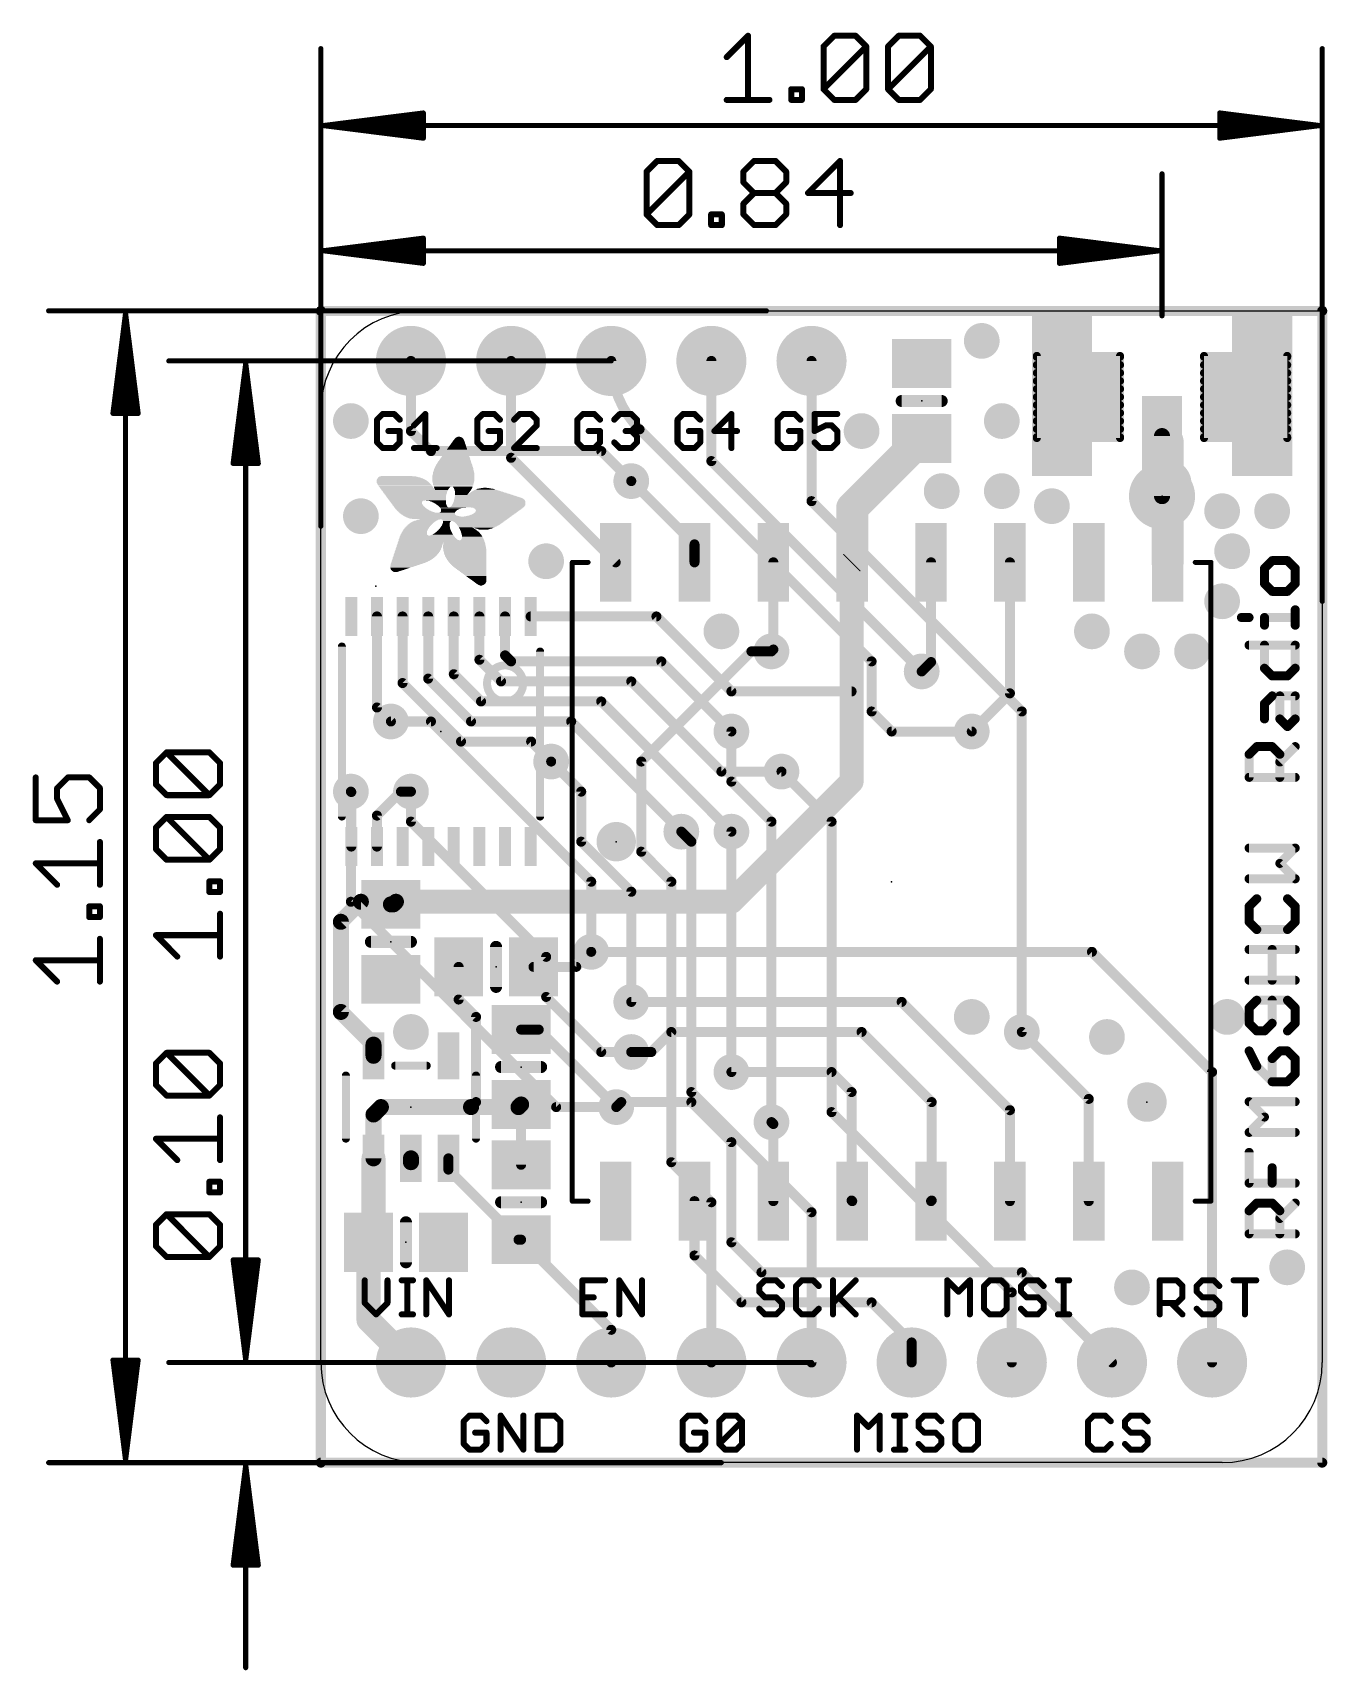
# Model space of a CAD drawing. Extents: x -7.1 to 25.8, y -5.3 to 36.3.
import ezdxf

# ---------------------------------------------------------------- set-up
doc = ezdxf.new("R2010")
doc.units = 0
for name, color, linetype in [('1', 12, 'CONTINUOUS'), ('16', 132, 'CONTINUOUS'), ('17', 110, 'CONTINUOUS'), ('18', 110, 'CONTINUOUS'), ('20', 53, 'CONTINUOUS'), ('21', 40, 'CONTINUOUS'), ('23', 53, 'CONTINUOUS'), ('47', 253, 'CONTINUOUS')]:
    doc.layers.add(name, color=color, linetype=linetype)

# ---------------------------------------------------------------- blocks, each defined once
blk = doc.blocks.new('RECT')
blk.add_solid([(-0.5, -0.5), (0.5, -0.5), (-0.5, 0.5), (0.5, 0.5)])
blk = doc.blocks.new('PIE')
at = {"const_width": 0.5}
blk.add_lwpolyline([(0, -0.25, 1), (0, 0.25, 1), (0, -0.25)], format="xyb", dxfattribs=at)
blk = doc.blocks.new('ROUNDP')
at = {"const_width": 0.5}
blk.add_lwpolyline([(0, -0.25, 1), (0, 0.25, 1), (0, -0.25)], format="xyb", dxfattribs=at)
blk = doc.blocks.new('ROUNDV')
at = {"const_width": 0.5}
blk.add_lwpolyline([(0, -0.25, 1), (0, 0.25, 1), (0, -0.25)], format="xyb", dxfattribs=at)

msp = doc.modelspace()

# ---------------------------------------------------------------- linework, layer by layer
at = {"layer": '1'}
for points, const_width in [([(0.254, 0), (0.254, 29.21)], 0.254), ([(0.254, 29.21), (25.654, 29.21)], 0.254), ([(25.654, 29.21), (25.654, 0)], 0.254), ([(5.08, 27.94), (5.08, 25.484)], 0.254), ([(18.415, 25.9842), (18.415, 28.067)], 0.2032), ([(18.415, 28.067), (20.5248, 28.067)], 0.2032), ([(18.415, 28.0416), (20.5248, 28.0416)], 0.2032), ([(18.415, 27.8384), (20.5248, 27.8384)], 0.2032), ([(20.5248, 28.067), (20.5248, 25.9842)], 0.2032), ([(22.6552, 28.067), (24.765, 28.067)], 0.2032), ([(22.6552, 25.9842), (22.6552, 28.067)], 0.2032), ([(22.6552, 28.0416), (24.765, 28.0416)], 0.2032), ([(22.6552, 27.8384), (24.765, 27.8384)], 0.2032), ([(24.765, 28.067), (24.765, 25.9842)], 0.2032), ([(18.415, 27.6352), (20.5248, 27.6352)], 0.2032), ([(18.415, 27.432), (20.5248, 27.432)], 0.2032), ([(22.6552, 27.6352), (24.765, 27.6352)], 0.2032), ([(22.6552, 27.432), (24.765, 27.432)], 0.2032), ([(18.415, 27.2288), (20.5248, 27.2288)], 0.2032), ([(18.415, 27.0256), (20.5248, 27.0256)], 0.2032), ([(22.6552, 27.2288), (24.765, 27.2288)], 0.2032), ([(22.6552, 27.0256), (24.765, 27.0256)], 0.2032), ([(18.415, 26.8224), (20.5248, 26.8224)], 0.2032), ([(18.415, 26.6192), (20.5248, 26.6192)], 0.2032), ([(22.6552, 26.8224), (24.765, 26.8224)], 0.2032), ([(22.6552, 26.6192), (24.765, 26.6192)], 0.2032), ([(13.732, 24.212), (15.494, 25.974)], 0.8128), ([(18.415, 26.416), (20.5248, 26.416)], 0.2032), ([(18.415, 26.2128), (20.5248, 26.2128)], 0.2032), ([(21.732, 25.893), (21.59, 26.035)], 0.8128), ([(21.732, 22.832), (21.732, 25.893)], 0.8128), ([(21.59, 24.511), (21.59, 26.035)], 0.4064), ([(22.6552, 26.416), (24.765, 26.416)], 0.2032), ([(22.6552, 26.2128), (24.765, 26.2128)], 0.2032), ([(18.415, 26.0096), (20.5248, 26.0096)], 0.2032), ([(20.5248, 25.9842), (18.415, 25.9842)], 0.2032), ([(22.6552, 26.0096), (24.765, 26.0096)], 0.2032), ([(24.765, 25.9842), (22.6552, 25.9842)], 0.2032), ([(5.08, 25.484), (7.732, 22.832)], 0.254), ([(8.128, 24.892), (9.732, 23.288)], 0.254), ([(13.732, 22.832), (13.732, 24.212)], 0.8128), ([(9.732, 23.288), (9.732, 22.832)], 0.254), ([(11.732, 20.622), (11.732, 22.832)], 0.254), ([(13.716, 22.816), (13.732, 22.832)], 0.6096), ([(13.716, 19.558), (13.716, 22.816)], 0.6096), ([(13.732, 21.606), (13.732, 22.832)], 0.6096), ([(15.732, 20.304), (15.732, 22.832)], 0.254), ([(17.732, 19.51), (17.732, 22.832)], 0.254), ([(1.677, 21.4598), (1.677, 19.151)], 0.254), ([(2.327, 21.4598), (2.327, 19.771)], 0.254), ([(2.977, 21.4598), (2.977, 19.883)], 0.254), ([(3.627, 21.4598), (3.627, 19.995)], 0.254), ([(4.277, 21.4598), (4.277, 20.361)], 0.254), ([(4.927, 21.4598), (4.927, 20.473)], 0.254), ([(5.577, 21.4598), (8.7662, 21.4598)], 0.254), ([(8.7662, 21.4598), (10.668, 19.558)], 0.254), ([(4.277, 20.361), (4.826, 19.812)], 0.254), ([(4.927, 20.473), (5.08, 20.32)], 0.254), ([(5.08, 20.32), (8.89, 20.32)], 0.254), ([(8.89, 20.32), (10.668, 18.542)], 0.254), ([(11.684, 20.574), (11.732, 20.622)], 0.254), ([(15.494, 20.066), (15.732, 20.304)], 0.254), ([(2.977, 19.883), (4.064, 18.796)], 0.254), ([(3.627, 19.995), (4.318, 19.304)], 0.254), ([(4.826, 19.812), (8.128, 19.812)], 0.254), ([(8.128, 19.812), (10.414, 17.526)], 0.254), ([(2.327, 19.771), (3.81, 18.288)], 0.254), ([(10.668, 19.558), (13.716, 19.558)], 0.254), ([(13.716, 17.272), (13.716, 19.558)], 0.6096), ([(16.764, 18.542), (17.732, 19.51)], 0.254), ([(1.677, 19.151), (2.032, 18.796)], 0.254), ([(4.318, 19.304), (7.366, 19.304)], 0.254), ([(7.366, 19.304), (10.668, 16.002)], 0.254), ([(4.064, 18.796), (6.604, 18.796)], 0.254), ([(6.604, 18.796), (9.398, 16.002)], 0.254), ([(3.81, 18.288), (5.588, 18.288)], 0.254), ([(5.588, 18.288), (6.096, 17.78)], 0.254), ([(10.414, 17.526), (11.938, 17.526)], 0.254), ([(10.668, 14.224), (13.716, 17.272)], 0.6096), ([(1.027, 17.007), (1.016, 17.018)], 0.254), ([(1.027, 15.6242), (1.027, 17.007)], 0.254), ([(1.677, 16.409), (2.286, 17.018)], 0.254), ([(2.286, 17.018), (2.54, 17.018)], 0.254), ([(1.677, 15.6242), (1.677, 16.409)], 0.254), ([(0.762, 13.716), (1.27, 14.224)], 0.4064), ([(1.27, 14.224), (2.159, 14.224)], 0.4064), ([(1.778, 14.224), (2.159, 14.224)], 0.6096), ([(2.032, 14.158), (2.093, 14.158)], 0.4064), ([(2.159, 14.224), (2.54, 14.224)], 0.6096), ([(2.093, 14.158), (2.159, 14.224)], 0.4064), ([(2.54, 14.224), (10.668, 14.224)], 0.6096), ([(0.762, 11.43), (0.762, 13.716)], 0.4064), ([(6.731, 12.573), (7.112, 12.954)], 0.254), ([(7.112, 12.954), (19.812, 12.954)], 0.254), ([(19.812, 12.954), (22.86, 9.906)], 0.254), ([(3.749, 12.573), (3.749, 11.745)], 0.254), ([(5.649, 12.573), (6.731, 12.573)], 0.254), ([(1.59, 10.602), (0.762, 11.43)], 0.4064), ([(3.749, 11.745), (4.191, 11.303)], 0.254), ([(14.986, 11.684), (8.128, 11.684)], 0.254), ([(17.732, 8.938), (14.986, 11.684)], 0.254), ([(4.191, 11.303), (4.191, 9.144)], 0.254), ([(1.59, 10.3171), (1.59, 10.602)], 0.4064), ([(5.781, 10.983), (5.334, 10.983)], 0.254), ([(7.747, 9.017), (5.781, 10.983)], 0.254), ([(8.636, 10.414), (9.144, 10.922)], 0.254), ([(9.144, 10.922), (13.97, 10.922)], 0.254), ([(13.97, 10.922), (15.748, 9.144)], 0.254), ([(18.034, 10.922), (19.732, 9.224)], 0.254), ([(8.128, 10.414), (8.636, 10.414)], 0.254), ([(10.668, 9.906), (13.208, 9.906)], 0.254), ([(13.208, 9.906), (13.716, 9.398)], 0.254), ([(22.86, 9.906), (22.86, 2.54)], 0.254), ([(1.59, 8.829), (1.778, 9.017)], 0.4064), ([(1.778, 9.017), (4.064, 9.017)], 0.4064), ([(4.064, 9.017), (5.268, 9.017)], 0.4064), ([(4.191, 9.144), (4.064, 9.017)], 0.254), ([(5.268, 9.017), (5.334, 9.083)], 0.4064), ([(5.334, 9.083), (5.334, 7.554)], 0.254), ([(7.747, 9.017), (7.874, 9.144)], 0.254), ([(9.652, 9.144), (7.874, 9.144)], 0.254), ([(10.668, 8.128), (9.652, 9.144)], 0.254), ([(13.716, 9.398), (13.716, 6.648)], 0.254), ([(15.748, 9.144), (15.748, 6.648)], 0.254), ([(19.732, 9.224), (19.732, 6.632)], 0.254), ([(1.59, 7.7169), (1.59, 8.829)], 0.4064), ([(11.684, 8.636), (11.732, 8.588)], 0.254), ([(17.732, 6.632), (17.732, 8.938)], 0.254), ([(11.732, 8.588), (11.732, 6.632)], 0.254), ([(1.59, 5.715), (1.59, 7.7169)], 0.6096), ([(2.54, 7.7169), (2.54, 7.62)], 0.4064), ([(10.668, 5.588), (10.668, 8.128)], 0.254), ([(3.49, 7.432), (3.49, 7.7169)], 0.254), ([(5.268, 5.654), (3.49, 7.432)], 0.254), ([(9.732, 6.632), (9.732, 5.254)], 0.254), ([(13.716, 6.648), (13.732, 6.632)], 0.254), ([(15.748, 6.648), (15.732, 6.632)], 0.254), ([(1.463, 5.588), (1.59, 5.715)], 0.6096), ([(1.463, 3.617), (1.463, 5.588)], 0.6096), ([(5.334, 5.654), (5.268, 5.654)], 0.254), ([(7.62, 3.368), (5.334, 5.654)], 0.254), ([(11.43, 4.826), (10.668, 5.588)], 0.254), ([(9.732, 5.254), (10.922, 4.064)], 0.254), ([(18.034, 4.826), (11.43, 4.826)], 0.254), ([(20.32, 2.54), (18.034, 4.826)], 0.254), ([(10.922, 4.064), (14.224, 4.064)], 0.254), ([(14.224, 4.064), (15.24, 3.048)], 0.254), ([(2.54, 2.54), (1.463, 3.617)], 0.6096), ([(7.62, 2.54), (7.62, 3.368)], 0.254), ([(15.24, 3.048), (15.24, 2.54)], 0.254), ([(25.654, 0), (0.254, 0)], 0.254)]:
    msp.add_lwpolyline(points, dxfattribs=dict(at, const_width=const_width))
for points, const_width in [([(0.3175, 29.21, 1), (0.1905, 29.21)], 0.127), ([(0.254, 29.2735, 1), (0.254, 29.1465)], 0.127), ([(25.7175, 29.21, 1), (25.5905, 29.21)], 0.127), ([(25.654, 29.1465, 1), (25.654, 29.2735)], 0.127), ([(5.1435, 27.94, 1), (5.0165, 27.94)], 0.127), ([(18.4658, 28.067, 1), (18.3642, 28.067)], 0.1016), ([(18.415, 28.1178, 1), (18.415, 28.0162)], 0.1016), ([(18.415, 28.0924, 1), (18.415, 27.9908)], 0.1016), ([(18.415, 27.8892, 1), (18.415, 27.7876)], 0.1016), ([(20.5756, 28.067, 1), (20.474, 28.067)], 0.1016), ([(20.5248, 28.0162, 1), (20.5248, 28.1178)], 0.1016), ([(20.5248, 27.9908, 1), (20.5248, 28.0924)], 0.1016), ([(20.5248, 27.7876, 1), (20.5248, 27.8892)], 0.1016), ([(22.6552, 28.1178, 1), (22.6552, 28.0162)], 0.1016), ([(22.706, 28.067, 1), (22.6044, 28.067)], 0.1016), ([(22.6552, 28.0924, 1), (22.6552, 27.9908)], 0.1016), ([(22.6552, 27.8892, 1), (22.6552, 27.7876)], 0.1016), ([(24.8158, 28.067, 1), (24.7142, 28.067)], 0.1016), ([(24.765, 28.0162, 1), (24.765, 28.1178)], 0.1016), ([(24.765, 27.9908, 1), (24.765, 28.0924)], 0.1016), ([(24.765, 27.7876, 1), (24.765, 27.8892)], 0.1016), ([(18.415, 27.686, 1), (18.415, 27.5844)], 0.1016), ([(18.415, 27.4828, 1), (18.415, 27.3812)], 0.1016), ([(20.5248, 27.5844, 1), (20.5248, 27.686)], 0.1016), ([(20.5248, 27.3812, 1), (20.5248, 27.4828)], 0.1016), ([(22.6552, 27.686, 1), (22.6552, 27.5844)], 0.1016), ([(22.6552, 27.4828, 1), (22.6552, 27.3812)], 0.1016), ([(24.765, 27.5844, 1), (24.765, 27.686)], 0.1016), ([(24.765, 27.3812, 1), (24.765, 27.4828)], 0.1016), ([(18.415, 27.2796, 1), (18.415, 27.178)], 0.1016), ([(18.415, 27.0764, 1), (18.415, 26.9748)], 0.1016), ([(20.5248, 27.178, 1), (20.5248, 27.2796)], 0.1016), ([(20.5248, 26.9748, 1), (20.5248, 27.0764)], 0.1016), ([(22.6552, 27.2796, 1), (22.6552, 27.178)], 0.1016), ([(22.6552, 27.0764, 1), (22.6552, 26.9748)], 0.1016), ([(24.765, 27.178, 1), (24.765, 27.2796)], 0.1016), ([(24.765, 26.9748, 1), (24.765, 27.0764)], 0.1016), ([(18.415, 26.8732, 1), (18.415, 26.7716)], 0.1016), ([(18.415, 26.67, 1), (18.415, 26.5684)], 0.1016), ([(20.5248, 26.7716, 1), (20.5248, 26.8732)], 0.1016), ([(20.5248, 26.5684, 1), (20.5248, 26.67)], 0.1016), ([(22.6552, 26.8732, 1), (22.6552, 26.7716)], 0.1016), ([(22.6552, 26.67, 1), (22.6552, 26.5684)], 0.1016), ([(24.765, 26.7716, 1), (24.765, 26.8732)], 0.1016), ([(24.765, 26.5684, 1), (24.765, 26.67)], 0.1016), ([(15.6377, 25.8303, 1), (15.3503, 26.1177)], 0.4064), ([(18.415, 26.4668, 1), (18.415, 26.3652)], 0.1016), ([(18.415, 26.2636, 1), (18.415, 26.162)], 0.1016), ([(20.5248, 26.3652, 1), (20.5248, 26.4668)], 0.1016), ([(20.5248, 26.162, 1), (20.5248, 26.2636)], 0.1016), ([(21.7337, 26.1787, 1), (21.4463, 25.8913)], 0.4064), ([(21.9352, 25.893, 1), (21.5288, 25.893)], 0.4064), ([(21.5883, 25.7493, 1), (21.8757, 26.0367)], 0.4064), ([(21.6916, 26.035, 1), (21.4884, 26.035)], 0.2032), ([(22.6552, 26.4668, 1), (22.6552, 26.3652)], 0.1016), ([(22.6552, 26.2636, 1), (22.6552, 26.162)], 0.1016), ([(24.765, 26.3652, 1), (24.765, 26.4668)], 0.1016), ([(24.765, 26.162, 1), (24.765, 26.2636)], 0.1016), ([(18.415, 26.0604, 1), (18.415, 25.9588)], 0.1016), ([(18.415, 26.035, 1), (18.415, 25.9334)], 0.1016), ([(18.3642, 25.9842, 1), (18.4658, 25.9842)], 0.1016), ([(20.474, 25.9842, 1), (20.5756, 25.9842)], 0.1016), ([(20.5248, 25.9588, 1), (20.5248, 26.0604)], 0.1016), ([(20.5248, 25.9334, 1), (20.5248, 26.035)], 0.1016), ([(22.6552, 26.0604, 1), (22.6552, 25.9588)], 0.1016), ([(22.6552, 26.035, 1), (22.6552, 25.9334)], 0.1016), ([(22.6044, 25.9842, 1), (22.706, 25.9842)], 0.1016), ([(24.7142, 25.9842, 1), (24.8158, 25.9842)], 0.1016), ([(24.765, 25.9588, 1), (24.765, 26.0604)], 0.1016), ([(24.765, 25.9334, 1), (24.765, 26.035)], 0.1016), ([(5.1249, 25.5289, 1), (5.0351, 25.4391)], 0.127), ([(5.0165, 25.484, 1), (5.1435, 25.484)], 0.127), ([(8.1729, 24.9369, 1), (8.0831, 24.8471)], 0.127), ([(13.9352, 24.212, 1), (13.5288, 24.212)], 0.4064), ([(13.5883, 24.3557, 1), (13.8757, 24.0683)], 0.4064), ([(21.4884, 24.511, 1), (21.6916, 24.511)], 0.2032), ([(9.7955, 23.288, 1), (9.6685, 23.288)], 0.127), ([(9.6871, 23.2431, 1), (9.7769, 23.3329)], 0.127), ([(7.6871, 22.7871, 1), (7.7769, 22.8769)], 0.127), ([(9.6685, 22.832, 1), (9.7955, 22.832)], 0.127), ([(11.7955, 22.832, 1), (11.6685, 22.832)], 0.127), ([(13.5288, 22.832, 1), (13.9352, 22.832)], 0.4064), ([(13.6082, 22.9238, 1), (13.8238, 22.7082)], 0.3048), ([(13.8684, 22.816, 1), (13.5636, 22.816)], 0.3048), ([(13.8844, 22.832, 1), (13.5796, 22.832)], 0.3048), ([(13.8398, 22.7242, 1), (13.6242, 22.9398)], 0.3048), ([(15.7955, 22.832, 1), (15.6685, 22.832)], 0.127), ([(17.7955, 22.832, 1), (17.6685, 22.832)], 0.127), ([(21.5288, 22.832, 1), (21.9352, 22.832)], 0.4064), ([(13.5796, 21.606, 1), (13.8844, 21.606)], 0.3048), ([(1.7405, 21.4598, 1), (1.6135, 21.4598)], 0.127), ([(2.3905, 21.4598, 1), (2.2635, 21.4598)], 0.127), ([(3.0405, 21.4598, 1), (2.9135, 21.4598)], 0.127), ([(3.6905, 21.4598, 1), (3.5635, 21.4598)], 0.127), ([(4.3405, 21.4598, 1), (4.2135, 21.4598)], 0.127), ([(4.9905, 21.4598, 1), (4.8635, 21.4598)], 0.127), ([(5.577, 21.5233, 1), (5.577, 21.3963)], 0.127), ([(8.8111, 21.5047, 1), (8.7213, 21.4149)], 0.127), ([(8.7662, 21.3963, 1), (8.7662, 21.5233)], 0.127), ([(4.3219, 20.4059, 1), (4.2321, 20.3161)], 0.127), ([(4.2135, 20.361, 1), (4.3405, 20.361)], 0.127), ([(4.9719, 20.5179, 1), (4.8821, 20.4281)], 0.127), ([(4.8635, 20.473, 1), (4.9905, 20.473)], 0.127), ([(5.08, 20.3835, 1), (5.08, 20.2565)], 0.127), ([(5.0351, 20.2751, 1), (5.1249, 20.3649)], 0.127), ([(8.9349, 20.3649, 1), (8.8451, 20.2751)], 0.127), ([(8.89, 20.2565, 1), (8.89, 20.3835)], 0.127), ([(11.6391, 20.6189, 1), (11.7289, 20.5291)], 0.127), ([(11.6685, 20.622, 1), (11.7955, 20.622)], 0.127), ([(11.7769, 20.5771, 1), (11.6871, 20.6669)], 0.127), ([(15.6685, 20.304, 1), (15.7955, 20.304)], 0.127), ([(15.7769, 20.2591, 1), (15.6871, 20.3489)], 0.127), ([(3.0219, 19.9279, 1), (2.9321, 19.8381)], 0.127), ([(2.9135, 19.883, 1), (3.0405, 19.883)], 0.127), ([(3.6719, 20.0399, 1), (3.5821, 19.9501)], 0.127), ([(3.5635, 19.995, 1), (3.6905, 19.995)], 0.127), ([(4.826, 19.8755, 1), (4.826, 19.7485)], 0.127), ([(8.1729, 19.8569, 1), (8.0831, 19.7671)], 0.127), ([(8.128, 19.7485, 1), (8.128, 19.8755)], 0.127), ([(15.4491, 20.1109, 1), (15.5389, 20.0211)], 0.127), ([(2.3719, 19.8159, 1), (2.2821, 19.7261)], 0.127), ([(2.2635, 19.771, 1), (2.3905, 19.771)], 0.127), ([(4.7811, 19.7671, 1), (4.8709, 19.8569)], 0.127), ([(10.668, 19.6215, 1), (10.668, 19.4945)], 0.127), ([(10.6231, 19.5131, 1), (10.7129, 19.6029)], 0.127), ([(13.8684, 19.558, 1), (13.5636, 19.558)], 0.3048), ([(13.5636, 19.558, 1), (13.8684, 19.558)], 0.3048), ([(13.716, 19.4945, 1), (13.716, 19.6215)], 0.127), ([(17.6685, 19.51, 1), (17.7955, 19.51)], 0.127), ([(17.7769, 19.4651, 1), (17.6871, 19.5549)], 0.127), ([(1.7219, 19.1959, 1), (1.6321, 19.1061)], 0.127), ([(1.6135, 19.151, 1), (1.7405, 19.151)], 0.127), ([(4.318, 19.3675, 1), (4.318, 19.2405)], 0.127), ([(4.2731, 19.2591, 1), (4.3629, 19.3489)], 0.127), ([(7.4109, 19.3489, 1), (7.3211, 19.2591)], 0.127), ([(7.366, 19.2405, 1), (7.366, 19.3675)], 0.127), ([(1.9871, 18.7511, 1), (2.0769, 18.8409)], 0.127), ([(4.064, 18.8595, 1), (4.064, 18.7325)], 0.127), ([(4.0191, 18.7511, 1), (4.1089, 18.8409)], 0.127), ([(6.6489, 18.8409, 1), (6.5591, 18.7511)], 0.127), ([(6.604, 18.7325, 1), (6.604, 18.8595)], 0.127), ([(3.81, 18.3515, 1), (3.81, 18.2245)], 0.127), ([(3.7651, 18.2431, 1), (3.8549, 18.3329)], 0.127), ([(5.6329, 18.3329, 1), (5.5431, 18.2431)], 0.127), ([(5.588, 18.2245, 1), (5.588, 18.3515)], 0.127), ([(10.6231, 18.4971, 1), (10.7129, 18.5869)], 0.127), ([(16.7191, 18.5869, 1), (16.8089, 18.4971)], 0.127), ([(6.0511, 17.7351, 1), (6.1409, 17.8249)], 0.127), ([(10.414, 17.5895, 1), (10.414, 17.4625)], 0.127), ([(10.3691, 17.4811, 1), (10.4589, 17.5709)], 0.127), ([(11.938, 17.4625, 1), (11.938, 17.5895)], 0.127), ([(13.8238, 17.1642, 1), (13.6082, 17.3798)], 0.3048), ([(1.0609, 17.0629, 1), (0.9711, 16.9731)], 0.127), ([(1.0905, 17.007, 1), (0.9635, 17.007)], 0.127), ([(0.9821, 16.9621, 1), (1.0719, 17.0519)], 0.127), ([(2.286, 17.0815, 1), (2.286, 16.9545)], 0.127), ([(2.3309, 16.9731, 1), (2.2411, 17.0629)], 0.127), ([(2.54, 16.9545, 1), (2.54, 17.0815)], 0.127), ([(13.5636, 17.272, 1), (13.8684, 17.272)], 0.3048), ([(1.7405, 16.409, 1), (1.6135, 16.409)], 0.127), ([(1.6321, 16.4539, 1), (1.7219, 16.3641)], 0.127), ([(9.3531, 15.9571, 1), (9.4429, 16.0469)], 0.127), ([(10.6231, 15.9571, 1), (10.7129, 16.0469)], 0.127), ([(0.9635, 15.6242, 1), (1.0905, 15.6242)], 0.127), ([(1.6135, 15.6242, 1), (1.7405, 15.6242)], 0.127), ([(1.27, 14.3256, 1), (1.27, 14.1224)], 0.2032), ([(1.3418, 14.1522, 1), (1.1982, 14.2958)], 0.2032), ([(1.778, 14.3764, 1), (1.778, 14.0716)], 0.3048), ([(2.032, 14.2596, 1), (2.032, 14.0564)], 0.2032), ([(2.159, 14.3764, 1), (2.159, 14.0716)], 0.3048), ([(2.0212, 14.2298, 1), (2.1648, 14.0862)], 0.2032), ([(2.2308, 14.1522, 1), (2.0872, 14.2958)], 0.2032), ([(2.093, 14.0564, 1), (2.093, 14.2596)], 0.2032), ([(2.159, 14.0716, 1), (2.159, 14.3764)], 0.3048), ([(2.159, 14.1224, 1), (2.159, 14.3256)], 0.2032), ([(2.54, 14.3764, 1), (2.54, 14.0716)], 0.3048), ([(2.54, 14.0716, 1), (2.54, 14.3764)], 0.3048), ([(10.5602, 14.3318, 1), (10.7758, 14.1162)], 0.3048), ([(10.668, 14.0716, 1), (10.668, 14.3764)], 0.3048), ([(0.8636, 13.716, 1), (0.6604, 13.716)], 0.2032), ([(0.6902, 13.7878, 1), (0.8338, 13.6442)], 0.2032), ([(7.112, 13.0175, 1), (7.112, 12.8905)], 0.127), ([(7.1569, 12.9091, 1), (7.0671, 12.9989)], 0.127), ([(19.8569, 12.9989, 1), (19.7671, 12.9091)], 0.127), ([(19.812, 12.8905, 1), (19.812, 13.0175)], 0.127), ([(3.8125, 12.573, 1), (3.6855, 12.573)], 0.127), ([(5.649, 12.6365, 1), (5.649, 12.5095)], 0.127), ([(6.6861, 12.6179, 1), (6.7759, 12.5281)], 0.127), ([(6.731, 12.5095, 1), (6.731, 12.6365)], 0.127), ([(0.8338, 11.5018, 1), (0.6902, 11.3582)], 0.2032), ([(3.7939, 11.7899, 1), (3.7041, 11.7001)], 0.127), ([(3.6855, 11.745, 1), (3.8125, 11.745)], 0.127), ([(8.128, 11.7475, 1), (8.128, 11.6205)], 0.127), ([(15.0309, 11.7289, 1), (14.9411, 11.6391)], 0.127), ([(14.986, 11.6205, 1), (14.986, 11.7475)], 0.127), ([(0.6604, 11.43, 1), (0.8636, 11.43)], 0.2032), ([(4.2545, 11.303, 1), (4.1275, 11.303)], 0.127), ([(4.1461, 11.2581, 1), (4.2359, 11.3479)], 0.127), ([(1.6916, 10.602, 1), (1.4884, 10.602)], 0.2032), ([(5.334, 11.0465, 1), (5.334, 10.9195)], 0.127), ([(5.8259, 11.0279, 1), (5.7361, 10.9381)], 0.127), ([(5.781, 10.9195, 1), (5.781, 11.0465)], 0.127), ([(9.144, 10.9855, 1), (9.144, 10.8585)], 0.127), ([(9.1889, 10.8771, 1), (9.0991, 10.9669)], 0.127), ([(14.0149, 10.9669, 1), (13.9251, 10.8771)], 0.127), ([(13.97, 10.8585, 1), (13.97, 10.9855)], 0.127), ([(18.0789, 10.9669, 1), (17.9891, 10.8771)], 0.127), ([(1.4884, 10.3171, 1), (1.6916, 10.3171)], 0.2032), ([(1.5182, 10.5302, 1), (1.6618, 10.6738)], 0.2032), ([(8.128, 10.4775, 1), (8.128, 10.3505)], 0.127), ([(8.5911, 10.4589, 1), (8.6809, 10.3691)], 0.127), ([(8.636, 10.3505, 1), (8.636, 10.4775)], 0.127), ([(10.668, 9.9695, 1), (10.668, 9.8425)], 0.127), ([(13.2529, 9.9509, 1), (13.1631, 9.8611)], 0.127), ([(13.208, 9.8425, 1), (13.208, 9.9695)], 0.127), ([(22.9235, 9.906, 1), (22.7965, 9.906)], 0.127), ([(22.8151, 9.8611, 1), (22.9049, 9.9509)], 0.127), ([(1.778, 9.1186, 1), (1.778, 8.9154)], 0.2032), ([(1.8498, 8.9452, 1), (1.7062, 9.0888)], 0.2032), ([(4.064, 9.1186, 1), (4.064, 8.9154)], 0.2032), ([(4.064, 8.9154, 1), (4.064, 9.1186)], 0.2032), ([(4.1275, 9.144, 1), (4.2545, 9.144)], 0.127), ([(4.2359, 9.0991, 1), (4.1461, 9.1889)], 0.127), ([(5.1962, 9.0888, 1), (5.3398, 8.9452)], 0.2032), ([(5.4058, 9.0112, 1), (5.2622, 9.1548)], 0.2032), ([(5.268, 8.9154, 1), (5.268, 9.1186)], 0.2032), ([(5.3975, 9.083, 1), (5.2705, 9.083)], 0.127), ([(7.874, 9.2075, 1), (7.874, 9.0805)], 0.127), ([(7.9189, 9.0991, 1), (7.8291, 9.1889)], 0.127), ([(9.6969, 9.1889, 1), (9.6071, 9.0991)], 0.127), ([(9.652, 9.0805, 1), (9.652, 9.2075)], 0.127), ([(13.7795, 9.398, 1), (13.6525, 9.398)], 0.127), ([(13.6711, 9.3531, 1), (13.7609, 9.4429)], 0.127), ([(15.8115, 9.144, 1), (15.6845, 9.144)], 0.127), ([(15.7031, 9.0991, 1), (15.7929, 9.1889)], 0.127), ([(19.7955, 9.224, 1), (19.6685, 9.224)], 0.127), ([(19.6871, 9.1791, 1), (19.7769, 9.2689)], 0.127), ([(1.6916, 8.829, 1), (1.4884, 8.829)], 0.2032), ([(1.5182, 8.9008, 1), (1.6618, 8.7572)], 0.2032), ([(4.0191, 9.0619, 1), (4.1089, 8.9721)], 0.127), ([(7.7021, 9.0619, 1), (7.7919, 8.9721)], 0.127), ([(7.7021, 8.9721, 1), (7.7919, 9.0619)], 0.127), ([(11.7289, 8.6809, 1), (11.6391, 8.5911)], 0.127), ([(17.7955, 8.938, 1), (17.6685, 8.938)], 0.127), ([(17.6871, 8.8931, 1), (17.7769, 8.9829)], 0.127), ([(11.7955, 8.588, 1), (11.6685, 8.588)], 0.127), ([(11.6871, 8.5431, 1), (11.7769, 8.6329)], 0.127), ([(1.7424, 7.7169, 1), (1.4376, 7.7169)], 0.3048), ([(2.6416, 7.7169, 1), (2.4384, 7.7169)], 0.2032), ([(10.7315, 8.128, 1), (10.6045, 8.128)], 0.127), ([(10.6231, 8.0831, 1), (10.7129, 8.1729)], 0.127), ([(1.4884, 7.7169, 1), (1.6916, 7.7169)], 0.2032), ([(2.4384, 7.62, 1), (2.6416, 7.62)], 0.2032), ([(3.5535, 7.7169, 1), (3.4265, 7.7169)], 0.127), ([(3.5349, 7.4769, 1), (3.4451, 7.3871)], 0.127), ([(3.4265, 7.432, 1), (3.5535, 7.432)], 0.127), ([(5.2705, 7.554, 1), (5.3975, 7.554)], 0.127), ([(9.7955, 6.632, 1), (9.6685, 6.632)], 0.127), ([(11.6685, 6.632, 1), (11.7955, 6.632)], 0.127), ([(13.7609, 6.6929, 1), (13.6711, 6.6031)], 0.127), ([(13.6525, 6.648, 1), (13.7795, 6.648)], 0.127), ([(13.6871, 6.5871, 1), (13.7769, 6.6769)], 0.127), ([(15.6871, 6.6769, 1), (15.7769, 6.5871)], 0.127), ([(15.6845, 6.648, 1), (15.8115, 6.648)], 0.127), ([(15.7929, 6.6031, 1), (15.7031, 6.6929)], 0.127), ([(17.6685, 6.632, 1), (17.7955, 6.632)], 0.127), ([(19.6685, 6.632, 1), (19.7955, 6.632)], 0.127), ([(1.3552, 5.6958, 1), (1.5708, 5.4802)], 0.3048), ([(1.6154, 5.588, 1), (1.3106, 5.588)], 0.3048), ([(1.4376, 5.715, 1), (1.7424, 5.715)], 0.3048), ([(1.6978, 5.6072, 1), (1.4822, 5.8228)], 0.3048), ([(5.268, 5.7175, 1), (5.268, 5.5905)], 0.127), ([(5.2231, 5.6091, 1), (5.3129, 5.6989)], 0.127), ([(5.3789, 5.6989, 1), (5.2891, 5.6091)], 0.127), ([(5.334, 5.5905, 1), (5.334, 5.7175)], 0.127), ([(10.7129, 5.6329, 1), (10.6231, 5.5431)], 0.127), ([(10.6045, 5.588, 1), (10.7315, 5.588)], 0.127), ([(9.7769, 5.2989, 1), (9.6871, 5.2091)], 0.127), ([(9.6685, 5.254, 1), (9.7955, 5.254)], 0.127), ([(11.43, 4.8895, 1), (11.43, 4.7625)], 0.127), ([(11.3851, 4.7811, 1), (11.4749, 4.8709)], 0.127), ([(18.0789, 4.8709, 1), (17.9891, 4.7811)], 0.127), ([(18.034, 4.7625, 1), (18.034, 4.8895)], 0.127), ([(10.922, 4.1275, 1), (10.922, 4.0005)], 0.127), ([(10.8771, 4.0191, 1), (10.9669, 4.1089)], 0.127), ([(14.2689, 4.1089, 1), (14.1791, 4.0191)], 0.127), ([(14.224, 4.0005, 1), (14.224, 4.1275)], 0.127), ([(1.5708, 3.7248, 1), (1.3552, 3.5092)], 0.3048), ([(1.3106, 3.617, 1), (1.6154, 3.617)], 0.3048), ([(7.6835, 3.368, 1), (7.5565, 3.368)], 0.127), ([(7.5751, 3.3231, 1), (7.6649, 3.4129)], 0.127), ([(15.3035, 3.048, 1), (15.1765, 3.048)], 0.127), ([(15.1951, 3.0031, 1), (15.2849, 3.0929)], 0.127), ([(2.4322, 2.4322, 1), (2.6478, 2.6478)], 0.3048), ([(7.5565, 2.54, 1), (7.6835, 2.54)], 0.127), ([(15.1765, 2.54, 1), (15.3035, 2.54)], 0.127), ([(20.2751, 2.4951, 1), (20.3649, 2.5849)], 0.127), ([(22.7965, 2.54, 1), (22.9235, 2.54)], 0.127), ([(0.254, 0.0635, 1), (0.254, -0.0635)], 0.127), ([(0.1905, 0, 1), (0.3175, 0)], 0.127), ([(25.5905, 0, 1), (25.7175, 0)], 0.127), ([(25.654, -0.0635, 1), (25.654, 0.0635)], 0.127)]:
    msp.add_lwpolyline(points, format="xyb", dxfattribs=dict(at, const_width=const_width))
at = {"layer": '16', "const_width": 0.254}
for points in [[(0.254, 0), (0.254, 29.21)], [(0.254, 29.21), (25.654, 29.21)], [(25.654, 29.21), (25.654, 0)], [(2.54, 27.94), (2.54, 26.162)], [(10.16, 27.94), (10.16, 25.4)], [(12.7, 27.94), (12.7, 24.384)], [(2.54, 26.162), (3.048, 25.654)], [(8.3384, 26.2056), (14.224, 20.32)], [(3.048, 25.654), (7.366, 25.654)], [(7.366, 25.654), (8.128, 24.892)], [(10.16, 25.4), (15.494, 20.066)], [(12.7, 24.384), (18.034, 19.05)], [(11.176, 20.574), (8.382, 17.78)], [(11.684, 20.574), (11.176, 20.574)], [(14.224, 20.32), (14.224, 19.05)], [(14.224, 19.05), (14.732, 18.542)], [(18.034, 19.05), (18.034, 10.922)], [(2.032, 18.796), (3.048, 18.796)], [(3.048, 18.796), (7.112, 14.732)], [(10.668, 17.272), (10.668, 18.542)], [(14.732, 18.542), (16.764, 18.542)], [(6.858, 17.018), (6.096, 17.78)], [(8.382, 17.78), (8.382, 15.494)], [(13.208, 16.256), (11.938, 17.526)], [(1.016, 17.018), (1.016, 14.224)], [(2.54, 17.018), (2.54, 16.256)], [(6.858, 15.748), (6.858, 17.018)], [(11.684, 16.256), (10.668, 17.272)], [(2.54, 16.256), (5.969, 12.827)], [(11.684, 16.256), (11.684, 8.636)], [(13.208, 8.89), (13.208, 16.256)], [(8.128, 14.478), (6.858, 15.748)], [(9.398, 16.002), (9.652, 15.748)], [(9.652, 15.748), (9.652, 9.398)], [(10.668, 16.002), (10.668, 9.906)], [(8.382, 15.494), (9.144, 14.732)], [(7.112, 14.732), (7.112, 12.954)], [(8.128, 11.684), (8.128, 14.478)], [(9.144, 14.732), (9.144, 7.62)], [(1.016, 14.224), (6.223, 9.017)], [(5.969, 12.827), (5.969, 11.811)], [(5.969, 11.811), (7.366, 10.414)], [(7.366, 10.414), (8.128, 10.414)], [(6.223, 9.017), (7.747, 9.017)], [(9.652, 9.398), (12.7, 6.35)], [(17.78, 4.318), (13.208, 8.89)], [(9.144, 7.62), (10.16, 6.604)], [(10.16, 6.604), (10.16, 2.54)], [(12.7, 6.35), (12.7, 2.54)], [(17.78, 2.54), (17.78, 4.318)], [(25.654, 0), (0.254, 0)]]:
    msp.add_lwpolyline(points, dxfattribs=at)
at = {"layer": '16'}
for points, const_width in [([(0.3175, 29.21, 1), (0.1905, 29.21)], 0.127), ([(0.254, 29.2735, 1), (0.254, 29.1465)], 0.127), ([(25.7175, 29.21, 1), (25.5905, 29.21)], 0.127), ([(25.654, 29.1465, 1), (25.654, 29.2735)], 0.127), ([(2.6035, 27.94, 1), (2.4765, 27.94)], 0.127), ([(7.62, 27.94, 0.1989), (8.3384, 26.2056)], 0.254), ([(7.6835, 27.94, 1), (7.5565, 27.94)], 0.127), ([(10.2235, 27.94, 1), (10.0965, 27.94)], 0.127), ([(12.7635, 27.94, 1), (12.6365, 27.94)], 0.127), ([(2.5849, 26.2069, 1), (2.4951, 26.1171)], 0.127), ([(2.4765, 26.162, 1), (2.6035, 26.162)], 0.127), ([(8.3833, 26.2505, 1), (8.2935, 26.1607)], 0.127), ([(8.2935, 26.1607, 1), (8.3833, 26.2505)], 0.127), ([(3.048, 25.7175, 1), (3.048, 25.5905)], 0.127), ([(3.0031, 25.6091, 1), (3.0929, 25.6989)], 0.127), ([(7.4109, 25.6989, 1), (7.3211, 25.6091)], 0.127), ([(7.366, 25.5905, 1), (7.366, 25.7175)], 0.127), ([(10.2049, 25.4449, 1), (10.1151, 25.3551)], 0.127), ([(10.0965, 25.4, 1), (10.2235, 25.4)], 0.127), ([(8.0831, 24.8471, 1), (8.1729, 24.9369)], 0.127), ([(12.7449, 24.4289, 1), (12.6551, 24.3391)], 0.127), ([(12.6365, 24.384, 1), (12.7635, 24.384)], 0.127), ([(11.176, 20.6375, 1), (11.176, 20.5105)], 0.127), ([(11.2209, 20.5291, 1), (11.1311, 20.6189)], 0.127), ([(11.684, 20.5105, 1), (11.684, 20.6375)], 0.127), ([(14.2875, 20.32, 1), (14.1605, 20.32)], 0.127), ([(14.1791, 20.2751, 1), (14.2689, 20.3649)], 0.127), ([(15.4491, 20.0211, 1), (15.5389, 20.1109)], 0.127), ([(14.2689, 19.0949, 1), (14.1791, 19.0051)], 0.127), ([(14.1605, 19.05, 1), (14.2875, 19.05)], 0.127), ([(18.0975, 19.05, 1), (17.9705, 19.05)], 0.127), ([(17.9891, 19.0051, 1), (18.0789, 19.0949)], 0.127), ([(2.032, 18.8595, 1), (2.032, 18.7325)], 0.127), ([(3.0929, 18.8409, 1), (3.0031, 18.7511)], 0.127), ([(3.048, 18.7325, 1), (3.048, 18.8595)], 0.127), ([(10.7315, 18.542, 1), (10.6045, 18.542)], 0.127), ([(14.732, 18.6055, 1), (14.732, 18.4785)], 0.127), ([(14.6871, 18.4971, 1), (14.7769, 18.5869)], 0.127), ([(16.764, 18.4785, 1), (16.764, 18.6055)], 0.127), ([(6.1409, 17.8249, 1), (6.0511, 17.7351)], 0.127), ([(8.4455, 17.78, 1), (8.3185, 17.78)], 0.127), ([(8.3371, 17.8249, 1), (8.4269, 17.7351)], 0.127), ([(11.9829, 17.5709, 1), (11.8931, 17.4811)], 0.127), ([(1.0795, 17.018, 1), (0.9525, 17.018)], 0.127), ([(2.6035, 17.018, 1), (2.4765, 17.018)], 0.127), ([(6.9215, 17.018, 1), (6.7945, 17.018)], 0.127), ([(6.8131, 16.9731, 1), (6.9029, 17.0629)], 0.127), ([(10.7129, 17.3169, 1), (10.6231, 17.2271)], 0.127), ([(10.6045, 17.272, 1), (10.7315, 17.272)], 0.127), ([(2.5849, 16.3009, 1), (2.4951, 16.2111)], 0.127), ([(2.4765, 16.256, 1), (2.6035, 16.256)], 0.127), ([(11.7475, 16.256, 1), (11.6205, 16.256)], 0.127), ([(11.6391, 16.2111, 1), (11.7289, 16.3009)], 0.127), ([(13.2715, 16.256, 1), (13.1445, 16.256)], 0.127), ([(13.1631, 16.2111, 1), (13.2529, 16.3009)], 0.127), ([(6.9029, 15.7929, 1), (6.8131, 15.7031)], 0.127), ([(6.7945, 15.748, 1), (6.9215, 15.748)], 0.127), ([(9.4429, 16.0469, 1), (9.3531, 15.9571)], 0.127), ([(9.7155, 15.748, 1), (9.5885, 15.748)], 0.127), ([(9.6071, 15.7031, 1), (9.6969, 15.7929)], 0.127), ([(10.7315, 16.002, 1), (10.6045, 16.002)], 0.127), ([(8.4269, 15.5389, 1), (8.3371, 15.4491)], 0.127), ([(8.3185, 15.494, 1), (8.4455, 15.494)], 0.127), ([(7.1755, 14.732, 1), (7.0485, 14.732)], 0.127), ([(7.0671, 14.6871, 1), (7.1569, 14.7769)], 0.127), ([(8.1915, 14.478, 1), (8.0645, 14.478)], 0.127), ([(8.0831, 14.4331, 1), (8.1729, 14.5229)], 0.127), ([(9.2075, 14.732, 1), (9.0805, 14.732)], 0.127), ([(9.0991, 14.6871, 1), (9.1889, 14.7769)], 0.127), ([(1.0609, 14.2689, 1), (0.9711, 14.1791)], 0.127), ([(0.9525, 14.224, 1), (1.0795, 14.224)], 0.127), ([(6.0325, 12.827, 1), (5.9055, 12.827)], 0.127), ([(5.9241, 12.7821, 1), (6.0139, 12.8719)], 0.127), ([(7.0485, 12.954, 1), (7.1755, 12.954)], 0.127), ([(6.0139, 11.8559, 1), (5.9241, 11.7661)], 0.127), ([(5.9055, 11.811, 1), (6.0325, 11.811)], 0.127), ([(8.0645, 11.684, 1), (8.1915, 11.684)], 0.127), ([(17.9705, 10.922, 1), (18.0975, 10.922)], 0.127), ([(7.366, 10.4775, 1), (7.366, 10.3505)], 0.127), ([(7.3211, 10.3691, 1), (7.4109, 10.4589)], 0.127), ([(8.128, 10.3505, 1), (8.128, 10.4775)], 0.127), ([(10.6045, 9.906, 1), (10.7315, 9.906)], 0.127), ([(6.223, 9.0805, 1), (6.223, 8.9535)], 0.127), ([(7.747, 8.9535, 1), (7.747, 9.0805)], 0.127), ([(9.6969, 9.4429, 1), (9.6071, 9.3531)], 0.127), ([(9.5885, 9.398, 1), (9.7155, 9.398)], 0.127), ([(6.1781, 8.9721, 1), (6.2679, 9.0619)], 0.127), ([(13.2529, 8.9349, 1), (13.1631, 8.8451)], 0.127), ([(13.1445, 8.89, 1), (13.2715, 8.89)], 0.127), ([(11.6205, 8.636, 1), (11.7475, 8.636)], 0.127), ([(9.1889, 7.6649, 1), (9.0991, 7.5751)], 0.127), ([(9.0805, 7.62, 1), (9.2075, 7.62)], 0.127), ([(10.2235, 6.604, 1), (10.0965, 6.604)], 0.127), ([(10.1151, 6.5591, 1), (10.2049, 6.6489)], 0.127), ([(12.7635, 6.35, 1), (12.6365, 6.35)], 0.127), ([(12.6551, 6.3051, 1), (12.7449, 6.3949)], 0.127), ([(17.8435, 4.318, 1), (17.7165, 4.318)], 0.127), ([(17.7351, 4.2731, 1), (17.8249, 4.3629)], 0.127), ([(10.0965, 2.54, 1), (10.2235, 2.54)], 0.127), ([(12.6365, 2.54, 1), (12.7635, 2.54)], 0.127), ([(17.7165, 2.54, 1), (17.8435, 2.54)], 0.127), ([(0.254, 0.0635, 1), (0.254, -0.0635)], 0.127), ([(0.1905, 0, 1), (0.3175, 0)], 0.127), ([(25.5905, 0, 1), (25.7175, 0)], 0.127), ([(25.654, -0.0635, 1), (25.654, 0.0635)], 0.127)]:
    msp.add_lwpolyline(points, format="xyb", dxfattribs=dict(at, const_width=const_width))
at = {"layer": '20'}
for p, q in [((2.794, 29.21), (25.654, 29.21)), ((25.654, 29.21), (25.654, 2.54)), ((0.254, 2.54), (0.254, 26.67)), ((23.114, 0), (2.794, 0))]:
    msp.add_line(p, q, dxfattribs=at)
for centre, start, end in [((2.794, 26.67), 90, 180), ((2.794, 2.54), 180, 270), ((23.114, 2.54), 270, 0)]:
    msp.add_arc(centre, 2.54, start, end, dxfattribs=at)
at = {"layer": '21'}
for points, const_width in [([(14.986, 26.924), (16.002, 26.924)], 0.3048), ([(1.8247, 26.5945), (1.6807, 26.4505)], 0.1524), ([(2.1128, 26.5945), (1.8247, 26.5945)], 0.1524), ([(2.2569, 26.4505), (2.1128, 26.5945)], 0.1524), ([(2.6162, 26.3064), (2.9043, 26.5945)], 0.1524), ([(2.9043, 26.5945), (2.9043, 25.7302)], 0.1524), ([(4.3647, 26.5945), (4.2207, 26.4505)], 0.1524), ([(4.6528, 26.5945), (4.3647, 26.5945)], 0.1524), ([(4.7969, 26.4505), (4.6528, 26.5945)], 0.1524), ([(5.3003, 26.5945), (5.1562, 26.4505)], 0.1524), ([(5.5884, 26.5945), (5.3003, 26.5945)], 0.1524), ([(5.7324, 26.4505), (5.5884, 26.5945)], 0.1524), ([(6.9047, 26.5945), (6.7607, 26.4505)], 0.1524), ([(7.1928, 26.5945), (6.9047, 26.5945)], 0.1524), ([(7.3369, 26.4505), (7.1928, 26.5945)], 0.1524), ([(7.6962, 26.4505), (7.8403, 26.5945)], 0.1524), ([(7.8403, 26.5945), (8.1284, 26.5945)], 0.1524), ([(8.1284, 26.5945), (8.2724, 26.4505)], 0.1524), ([(9.4447, 26.5945), (9.3007, 26.4505)], 0.1524), ([(9.7329, 26.5945), (9.4447, 26.5945)], 0.1524), ([(9.8769, 26.4505), (9.7329, 26.5945)], 0.1524), ([(10.6684, 26.5945), (10.2362, 26.1624)], 0.1524), ([(10.6684, 25.7302), (10.6684, 26.5945)], 0.1524), ([(11.9847, 26.5945), (11.8407, 26.4505)], 0.1524), ([(12.2729, 26.5945), (11.9847, 26.5945)], 0.1524), ([(12.4169, 26.4505), (12.2729, 26.5945)], 0.1524), ([(13.3524, 26.5945), (12.7762, 26.5945)], 0.1524), ([(12.7762, 26.5945), (12.7762, 26.1624)], 0.1524), ([(1.6807, 26.4505), (1.6807, 25.8743)], 0.1524), ([(2.2569, 26.1624), (1.9688, 26.1624)], 0.1524), ([(2.2569, 25.8743), (2.2569, 26.1624)], 0.1524), ([(4.2207, 26.4505), (4.2207, 25.8743)], 0.1524), ([(4.7969, 26.1624), (4.5088, 26.1624)], 0.1524), ([(4.7969, 25.8743), (4.7969, 26.1624)], 0.1524), ([(5.1562, 25.7302), (5.7324, 26.3064)], 0.1524), ([(5.7324, 26.3064), (5.7324, 26.4505)], 0.1524), ([(6.7607, 26.4505), (6.7607, 25.8743)], 0.1524), ([(7.3369, 26.1624), (7.0488, 26.1624)], 0.1524), ([(7.3369, 25.8743), (7.3369, 26.1624)], 0.1524), ([(8.1284, 26.1624), (7.9843, 26.1624)], 0.1524), ([(8.2724, 26.3064), (8.1284, 26.1624)], 0.1524), ([(8.1284, 26.1624), (8.2724, 26.0183)], 0.1524), ([(8.2724, 26.4505), (8.2724, 26.3064)], 0.1524), ([(9.3007, 26.4505), (9.3007, 25.8743)], 0.1524), ([(9.8769, 26.1624), (9.5888, 26.1624)], 0.1524), ([(9.8769, 25.8743), (9.8769, 26.1624)], 0.1524), ([(10.2362, 26.1624), (10.8124, 26.1624)], 0.1524), ([(11.8407, 26.4505), (11.8407, 25.8743)], 0.1524), ([(12.4169, 26.1624), (12.1288, 26.1624)], 0.1524), ([(12.4169, 25.8743), (12.4169, 26.1624)], 0.1524), ([(12.7762, 26.1624), (13.0643, 26.3064)], 0.1524), ([(13.0643, 26.3064), (13.2084, 26.3064)], 0.1524), ([(13.2084, 26.3064), (13.3524, 26.1624)], 0.1524), ([(13.3524, 26.1624), (13.3524, 25.8743)], 0.1524), ([(1.6807, 25.8743), (1.8247, 25.7302)], 0.1524), ([(1.8247, 25.7302), (2.1128, 25.7302)], 0.1524), ([(2.1128, 25.7302), (2.2569, 25.8743)], 0.1524), ([(2.6162, 25.7302), (3.1924, 25.7302)], 0.1524), ([(4.2207, 25.8743), (4.3647, 25.7302)], 0.1524), ([(4.3647, 25.7302), (4.6528, 25.7302)], 0.1524), ([(4.6528, 25.7302), (4.7969, 25.8743)], 0.1524), ([(5.7324, 25.7302), (5.1562, 25.7302)], 0.1524), ([(6.7607, 25.8743), (6.9047, 25.7302)], 0.1524), ([(6.9047, 25.7302), (7.1928, 25.7302)], 0.1524), ([(7.1928, 25.7302), (7.3369, 25.8743)], 0.1524), ([(7.8403, 25.7302), (7.6962, 25.8743)], 0.1524), ([(8.1284, 25.7302), (7.8403, 25.7302)], 0.1524), ([(8.2724, 25.8743), (8.1284, 25.7302)], 0.1524), ([(8.2724, 26.0183), (8.2724, 25.8743)], 0.1524), ([(9.3007, 25.8743), (9.4447, 25.7302)], 0.1524), ([(9.4447, 25.7302), (9.7329, 25.7302)], 0.1524), ([(9.7329, 25.7302), (9.8769, 25.8743)], 0.1524), ([(11.8407, 25.8743), (11.9847, 25.7302)], 0.1524), ([(11.9847, 25.7302), (12.2729, 25.7302)], 0.1524), ([(12.2729, 25.7302), (12.4169, 25.8743)], 0.1524), ([(12.9203, 25.7302), (12.7762, 25.8743)], 0.1524), ([(13.2084, 25.7302), (12.9203, 25.7302)], 0.1524), ([(13.3524, 25.8743), (13.2084, 25.7302)], 0.1524), ([(6.632, 6.632), (6.632, 22.832)], 0.127), ([(6.632, 22.832), (7.032, 22.832)], 0.127), ([(22.832, 22.832), (22.432, 22.832)], 0.127), ([(22.832, 6.632), (22.832, 22.832)], 0.127), ([(24.3835, 22.8755), (24.1886, 22.6806)], 0.2286), ([(24.7733, 22.8755), (24.3835, 22.8755)], 0.2286), ([(24.9682, 22.6806), (24.7733, 22.8755)], 0.2286), ([(24.1886, 22.6806), (24.1886, 22.2908)], 0.2286), ([(24.9682, 22.2908), (24.9682, 22.6806)], 0.2286), ([(24.1886, 22.2908), (24.3835, 22.0959)], 0.2286), ([(24.3835, 22.0959), (24.7733, 22.0959)], 0.2286), ([(24.7733, 22.0959), (24.9682, 22.2908)], 0.2286), ([(24.9682, 21.2384), (24.9682, 21.6282)], 0.2286), ([(23.6039, 21.4333), (23.7988, 21.4333)], 0.2286), ([(24.1886, 21.2384), (24.1886, 21.4333)], 0.2286), ([(24.1886, 21.4333), (24.9682, 21.4333)], 0.2286), ([(0.7874, 16.3862), (0.7874, 20.6978)], 0.2032), ([(23.7988, 20.7316), (24.9682, 20.7316)], 0.2286), ([(24.1886, 20.1469), (24.1886, 20.7316)], 0.2286), ([(24.9682, 20.7316), (24.9682, 20.1469)], 0.2286), ([(5.8166, 20.5708), (5.8166, 16.3862)], 0.2032), ([(24.3835, 19.952), (24.1886, 20.1469)], 0.2286), ([(24.7733, 19.952), (24.3835, 19.952)], 0.2286), ([(24.9682, 20.1469), (24.7733, 19.952)], 0.2286), ([(24.1886, 19.2504), (24.3835, 19.4453)], 0.2286), ([(24.3835, 19.4453), (24.9682, 19.4453)], 0.2286), ([(24.5784, 18.8606), (24.5784, 19.4453)], 0.2286), ([(24.9682, 19.4453), (24.9682, 18.8606)], 0.2286), ([(24.1886, 18.8606), (24.1886, 19.2504)], 0.2286), ([(24.7733, 18.6657), (24.5784, 18.8606)], 0.2286), ([(24.9682, 18.8606), (24.7733, 18.6657)], 0.2286), ([(23.7988, 17.9641), (23.9937, 18.159)], 0.2286), ([(23.9937, 18.159), (24.3835, 18.159)], 0.2286), ([(24.3835, 18.159), (24.5784, 17.9641)], 0.2286), ([(24.5784, 17.7691), (24.9682, 18.159)], 0.2286), ([(23.7988, 17.3794), (23.7988, 17.9641)], 0.2286), ([(24.5784, 17.9641), (24.5784, 17.3794)], 0.2286), ([(24.9682, 17.3794), (23.7988, 17.3794)], 0.2286), ([(24.9682, 15.5863), (23.7988, 15.5863)], 0.2286), ([(24.5784, 15.1965), (24.9682, 15.5863)], 0.2286), ([(24.9682, 14.8067), (24.5784, 15.1965)], 0.2286), ([(23.7988, 14.8067), (24.9682, 14.8067)], 0.2286), ([(23.9937, 14.2999), (23.7988, 14.105)], 0.2286), ([(23.7988, 14.105), (23.7988, 13.7152)], 0.2286), ([(24.9682, 14.105), (24.7733, 14.2999)], 0.2286), ([(24.9682, 13.7152), (24.9682, 14.105)], 0.2286), ([(23.7988, 13.7152), (23.9937, 13.5203)], 0.2286), ([(24.7733, 13.5203), (24.9682, 13.7152)], 0.2286), ([(2.54, 13.208), (1.524, 13.208)], 0.3048), ([(23.9937, 13.5203), (24.7733, 13.5203)], 0.2286), ([(4.699, 12.065), (4.699, 13.081)], 0.3048), ([(23.7988, 13.0136), (24.9682, 13.0136)], 0.2286), ([(24.3835, 12.234), (24.3835, 13.0136)], 0.2286), ([(24.9682, 12.234), (23.7988, 12.234)], 0.2286), ([(23.9937, 11.7273), (23.7988, 11.5324)], 0.2286), ([(23.7988, 11.5324), (23.7988, 11.1426)], 0.2286), ([(24.7733, 11.7273), (23.9937, 11.7273)], 0.2286), ([(24.3835, 11.1426), (24.3835, 11.7273)], 0.2286), ([(24.9682, 11.5324), (24.7733, 11.7273)], 0.2286), ([(24.9682, 11.1426), (24.9682, 11.5324)], 0.2286), ([(23.7988, 11.1426), (23.9937, 10.9477)], 0.2286), ([(24.1886, 10.9477), (24.3835, 11.1426)], 0.2286), ([(24.7733, 10.9477), (24.9682, 11.1426)], 0.2286), ([(23.9937, 10.9477), (24.1886, 10.9477)], 0.2286), ([(23.7988, 10.4409), (23.9937, 10.0511)], 0.2286), ([(24.5784, 10.4409), (24.3835, 10.246)], 0.2286), ([(24.7733, 10.4409), (24.5784, 10.4409)], 0.2286), ([(24.9682, 10.246), (24.7733, 10.4409)], 0.2286), ([(2.14, 10.067), (2.94, 10.067)], 0.2032), ([(5.842, 10.033), (4.826, 10.033)], 0.3048), ([(23.9937, 10.0511), (24.3835, 9.6613)], 0.2286), ([(24.3835, 10.246), (24.3835, 9.6613)], 0.2286), ([(24.7733, 9.6613), (24.9682, 9.8562)], 0.2286), ([(24.9682, 9.8562), (24.9682, 10.246)], 0.2286), ([(0.89, 9.817), (0.89, 8.217)], 0.2032), ([(4.19, 9.817), (4.19, 8.217)], 0.2032), ([(24.3835, 9.6613), (24.7733, 9.6613)], 0.2286), ([(24.1886, 8.7648), (23.7988, 9.1546)], 0.2286), ([(23.7988, 9.1546), (24.9682, 9.1546)], 0.2286), ([(23.7988, 8.375), (24.1886, 8.7648)], 0.2286), ([(24.9682, 8.375), (23.7988, 8.375)], 0.2286), ([(23.7988, 7.0887), (23.7988, 7.8683)], 0.2286), ([(24.3835, 7.0887), (24.3835, 7.4785)], 0.2286), ([(24.9682, 7.0887), (23.7988, 7.0887)], 0.2286), ([(5.842, 6.604), (4.826, 6.604)], 0.3048), ([(7.032, 6.632), (6.632, 6.632)], 0.127), ([(22.432, 6.632), (22.832, 6.632)], 0.127), ([(23.7988, 6.387), (23.9937, 6.5819)], 0.2286), ([(23.9937, 6.5819), (24.3835, 6.5819)], 0.2286), ([(24.3835, 6.5819), (24.5784, 6.387)], 0.2286), ([(24.5784, 6.1921), (24.9682, 6.5819)], 0.2286), ([(2.413, 6.096), (2.413, 5.08)], 0.3048), ([(23.7988, 5.8023), (23.7988, 6.387)], 0.2286), ([(24.5784, 6.387), (24.5784, 5.8023)], 0.2286), ([(24.9682, 5.8023), (23.7988, 5.8023)], 0.2286), ([(1.3688, 4.6235), (1.3688, 4.0473)], 0.1524), ([(1.9451, 4.0473), (1.9451, 4.6235)], 0.1524), ([(2.3044, 4.6235), (2.5925, 4.6235)], 0.1524), ([(2.4484, 3.7592), (2.4484, 4.6235)], 0.1524), ([(2.928, 3.7592), (2.928, 4.6235)], 0.1524), ([(2.928, 4.6235), (3.5043, 3.7592)], 0.1524), ([(3.5043, 3.7592), (3.5043, 4.6235)], 0.1524), ([(7.4639, 4.6235), (6.8877, 4.6235)], 0.1524), ([(6.8877, 4.6235), (6.8877, 3.7592)], 0.1524), ([(7.8232, 3.7592), (7.8232, 4.6235)], 0.1524), ([(7.8232, 4.6235), (8.3994, 3.7592)], 0.1524), ([(8.3994, 3.7592), (8.3994, 4.6235)], 0.1524), ([(11.517, 4.6235), (11.3729, 4.4795)], 0.1524), ([(11.8051, 4.6235), (11.517, 4.6235)], 0.1524), ([(11.9491, 4.4795), (11.8051, 4.6235)], 0.1524), ([(12.4525, 4.6235), (12.3084, 4.4795)], 0.1524), ([(12.7406, 4.6235), (12.4525, 4.6235)], 0.1524), ([(12.8847, 4.4795), (12.7406, 4.6235)], 0.1524), ([(13.244, 4.6235), (13.244, 3.7592)], 0.1524), ([(13.244, 4.0473), (13.8202, 4.6235)], 0.1524), ([(16.1411, 3.7592), (16.1411, 4.6235)], 0.1524), ([(16.1411, 4.6235), (16.4292, 4.3354)], 0.1524), ([(16.4292, 4.3354), (16.7173, 4.6235)], 0.1524), ([(16.7173, 4.6235), (16.7173, 3.7592)], 0.1524), ([(17.2207, 4.6235), (17.0766, 4.4795)], 0.1524), ([(17.5088, 4.6235), (17.2207, 4.6235)], 0.1524), ([(17.6528, 4.4795), (17.5088, 4.6235)], 0.1524), ([(18.1562, 4.6235), (18.0121, 4.4795)], 0.1524), ([(18.4443, 4.6235), (18.1562, 4.6235)], 0.1524), ([(18.5883, 4.4795), (18.4443, 4.6235)], 0.1524), ([(18.9476, 4.6235), (19.2357, 4.6235)], 0.1524), ([(19.0917, 3.7592), (19.0917, 4.6235)], 0.1524), ([(21.5329, 3.7592), (21.5329, 4.6235)], 0.1524), ([(21.5329, 4.6235), (21.9651, 4.6235)], 0.1524), ([(21.9651, 4.6235), (22.1091, 4.4795)], 0.1524), ([(22.6125, 4.6235), (22.4684, 4.4795)], 0.1524), ([(22.9006, 4.6235), (22.6125, 4.6235)], 0.1524), ([(23.0447, 4.4795), (22.9006, 4.6235)], 0.1524), ([(23.404, 4.6235), (23.9802, 4.6235)], 0.1524), ([(23.6921, 3.7592), (23.6921, 4.6235)], 0.1524), ([(6.8877, 4.1914), (7.1758, 4.1914)], 0.1524), ([(11.3729, 4.4795), (11.3729, 4.3354)], 0.1524), ([(11.3729, 4.3354), (11.517, 4.1914)], 0.1524), ([(11.517, 4.1914), (11.8051, 4.1914)], 0.1524), ([(11.8051, 4.1914), (11.9491, 4.0473)], 0.1524), ([(12.3084, 4.4795), (12.3084, 3.9033)], 0.1524), ([(13.388, 4.1914), (13.8202, 3.7592)], 0.1524), ([(17.0766, 4.4795), (17.0766, 3.9033)], 0.1524), ([(17.6528, 3.9033), (17.6528, 4.4795)], 0.1524), ([(18.0121, 4.4795), (18.0121, 4.3354)], 0.1524), ([(18.0121, 4.3354), (18.1562, 4.1914)], 0.1524), ([(18.1562, 4.1914), (18.4443, 4.1914)], 0.1524), ([(18.4443, 4.1914), (18.5883, 4.0473)], 0.1524), ([(22.1091, 4.1914), (21.9651, 4.0473)], 0.1524), ([(22.1091, 4.4795), (22.1091, 4.1914)], 0.1524), ([(22.4684, 4.4795), (22.4684, 4.3354)], 0.1524), ([(22.4684, 4.3354), (22.6125, 4.1914)], 0.1524), ([(22.6125, 4.1914), (22.9006, 4.1914)], 0.1524), ([(22.9006, 4.1914), (23.0447, 4.0473)], 0.1524), ([(1.3688, 4.0473), (1.657, 3.7592)], 0.1524), ([(1.657, 3.7592), (1.9451, 4.0473)], 0.1524), ([(2.3044, 3.7592), (2.5925, 3.7592)], 0.1524), ([(6.8877, 3.7592), (7.4639, 3.7592)], 0.1524), ([(11.517, 3.7592), (11.3729, 3.9033)], 0.1524), ([(11.8051, 3.7592), (11.517, 3.7592)], 0.1524), ([(11.9491, 3.9033), (11.8051, 3.7592)], 0.1524), ([(11.9491, 4.0473), (11.9491, 3.9033)], 0.1524), ([(12.3084, 3.9033), (12.4525, 3.7592)], 0.1524), ([(12.4525, 3.7592), (12.7406, 3.7592)], 0.1524), ([(12.7406, 3.7592), (12.8847, 3.9033)], 0.1524), ([(17.0766, 3.9033), (17.2207, 3.7592)], 0.1524), ([(17.2207, 3.7592), (17.5088, 3.7592)], 0.1524), ([(17.5088, 3.7592), (17.6528, 3.9033)], 0.1524), ([(18.1562, 3.7592), (18.0121, 3.9033)], 0.1524), ([(18.4443, 3.7592), (18.1562, 3.7592)], 0.1524), ([(18.5883, 3.9033), (18.4443, 3.7592)], 0.1524), ([(18.5883, 4.0473), (18.5883, 3.9033)], 0.1524), ([(18.9476, 3.7592), (19.2357, 3.7592)], 0.1524), ([(21.9651, 4.0473), (21.5329, 4.0473)], 0.1524), ([(21.821, 4.0473), (22.1091, 3.7592)], 0.1524), ([(22.6125, 3.7592), (22.4684, 3.9033)], 0.1524), ([(22.9006, 3.7592), (22.6125, 3.7592)], 0.1524), ([(23.0447, 3.9033), (22.9006, 3.7592)], 0.1524), ([(23.0447, 4.0473), (23.0447, 3.9033)], 0.1524), ([(4.024, 1.1945), (3.8799, 1.0505)], 0.1524), ([(4.3121, 1.1945), (4.024, 1.1945)], 0.1524), ([(4.4561, 1.0505), (4.3121, 1.1945)], 0.1524), ([(4.8154, 0.3302), (4.8154, 1.1945)], 0.1524), ([(4.8154, 1.1945), (5.3917, 0.3302)], 0.1524), ([(5.3917, 0.3302), (5.3917, 1.1945)], 0.1524), ([(5.751, 1.1945), (5.751, 0.3302)], 0.1524), ([(6.1831, 1.1945), (5.751, 1.1945)], 0.1524), ([(6.3272, 1.0505), (6.1831, 1.1945)], 0.1524), ([(9.5717, 1.1945), (9.4277, 1.0505)], 0.1524), ([(9.8598, 1.1945), (9.5717, 1.1945)], 0.1524), ([(10.0039, 1.0505), (9.8598, 1.1945)], 0.1524), ([(10.3632, 1.0505), (10.5073, 1.1945)], 0.1524), ([(10.5073, 1.1945), (10.7954, 1.1945)], 0.1524), ([(10.7954, 1.1945), (10.9394, 1.0505)], 0.1524), ([(13.8551, 0.3302), (13.8551, 1.1945)], 0.1524), ([(13.8551, 1.1945), (14.1432, 0.9064)], 0.1524), ([(14.1432, 0.9064), (14.4313, 1.1945)], 0.1524), ([(14.4313, 1.1945), (14.4313, 0.3302)], 0.1524), ([(14.7906, 1.1945), (15.0787, 1.1945)], 0.1524), ([(14.9347, 0.3302), (14.9347, 1.1945)], 0.1524), ([(15.5583, 1.1945), (15.4143, 1.0505)], 0.1524), ([(15.8464, 1.1945), (15.5583, 1.1945)], 0.1524), ([(15.9905, 1.0505), (15.8464, 1.1945)], 0.1524), ([(16.4939, 1.1945), (16.3498, 1.0505)], 0.1524), ([(16.782, 1.1945), (16.4939, 1.1945)], 0.1524), ([(16.926, 1.0505), (16.782, 1.1945)], 0.1524), ([(19.8587, 1.1945), (19.7147, 1.0505)], 0.1524), ([(20.1469, 1.1945), (19.8587, 1.1945)], 0.1524), ([(20.2909, 1.0505), (20.1469, 1.1945)], 0.1524), ([(20.7943, 1.1945), (20.6502, 1.0505)], 0.1524), ([(21.0824, 1.1945), (20.7943, 1.1945)], 0.1524), ([(21.2264, 1.0505), (21.0824, 1.1945)], 0.1524), ([(3.8799, 1.0505), (3.8799, 0.4743)], 0.1524), ([(4.4561, 0.7624), (4.168, 0.7624)], 0.1524), ([(4.4561, 0.4743), (4.4561, 0.7624)], 0.1524), ([(6.3272, 0.4743), (6.3272, 1.0505)], 0.1524), ([(9.4277, 1.0505), (9.4277, 0.4743)], 0.1524), ([(10.0039, 0.7624), (9.7158, 0.7624)], 0.1524), ([(10.0039, 0.4743), (10.0039, 0.7624)], 0.1524), ([(10.3632, 0.4743), (10.3632, 1.0505)], 0.1524), ([(10.3632, 0.4743), (10.9394, 1.0505)], 0.1524), ([(10.9394, 1.0505), (10.9394, 0.4743)], 0.1524), ([(15.4143, 1.0505), (15.4143, 0.9064)], 0.1524), ([(15.4143, 0.9064), (15.5583, 0.7624)], 0.1524), ([(15.5583, 0.7624), (15.8464, 0.7624)], 0.1524), ([(15.8464, 0.7624), (15.9905, 0.6183)], 0.1524), ([(16.3498, 1.0505), (16.3498, 0.4743)], 0.1524), ([(16.926, 0.4743), (16.926, 1.0505)], 0.1524), ([(19.7147, 1.0505), (19.7147, 0.4743)], 0.1524), ([(20.6502, 1.0505), (20.6502, 0.9064)], 0.1524), ([(20.6502, 0.9064), (20.7943, 0.7624)], 0.1524), ([(20.7943, 0.7624), (21.0824, 0.7624)], 0.1524), ([(21.0824, 0.7624), (21.2264, 0.6183)], 0.1524), ([(3.8799, 0.4743), (4.024, 0.3302)], 0.1524), ([(4.3121, 0.3302), (4.4561, 0.4743)], 0.1524), ([(6.1831, 0.3302), (6.3272, 0.4743)], 0.1524), ([(9.4277, 0.4743), (9.5717, 0.3302)], 0.1524), ([(9.8598, 0.3302), (10.0039, 0.4743)], 0.1524), ([(10.5073, 0.3302), (10.3632, 0.4743)], 0.1524), ([(10.9394, 0.4743), (10.7954, 0.3302)], 0.1524), ([(15.5583, 0.3302), (15.4143, 0.4743)], 0.1524), ([(15.9905, 0.4743), (15.8464, 0.3302)], 0.1524), ([(15.9905, 0.6183), (15.9905, 0.4743)], 0.1524), ([(16.3498, 0.4743), (16.4939, 0.3302)], 0.1524), ([(16.782, 0.3302), (16.926, 0.4743)], 0.1524), ([(19.7147, 0.4743), (19.8587, 0.3302)], 0.1524), ([(20.1469, 0.3302), (20.2909, 0.4743)], 0.1524), ([(20.7943, 0.3302), (20.6502, 0.4743)], 0.1524), ([(21.2264, 0.4743), (21.0824, 0.3302)], 0.1524), ([(21.2264, 0.6183), (21.2264, 0.4743)], 0.1524), ([(4.024, 0.3302), (4.3121, 0.3302)], 0.1524), ([(5.751, 0.3302), (6.1831, 0.3302)], 0.1524), ([(9.5717, 0.3302), (9.8598, 0.3302)], 0.1524), ([(10.7954, 0.3302), (10.5073, 0.3302)], 0.1524), ([(14.7906, 0.3302), (15.0787, 0.3302)], 0.1524), ([(15.8464, 0.3302), (15.5583, 0.3302)], 0.1524), ([(16.4939, 0.3302), (16.782, 0.3302)], 0.1524), ([(19.8587, 0.3302), (20.1469, 0.3302)], 0.1524), ([(21.0824, 0.3302), (20.7943, 0.3302)], 0.1524)]:
    msp.add_lwpolyline(points, dxfattribs=dict(at, const_width=const_width))
for points, const_width in [([(14.986, 27.0002, 1), (14.986, 26.8478)], 0.1524), ([(16.002, 26.8478, 1), (16.002, 27.0002)], 0.1524), ([(1.8247, 26.6326, 1), (1.8247, 26.5564)], 0.0762), ([(1.8517, 26.5676, 1), (1.7978, 26.6215)], 0.0762), ([(2.1398, 26.6215, 1), (2.0859, 26.5676)], 0.0762), ([(2.1128, 26.5564, 1), (2.1128, 26.6326)], 0.0762), ([(2.9424, 26.5945, 1), (2.8662, 26.5945)], 0.0762), ([(2.9313, 26.5676, 1), (2.8774, 26.6215)], 0.0762), ([(4.3647, 26.6326, 1), (4.3647, 26.5564)], 0.0762), ([(4.3917, 26.5676, 1), (4.3378, 26.6215)], 0.0762), ([(4.6798, 26.6215, 1), (4.6259, 26.5676)], 0.0762), ([(4.6528, 26.5564, 1), (4.6528, 26.6326)], 0.0762), ([(5.3003, 26.6326, 1), (5.3003, 26.5564)], 0.0762), ([(5.3272, 26.5676, 1), (5.2733, 26.6215)], 0.0762), ([(5.6153, 26.6215, 1), (5.5614, 26.5676)], 0.0762), ([(5.5884, 26.5564, 1), (5.5884, 26.6326)], 0.0762), ([(6.9047, 26.6326, 1), (6.9047, 26.5564)], 0.0762), ([(6.9317, 26.5676, 1), (6.8778, 26.6215)], 0.0762), ([(7.2198, 26.6215, 1), (7.1659, 26.5676)], 0.0762), ([(7.1928, 26.5564, 1), (7.1928, 26.6326)], 0.0762), ([(7.8403, 26.6326, 1), (7.8403, 26.5564)], 0.0762), ([(7.8672, 26.5676, 1), (7.8133, 26.6215)], 0.0762), ([(8.1553, 26.6215, 1), (8.1014, 26.5676)], 0.0762), ([(8.1284, 26.5564, 1), (8.1284, 26.6326)], 0.0762), ([(9.4447, 26.6326, 1), (9.4447, 26.5564)], 0.0762), ([(9.4717, 26.5676, 1), (9.4178, 26.6215)], 0.0762), ([(9.7598, 26.6215, 1), (9.7059, 26.5676)], 0.0762), ([(9.7329, 26.5564, 1), (9.7329, 26.6326)], 0.0762), ([(10.7065, 26.5945, 1), (10.6303, 26.5945)], 0.0762), ([(10.6953, 26.5676, 1), (10.6414, 26.6215)], 0.0762), ([(11.9847, 26.6326, 1), (11.9847, 26.5564)], 0.0762), ([(12.0117, 26.5676, 1), (11.9578, 26.6215)], 0.0762), ([(12.2998, 26.6215, 1), (12.2459, 26.5676)], 0.0762), ([(12.2729, 26.5564, 1), (12.2729, 26.6326)], 0.0762), ([(12.7762, 26.6326, 1), (12.7762, 26.5564)], 0.0762), ([(12.8143, 26.5945, 1), (12.7381, 26.5945)], 0.0762), ([(13.3524, 26.5564, 1), (13.3524, 26.6326)], 0.0762), ([(1.6537, 26.4774, 1), (1.7076, 26.4235)], 0.0762), ([(1.7188, 26.4505, 1), (1.6426, 26.4505)], 0.0762), ([(1.9688, 26.2005, 1), (1.9688, 26.1243)], 0.0762), ([(2.295, 26.1624, 1), (2.2188, 26.1624)], 0.0762), ([(2.23, 26.4235, 1), (2.2838, 26.4774)], 0.0762), ([(2.2569, 26.1243, 1), (2.2569, 26.2005)], 0.0762), ([(2.5893, 26.3334, 1), (2.6431, 26.2795)], 0.0762), ([(4.1937, 26.4774, 1), (4.2476, 26.4235)], 0.0762), ([(4.2588, 26.4505, 1), (4.1826, 26.4505)], 0.0762), ([(4.5088, 26.2005, 1), (4.5088, 26.1243)], 0.0762), ([(4.835, 26.1624, 1), (4.7588, 26.1624)], 0.0762), ([(4.77, 26.4235, 1), (4.8238, 26.4774)], 0.0762), ([(4.7969, 26.1243, 1), (4.7969, 26.2005)], 0.0762), ([(5.1293, 26.4774, 1), (5.1831, 26.4235)], 0.0762), ([(5.7705, 26.4505, 1), (5.6943, 26.4505)], 0.0762), ([(5.6943, 26.3064, 1), (5.7705, 26.3064)], 0.0762), ([(5.7055, 26.4235, 1), (5.7594, 26.4774)], 0.0762), ([(5.7594, 26.2795, 1), (5.7055, 26.3334)], 0.0762), ([(6.7337, 26.4774, 1), (6.7876, 26.4235)], 0.0762), ([(6.7988, 26.4505, 1), (6.7226, 26.4505)], 0.0762), ([(7.0488, 26.2005, 1), (7.0488, 26.1243)], 0.0762), ([(7.375, 26.1624, 1), (7.2988, 26.1624)], 0.0762), ([(7.31, 26.4235, 1), (7.3638, 26.4774)], 0.0762), ([(7.3369, 26.1243, 1), (7.3369, 26.2005)], 0.0762), ([(7.6693, 26.4774, 1), (7.7231, 26.4235)], 0.0762), ([(7.9843, 26.2005, 1), (7.9843, 26.1243)], 0.0762), ([(8.1553, 26.1893, 1), (8.1014, 26.1354)], 0.0762), ([(8.1014, 26.1893, 1), (8.1553, 26.1354)], 0.0762), ([(8.1284, 26.1243, 1), (8.1284, 26.2005)], 0.0762), ([(8.3105, 26.4505, 1), (8.2343, 26.4505)], 0.0762), ([(8.2343, 26.3064, 1), (8.3105, 26.3064)], 0.0762), ([(8.2455, 26.4235, 1), (8.2994, 26.4774)], 0.0762), ([(8.2994, 26.2795, 1), (8.2455, 26.3334)], 0.0762), ([(9.2737, 26.4774, 1), (9.3276, 26.4235)], 0.0762), ([(9.3388, 26.4505, 1), (9.2626, 26.4505)], 0.0762), ([(9.5888, 26.2005, 1), (9.5888, 26.1243)], 0.0762), ([(9.915, 26.1624, 1), (9.8388, 26.1624)], 0.0762), ([(9.85, 26.4235, 1), (9.9038, 26.4774)], 0.0762), ([(9.8769, 26.1243, 1), (9.8769, 26.2005)], 0.0762), ([(10.2362, 26.2005, 1), (10.2362, 26.1243)], 0.0762), ([(10.2093, 26.1893, 1), (10.2631, 26.1354)], 0.0762), ([(10.8124, 26.1243, 1), (10.8124, 26.2005)], 0.0762), ([(11.8137, 26.4774, 1), (11.8676, 26.4235)], 0.0762), ([(11.8788, 26.4505, 1), (11.8026, 26.4505)], 0.0762), ([(12.1288, 26.2005, 1), (12.1288, 26.1243)], 0.0762), ([(12.455, 26.1624, 1), (12.3788, 26.1624)], 0.0762), ([(12.39, 26.4235, 1), (12.4438, 26.4774)], 0.0762), ([(12.4169, 26.1243, 1), (12.4169, 26.2005)], 0.0762), ([(12.7592, 26.1964, 1), (12.7932, 26.1283)], 0.0762), ([(12.7381, 26.1624, 1), (12.8143, 26.1624)], 0.0762), ([(13.0643, 26.3445, 1), (13.0643, 26.2683)], 0.0762), ([(13.0814, 26.2723, 1), (13.0473, 26.3405)], 0.0762), ([(13.2353, 26.3334, 1), (13.1814, 26.2795)], 0.0762), ([(13.2084, 26.2683, 1), (13.2084, 26.3445)], 0.0762), ([(13.3905, 26.1624, 1), (13.3143, 26.1624)], 0.0762), ([(13.3255, 26.1354, 1), (13.3794, 26.1893)], 0.0762), ([(1.7076, 25.9012, 1), (1.6537, 25.8473)], 0.0762), ([(1.6426, 25.8743, 1), (1.7188, 25.8743)], 0.0762), ([(1.8247, 25.7683, 1), (1.8247, 25.6921)], 0.0762), ([(1.7978, 25.7033, 1), (1.8517, 25.7571)], 0.0762), ([(2.0859, 25.7571, 1), (2.1398, 25.7033)], 0.0762), ([(2.1128, 25.6921, 1), (2.1128, 25.7683)], 0.0762), ([(2.2188, 25.8743, 1), (2.295, 25.8743)], 0.0762), ([(2.2838, 25.8473, 1), (2.23, 25.9012)], 0.0762), ([(2.6162, 25.7683, 1), (2.6162, 25.6921)], 0.0762), ([(2.8662, 25.7302, 1), (2.9424, 25.7302)], 0.0762), ([(3.1924, 25.6921, 1), (3.1924, 25.7683)], 0.0762), ([(4.2476, 25.9012, 1), (4.1937, 25.8473)], 0.0762), ([(4.1826, 25.8743, 1), (4.2588, 25.8743)], 0.0762), ([(4.3647, 25.7683, 1), (4.3647, 25.6921)], 0.0762), ([(4.3378, 25.7033, 1), (4.3917, 25.7571)], 0.0762), ([(4.6259, 25.7571, 1), (4.6798, 25.7033)], 0.0762), ([(4.6528, 25.6921, 1), (4.6528, 25.7683)], 0.0762), ([(4.7588, 25.8743, 1), (4.835, 25.8743)], 0.0762), ([(4.8238, 25.8473, 1), (4.77, 25.9012)], 0.0762), ([(5.1562, 25.7683, 1), (5.1562, 25.6921)], 0.0762), ([(5.1293, 25.7571, 1), (5.1831, 25.7033)], 0.0762), ([(5.7324, 25.6921, 1), (5.7324, 25.7683)], 0.0762), ([(6.7876, 25.9012, 1), (6.7337, 25.8473)], 0.0762), ([(6.7226, 25.8743, 1), (6.7988, 25.8743)], 0.0762), ([(6.9047, 25.7683, 1), (6.9047, 25.6921)], 0.0762), ([(6.8778, 25.7033, 1), (6.9317, 25.7571)], 0.0762), ([(7.1659, 25.7571, 1), (7.2198, 25.7033)], 0.0762), ([(7.1928, 25.6921, 1), (7.1928, 25.7683)], 0.0762), ([(7.2988, 25.8743, 1), (7.375, 25.8743)], 0.0762), ([(7.3638, 25.8473, 1), (7.31, 25.9012)], 0.0762), ([(7.7231, 25.9012, 1), (7.6693, 25.8473)], 0.0762), ([(7.8403, 25.7683, 1), (7.8403, 25.6921)], 0.0762), ([(7.8133, 25.7033, 1), (7.8672, 25.7571)], 0.0762), ([(8.1014, 25.7571, 1), (8.1553, 25.7033)], 0.0762), ([(8.1284, 25.6921, 1), (8.1284, 25.7683)], 0.0762), ([(8.3105, 26.0183, 1), (8.2343, 26.0183)], 0.0762), ([(8.2343, 25.8743, 1), (8.3105, 25.8743)], 0.0762), ([(8.2455, 25.9914, 1), (8.2994, 26.0453)], 0.0762), ([(8.2994, 25.8473, 1), (8.2455, 25.9012)], 0.0762), ([(9.3276, 25.9012, 1), (9.2737, 25.8473)], 0.0762), ([(9.2626, 25.8743, 1), (9.3388, 25.8743)], 0.0762), ([(9.4447, 25.7683, 1), (9.4447, 25.6921)], 0.0762), ([(9.4178, 25.7033, 1), (9.4717, 25.7571)], 0.0762), ([(9.7059, 25.7571, 1), (9.7598, 25.7033)], 0.0762), ([(9.7329, 25.6921, 1), (9.7329, 25.7683)], 0.0762), ([(9.8388, 25.8743, 1), (9.915, 25.8743)], 0.0762), ([(9.9038, 25.8473, 1), (9.85, 25.9012)], 0.0762), ([(10.6303, 25.7302, 1), (10.7065, 25.7302)], 0.0762), ([(11.8676, 25.9012, 1), (11.8137, 25.8473)], 0.0762), ([(11.8026, 25.8743, 1), (11.8788, 25.8743)], 0.0762), ([(11.9847, 25.7683, 1), (11.9847, 25.6921)], 0.0762), ([(11.9578, 25.7033, 1), (12.0117, 25.7571)], 0.0762), ([(12.2459, 25.7571, 1), (12.2998, 25.7033)], 0.0762), ([(12.2729, 25.6921, 1), (12.2729, 25.7683)], 0.0762), ([(12.3788, 25.8743, 1), (12.455, 25.8743)], 0.0762), ([(12.4438, 25.8473, 1), (12.39, 25.9012)], 0.0762), ([(12.8031, 25.9012, 1), (12.7493, 25.8473)], 0.0762), ([(12.9203, 25.7683, 1), (12.9203, 25.6921)], 0.0762), ([(12.8933, 25.7033, 1), (12.9472, 25.7571)], 0.0762), ([(13.1814, 25.7571, 1), (13.2353, 25.7033)], 0.0762), ([(13.2084, 25.6921, 1), (13.2084, 25.7683)], 0.0762), ([(13.3143, 25.8743, 1), (13.3905, 25.8743)], 0.0762), ([(13.3794, 25.8473, 1), (13.3255, 25.9012)], 0.0762), ([(21.732, 24.532, 1), (21.732, 25.132, 1), (21.732, 24.532)], 0.6096), ([(6.6638, 22.832, 1), (6.6003, 22.832)], 0.0635), ([(6.632, 22.8637, 1), (6.632, 22.8003)], 0.0635), ([(7.032, 22.8003, 1), (7.032, 22.8637)], 0.0635), ([(22.432, 22.8637, 1), (22.432, 22.8003)], 0.0635), ([(22.8637, 22.832, 1), (22.8003, 22.832)], 0.0635), ([(22.832, 22.8003, 1), (22.832, 22.8637)], 0.0635), ([(24.3835, 22.9327, 1), (24.3835, 22.8184)], 0.1143), ([(24.4239, 22.8351, 1), (24.3431, 22.9159)], 0.1143), ([(24.8137, 22.9159, 1), (24.7329, 22.8351)], 0.1143), ([(24.7733, 22.8184, 1), (24.7733, 22.9327)], 0.1143), ([(24.2458, 22.6806, 1), (24.1315, 22.6806)], 0.1143), ([(24.1482, 22.721, 1), (24.229, 22.6402)], 0.1143), ([(25.0253, 22.6806, 1), (24.911, 22.6806)], 0.1143), ([(24.9278, 22.6402, 1), (25.0086, 22.721)], 0.1143), ([(24.229, 22.3312, 1), (24.1482, 22.2504)], 0.1143), ([(24.1315, 22.2908, 1), (24.2458, 22.2908)], 0.1143), ([(24.3835, 22.1531, 1), (24.3835, 22.0388)], 0.1143), ([(24.3431, 22.0555, 1), (24.4239, 22.1363)], 0.1143), ([(24.7329, 22.1363, 1), (24.8137, 22.0555)], 0.1143), ([(24.7733, 22.0388, 1), (24.7733, 22.1531)], 0.1143), ([(24.911, 22.2908, 1), (25.0253, 22.2908)], 0.1143), ([(25.0086, 22.2504, 1), (24.9278, 22.3312)], 0.1143), ([(25.0253, 21.6282, 1), (24.911, 21.6282)], 0.1143), ([(23.6039, 21.4904, 1), (23.6039, 21.3761)], 0.1143), ([(23.7988, 21.3761, 1), (23.7988, 21.4904)], 0.1143), ([(24.2458, 21.4333, 1), (24.1315, 21.4333)], 0.1143), ([(24.1886, 21.4904, 1), (24.1886, 21.3761)], 0.1143), ([(24.1315, 21.2384, 1), (24.2458, 21.2384)], 0.1143), ([(24.911, 21.2384, 1), (25.0253, 21.2384)], 0.1143), ([(24.9682, 21.3761, 1), (24.9682, 21.4904)], 0.1143), ([(0.8382, 20.6978, 1), (0.7366, 20.6978)], 0.1016), ([(23.7988, 20.7888, 1), (23.7988, 20.6745)], 0.1143), ([(24.2458, 20.7316, 1), (24.1315, 20.7316)], 0.1143), ([(25.0253, 20.7316, 1), (24.911, 20.7316)], 0.1143), ([(24.9682, 20.6745, 1), (24.9682, 20.7888)], 0.1143), ([(5.8674, 20.5708, 1), (5.7658, 20.5708)], 0.1016), ([(4.9276, 19.304, 1), (4.9276, 20.2184, 1), (4.9276, 19.304)], 0.2032), ([(24.229, 20.1873, 1), (24.1482, 20.1065)], 0.1143), ([(24.1315, 20.1469, 1), (24.2458, 20.1469)], 0.1143), ([(24.3835, 20.0092, 1), (24.3835, 19.8949)], 0.1143), ([(24.3431, 19.9116, 1), (24.4239, 19.9924)], 0.1143), ([(24.7329, 19.9924, 1), (24.8137, 19.9116)], 0.1143), ([(24.7733, 19.8949, 1), (24.7733, 20.0092)], 0.1143), ([(24.911, 20.1469, 1), (25.0253, 20.1469)], 0.1143), ([(25.0086, 20.1065, 1), (24.9278, 20.1873)], 0.1143), ([(24.3835, 19.5024, 1), (24.3835, 19.3881)], 0.1143), ([(24.4239, 19.4049, 1), (24.3431, 19.4857)], 0.1143), ([(24.6356, 19.4453, 1), (24.5213, 19.4453)], 0.1143), ([(25.0253, 19.4453, 1), (24.911, 19.4453)], 0.1143), ([(24.9682, 19.3881, 1), (24.9682, 19.5024)], 0.1143), ([(24.2458, 19.2504, 1), (24.1315, 19.2504)], 0.1143), ([(24.1482, 19.2908, 1), (24.229, 19.21)], 0.1143), ([(24.1315, 18.8606, 1), (24.2458, 18.8606)], 0.1143), ([(24.6188, 18.901, 1), (24.538, 18.8202)], 0.1143), ([(24.5213, 18.8606, 1), (24.6356, 18.8606)], 0.1143), ([(24.7329, 18.7061, 1), (24.8137, 18.6253)], 0.1143), ([(24.7329, 18.6253, 1), (24.8137, 18.7061)], 0.1143), ([(24.911, 18.8606, 1), (25.0253, 18.8606)], 0.1143), ([(25.0086, 18.8202, 1), (24.9278, 18.901)], 0.1143), ([(23.9937, 18.2161, 1), (23.9937, 18.1018)], 0.1143), ([(24.0341, 18.1185, 1), (23.9533, 18.1994)], 0.1143), ([(24.4239, 18.1994, 1), (24.3431, 18.1185)], 0.1143), ([(24.3835, 18.1018, 1), (24.3835, 18.2161)], 0.1143), ([(25.0086, 18.1185, 1), (24.9278, 18.1994)], 0.1143), ([(23.7584, 18.0045, 1), (23.8392, 17.9236)], 0.1143), ([(23.856, 17.9641, 1), (23.7417, 17.9641)], 0.1143), ([(24.538, 17.8096, 1), (24.6188, 17.7287)], 0.1143), ([(24.6356, 17.9641, 1), (24.5213, 17.9641)], 0.1143), ([(24.538, 17.9236, 1), (24.6188, 18.0045)], 0.1143), ([(23.7988, 17.4365, 1), (23.7988, 17.3222)], 0.1143), ([(24.9682, 17.3222, 1), (24.9682, 17.4365)], 0.1143), ([(23.7417, 17.3794, 1), (23.856, 17.3794)], 0.1143), ([(24.5213, 17.3794, 1), (24.6356, 17.3794)], 0.1143), ([(0.7366, 16.3862, 1), (0.8382, 16.3862)], 0.1016), ([(5.7658, 16.3862, 1), (5.8674, 16.3862)], 0.1016), ([(23.7988, 15.6434, 1), (23.7988, 15.5291)], 0.1143), ([(25.0086, 15.5459, 1), (24.9278, 15.6267)], 0.1143), ([(24.9682, 15.5291, 1), (24.9682, 15.6434)], 0.1143), ([(24.6188, 15.2369, 1), (24.538, 15.1561)], 0.1143), ([(24.538, 15.2369, 1), (24.6188, 15.1561)], 0.1143), ([(23.7988, 14.8638, 1), (23.7988, 14.7495)], 0.1143), ([(24.9278, 14.7663, 1), (25.0086, 14.8471)], 0.1143), ([(24.9682, 14.7495, 1), (24.9682, 14.8638)], 0.1143), ([(23.7584, 14.1454, 1), (23.8392, 14.0646)], 0.1143), ([(23.856, 14.105, 1), (23.7417, 14.105)], 0.1143), ([(24.0341, 14.2595, 1), (23.9533, 14.3403)], 0.1143), ([(24.8137, 14.3403, 1), (24.7329, 14.2595)], 0.1143), ([(25.0253, 14.105, 1), (24.911, 14.105)], 0.1143), ([(24.9278, 14.0646, 1), (25.0086, 14.1454)], 0.1143), ([(23.8392, 13.7556, 1), (23.7584, 13.6748)], 0.1143), ([(23.7417, 13.7152, 1), (23.856, 13.7152)], 0.1143), ([(24.911, 13.7152, 1), (25.0253, 13.7152)], 0.1143), ([(25.0086, 13.6748, 1), (24.9278, 13.7556)], 0.1143), ([(1.524, 13.2842, 1), (1.524, 13.1318)], 0.1524), ([(2.54, 13.1318, 1), (2.54, 13.2842)], 0.1524), ([(23.9937, 13.5775, 1), (23.9937, 13.4632)], 0.1143), ([(23.9533, 13.4799, 1), (24.0341, 13.5608)], 0.1143), ([(24.7329, 13.5608, 1), (24.8137, 13.4799)], 0.1143), ([(24.7733, 13.4632, 1), (24.7733, 13.5775)], 0.1143), ([(4.7752, 13.081, 1), (4.6228, 13.081)], 0.1524), ([(23.7988, 13.0708, 1), (23.7988, 12.9565)], 0.1143), ([(24.4407, 13.0136, 1), (24.3264, 13.0136)], 0.1143), ([(24.9682, 12.9565, 1), (24.9682, 13.0708)], 0.1143), ([(4.6228, 12.065, 1), (4.7752, 12.065)], 0.1524), ([(23.7988, 12.2912, 1), (23.7988, 12.1769)], 0.1143), ([(24.3264, 12.234, 1), (24.4407, 12.234)], 0.1143), ([(24.9682, 12.1769, 1), (24.9682, 12.2912)], 0.1143), ([(23.7584, 11.5728, 1), (23.8392, 11.492)], 0.1143), ([(23.856, 11.5324, 1), (23.7417, 11.5324)], 0.1143), ([(23.9937, 11.7844, 1), (23.9937, 11.6701)], 0.1143), ([(24.0341, 11.6869, 1), (23.9533, 11.7677)], 0.1143), ([(24.4407, 11.7273, 1), (24.3264, 11.7273)], 0.1143), ([(24.8137, 11.7677, 1), (24.7329, 11.6869)], 0.1143), ([(24.7733, 11.6701, 1), (24.7733, 11.7844)], 0.1143), ([(25.0253, 11.5324, 1), (24.911, 11.5324)], 0.1143), ([(24.9278, 11.492, 1), (25.0086, 11.5728)], 0.1143), ([(23.8392, 11.183, 1), (23.7584, 11.1022)], 0.1143), ([(24.4239, 11.1022, 1), (24.3431, 11.183)], 0.1143), ([(25.0086, 11.1022, 1), (24.9278, 11.183)], 0.1143), ([(23.7417, 11.1426, 1), (23.856, 11.1426)], 0.1143), ([(23.9937, 11.0048, 1), (23.9937, 10.8905)], 0.1143), ([(23.9533, 10.9073, 1), (24.0341, 10.9881)], 0.1143), ([(24.1482, 10.9881, 1), (24.229, 10.9073)], 0.1143), ([(24.1886, 10.8905, 1), (24.1886, 11.0048)], 0.1143), ([(24.3264, 11.1426, 1), (24.4407, 11.1426)], 0.1143), ([(24.7329, 10.9881, 1), (24.8137, 10.9073)], 0.1143), ([(24.911, 11.1426, 1), (25.0253, 11.1426)], 0.1143), ([(23.8499, 10.4665, 1), (23.7477, 10.4154)], 0.1143), ([(24.5784, 10.4981, 1), (24.5784, 10.3838)], 0.1143), ([(24.6188, 10.4005, 1), (24.538, 10.4813)], 0.1143), ([(24.8137, 10.4813, 1), (24.7329, 10.4005)], 0.1143), ([(24.7733, 10.3838, 1), (24.7733, 10.4981)], 0.1143), ([(2.14, 10.1178, 1), (2.14, 10.0162)], 0.1016), ([(2.94, 10.0162, 1), (2.94, 10.1178)], 0.1016), ([(4.826, 10.1092, 1), (4.826, 9.9568)], 0.1524), ([(5.842, 9.9568, 1), (5.842, 10.1092)], 0.1524), ([(24.0341, 10.0915, 1), (23.9533, 10.0107)], 0.1143), ([(23.9426, 10.0256, 1), (24.0448, 10.0767)], 0.1143), ([(24.4407, 10.246, 1), (24.3264, 10.246)], 0.1143), ([(24.3431, 10.2864, 1), (24.4239, 10.2056)], 0.1143), ([(25.0253, 10.246, 1), (24.911, 10.246)], 0.1143), ([(24.9278, 10.2056, 1), (25.0086, 10.2864)], 0.1143), ([(25.0086, 9.8158, 1), (24.9278, 9.8966)], 0.1143), ([(0.9408, 9.817, 1), (0.8392, 9.817)], 0.1016), ([(4.2408, 9.817, 1), (4.1392, 9.817)], 0.1016), ([(24.3835, 9.7185, 1), (24.3835, 9.6042)], 0.1143), ([(24.3264, 9.6613, 1), (24.4407, 9.6613)], 0.1143), ([(24.3431, 9.6209, 1), (24.4239, 9.7017)], 0.1143), ([(24.7329, 9.7017, 1), (24.8137, 9.6209)], 0.1143), ([(24.7733, 9.6042, 1), (24.7733, 9.7185)], 0.1143), ([(24.911, 9.8562, 1), (25.0253, 9.8562)], 0.1143), ([(23.8392, 9.195, 1), (23.7584, 9.1142)], 0.1143), ([(23.7988, 9.2117, 1), (23.7988, 9.0974)], 0.1143), ([(24.9682, 9.0974, 1), (24.9682, 9.2117)], 0.1143), ([(24.229, 8.7244, 1), (24.1482, 8.8052)], 0.1143), ([(24.1482, 8.7244, 1), (24.229, 8.8052)], 0.1143), ([(23.7988, 8.4321, 1), (23.7988, 8.3178)], 0.1143), ([(23.7584, 8.4154, 1), (23.8392, 8.3346)], 0.1143), ([(24.9682, 8.3178, 1), (24.9682, 8.4321)], 0.1143), ([(0.8392, 8.217, 1), (0.9408, 8.217)], 0.1016), ([(4.1392, 8.217, 1), (4.2408, 8.217)], 0.1016), ([(23.856, 7.8683, 1), (23.7417, 7.8683)], 0.1143), ([(24.4407, 7.4785, 1), (24.3264, 7.4785)], 0.1143), ([(23.7988, 7.1458, 1), (23.7988, 7.0315)], 0.1143), ([(23.7417, 7.0887, 1), (23.856, 7.0887)], 0.1143), ([(24.3264, 7.0887, 1), (24.4407, 7.0887)], 0.1143), ([(24.9682, 7.0315, 1), (24.9682, 7.1458)], 0.1143), ([(4.826, 6.6802, 1), (4.826, 6.5278)], 0.1524), ([(5.842, 6.5278, 1), (5.842, 6.6802)], 0.1524), ([(6.632, 6.6638, 1), (6.632, 6.6003)], 0.0635), ([(6.6003, 6.632, 1), (6.6638, 6.632)], 0.0635), ([(7.032, 6.6003, 1), (7.032, 6.6638)], 0.0635), ([(22.432, 6.6638, 1), (22.432, 6.6003)], 0.0635), ([(22.8003, 6.632, 1), (22.8637, 6.632)], 0.0635), ([(22.832, 6.6003, 1), (22.832, 6.6638)], 0.0635), ([(23.9937, 6.6391, 1), (23.9937, 6.5248)], 0.1143), ([(24.0341, 6.5415, 1), (23.9533, 6.6223)], 0.1143), ([(24.4239, 6.6223, 1), (24.3431, 6.5415)], 0.1143), ([(24.3835, 6.5248, 1), (24.3835, 6.6391)], 0.1143), ([(25.0086, 6.5415, 1), (24.9278, 6.6223)], 0.1143), ([(2.4892, 6.096, 1), (2.3368, 6.096)], 0.1524), ([(23.7584, 6.4274, 1), (23.8392, 6.3466)], 0.1143), ([(23.856, 6.387, 1), (23.7417, 6.387)], 0.1143), ([(24.538, 6.2325, 1), (24.6188, 6.1517)], 0.1143), ([(24.6356, 6.387, 1), (24.5213, 6.387)], 0.1143), ([(24.538, 6.3466, 1), (24.6188, 6.4274)], 0.1143), ([(23.7988, 5.8595, 1), (23.7988, 5.7452)], 0.1143), ([(23.7417, 5.8023, 1), (23.856, 5.8023)], 0.1143), ([(24.5213, 5.8023, 1), (24.6356, 5.8023)], 0.1143), ([(24.9682, 5.7452, 1), (24.9682, 5.8595)], 0.1143), ([(2.3368, 5.08, 1), (2.4892, 5.08)], 0.1524), ([(1.4069, 4.6235, 1), (1.3307, 4.6235)], 0.0762), ([(1.9832, 4.6235, 1), (1.907, 4.6235)], 0.0762), ([(2.3044, 4.6616, 1), (2.3044, 4.5854)], 0.0762), ([(2.4865, 4.6235, 1), (2.4103, 4.6235)], 0.0762), ([(2.5925, 4.5854, 1), (2.5925, 4.6616)], 0.0762), ([(2.9597, 4.6447, 1), (2.8963, 4.6024)], 0.0762), ([(2.9661, 4.6235, 1), (2.8899, 4.6235)], 0.0762), ([(3.5424, 4.6235, 1), (3.4662, 4.6235)], 0.0762), ([(6.8877, 4.6616, 1), (6.8877, 4.5854)], 0.0762), ([(6.9258, 4.6235, 1), (6.8496, 4.6235)], 0.0762), ([(7.4639, 4.5854, 1), (7.4639, 4.6616)], 0.0762), ([(7.8549, 4.6447, 1), (7.7915, 4.6024)], 0.0762), ([(7.8613, 4.6235, 1), (7.7851, 4.6235)], 0.0762), ([(8.4375, 4.6235, 1), (8.3613, 4.6235)], 0.0762), ([(11.517, 4.6616, 1), (11.517, 4.5854)], 0.0762), ([(11.5439, 4.5966, 1), (11.49, 4.6505)], 0.0762), ([(11.832, 4.6505, 1), (11.7781, 4.5966)], 0.0762), ([(11.8051, 4.5854, 1), (11.8051, 4.6616)], 0.0762), ([(12.4525, 4.6616, 1), (12.4525, 4.5854)], 0.0762), ([(12.4794, 4.5966, 1), (12.4256, 4.6505)], 0.0762), ([(12.7676, 4.6505, 1), (12.7137, 4.5966)], 0.0762), ([(12.7406, 4.5854, 1), (12.7406, 4.6616)], 0.0762), ([(13.2821, 4.6235, 1), (13.2059, 4.6235)], 0.0762), ([(13.8471, 4.5966, 1), (13.7932, 4.6505)], 0.0762), ([(16.168, 4.6505, 1), (16.1141, 4.5966)], 0.0762), ([(16.1792, 4.6235, 1), (16.103, 4.6235)], 0.0762), ([(16.7554, 4.6235, 1), (16.6792, 4.6235)], 0.0762), ([(16.7442, 4.5966, 1), (16.6904, 4.6505)], 0.0762), ([(17.2207, 4.6616, 1), (17.2207, 4.5854)], 0.0762), ([(17.2476, 4.5966, 1), (17.1937, 4.6505)], 0.0762), ([(17.5357, 4.6505, 1), (17.4818, 4.5966)], 0.0762), ([(17.5088, 4.5854, 1), (17.5088, 4.6616)], 0.0762), ([(18.1562, 4.6616, 1), (18.1562, 4.5854)], 0.0762), ([(18.1831, 4.5966, 1), (18.1292, 4.6505)], 0.0762), ([(18.4712, 4.6505, 1), (18.4173, 4.5966)], 0.0762), ([(18.4443, 4.5854, 1), (18.4443, 4.6616)], 0.0762), ([(18.9476, 4.6616, 1), (18.9476, 4.5854)], 0.0762), ([(19.1298, 4.6235, 1), (19.0536, 4.6235)], 0.0762), ([(19.2357, 4.5854, 1), (19.2357, 4.6616)], 0.0762), ([(21.571, 4.6235, 1), (21.4948, 4.6235)], 0.0762), ([(21.5329, 4.6616, 1), (21.5329, 4.5854)], 0.0762), ([(21.992, 4.6505, 1), (21.9381, 4.5966)], 0.0762), ([(21.9651, 4.5854, 1), (21.9651, 4.6616)], 0.0762), ([(22.6125, 4.6616, 1), (22.6125, 4.5854)], 0.0762), ([(22.6394, 4.5966, 1), (22.5856, 4.6505)], 0.0762), ([(22.9276, 4.6505, 1), (22.8737, 4.5966)], 0.0762), ([(22.9006, 4.5854, 1), (22.9006, 4.6616)], 0.0762), ([(23.404, 4.6616, 1), (23.404, 4.5854)], 0.0762), ([(23.7302, 4.6235, 1), (23.654, 4.6235)], 0.0762), ([(23.9802, 4.5854, 1), (23.9802, 4.6616)], 0.0762), ([(6.8877, 4.2295, 1), (6.8877, 4.1533)], 0.0762), ([(7.1758, 4.1533, 1), (7.1758, 4.2295)], 0.0762), ([(11.411, 4.4795, 1), (11.3348, 4.4795)], 0.0762), ([(11.346, 4.5064, 1), (11.3999, 4.4525)], 0.0762), ([(11.3999, 4.3624, 1), (11.346, 4.3085)], 0.0762), ([(11.3348, 4.3354, 1), (11.411, 4.3354)], 0.0762), ([(11.517, 4.2295, 1), (11.517, 4.1533)], 0.0762), ([(11.49, 4.1644, 1), (11.5439, 4.2183)], 0.0762), ([(11.832, 4.2183, 1), (11.7781, 4.1644)], 0.0762), ([(11.8051, 4.1533, 1), (11.8051, 4.2295)], 0.0762), ([(11.9222, 4.4525, 1), (11.9761, 4.5064)], 0.0762), ([(12.3465, 4.4795, 1), (12.2703, 4.4795)], 0.0762), ([(12.2815, 4.5064, 1), (12.3354, 4.4525)], 0.0762), ([(12.8577, 4.4525, 1), (12.9116, 4.5064)], 0.0762), ([(13.415, 4.2183, 1), (13.3611, 4.1644)], 0.0762), ([(16.4023, 4.3624, 1), (16.4561, 4.3085)], 0.0762), ([(16.4023, 4.3085, 1), (16.4561, 4.3624)], 0.0762), ([(17.1147, 4.4795, 1), (17.0385, 4.4795)], 0.0762), ([(17.0497, 4.5064, 1), (17.1035, 4.4525)], 0.0762), ([(17.6909, 4.4795, 1), (17.6147, 4.4795)], 0.0762), ([(17.6259, 4.4525, 1), (17.6798, 4.5064)], 0.0762), ([(18.0502, 4.4795, 1), (17.974, 4.4795)], 0.0762), ([(17.9852, 4.5064, 1), (18.0391, 4.4525)], 0.0762), ([(18.0391, 4.3624, 1), (17.9852, 4.3085)], 0.0762), ([(17.974, 4.3354, 1), (18.0502, 4.3354)], 0.0762), ([(18.1562, 4.2295, 1), (18.1562, 4.1533)], 0.0762), ([(18.1292, 4.1644, 1), (18.1831, 4.2183)], 0.0762), ([(18.4712, 4.2183, 1), (18.4173, 4.1644)], 0.0762), ([(18.4443, 4.1533, 1), (18.4443, 4.2295)], 0.0762), ([(18.5614, 4.4525, 1), (18.6153, 4.5064)], 0.0762), ([(22.1472, 4.4795, 1), (22.071, 4.4795)], 0.0762), ([(22.071, 4.1914, 1), (22.1472, 4.1914)], 0.0762), ([(22.0822, 4.4525, 1), (22.1361, 4.5064)], 0.0762), ([(22.1361, 4.1644, 1), (22.0822, 4.2183)], 0.0762), ([(22.5065, 4.4795, 1), (22.4303, 4.4795)], 0.0762), ([(22.4415, 4.5064, 1), (22.4954, 4.4525)], 0.0762), ([(22.4954, 4.3624, 1), (22.4415, 4.3085)], 0.0762), ([(22.4303, 4.3354, 1), (22.5065, 4.3354)], 0.0762), ([(22.6125, 4.2295, 1), (22.6125, 4.1533)], 0.0762), ([(22.5856, 4.1644, 1), (22.6394, 4.2183)], 0.0762), ([(22.9276, 4.2183, 1), (22.8737, 4.1644)], 0.0762), ([(22.9006, 4.1533, 1), (22.9006, 4.2295)], 0.0762), ([(23.0177, 4.4525, 1), (23.0716, 4.5064)], 0.0762), ([(1.3958, 4.0743, 1), (1.3419, 4.0204)], 0.0762), ([(1.3307, 4.0473, 1), (1.4069, 4.0473)], 0.0762), ([(1.63, 3.7861, 1), (1.6839, 3.7323)], 0.0762), ([(1.63, 3.7323, 1), (1.6839, 3.7861)], 0.0762), ([(1.907, 4.0473, 1), (1.9832, 4.0473)], 0.0762), ([(1.972, 4.0204, 1), (1.9181, 4.0743)], 0.0762), ([(2.3044, 3.7973, 1), (2.3044, 3.7211)], 0.0762), ([(2.4103, 3.7592, 1), (2.4865, 3.7592)], 0.0762), ([(2.5925, 3.7211, 1), (2.5925, 3.7973)], 0.0762), ([(2.8899, 3.7592, 1), (2.9661, 3.7592)], 0.0762), ([(3.4662, 3.7592, 1), (3.5424, 3.7592)], 0.0762), ([(3.4726, 3.7381, 1), (3.536, 3.7803)], 0.0762), ([(6.8877, 3.7973, 1), (6.8877, 3.7211)], 0.0762), ([(6.8496, 3.7592, 1), (6.9258, 3.7592)], 0.0762), ([(7.4639, 3.7211, 1), (7.4639, 3.7973)], 0.0762), ([(7.7851, 3.7592, 1), (7.8613, 3.7592)], 0.0762), ([(8.3613, 3.7592, 1), (8.4375, 3.7592)], 0.0762), ([(8.3677, 3.7381, 1), (8.4311, 3.7803)], 0.0762), ([(11.3999, 3.9302, 1), (11.346, 3.8763)], 0.0762), ([(11.517, 3.7973, 1), (11.517, 3.7211)], 0.0762), ([(11.49, 3.7323, 1), (11.5439, 3.7861)], 0.0762), ([(11.7781, 3.7861, 1), (11.832, 3.7323)], 0.0762), ([(11.8051, 3.7211, 1), (11.8051, 3.7973)], 0.0762), ([(11.9872, 4.0473, 1), (11.911, 4.0473)], 0.0762), ([(11.911, 3.9033, 1), (11.9872, 3.9033)], 0.0762), ([(11.9222, 4.0204, 1), (11.9761, 4.0743)], 0.0762), ([(11.9761, 3.8763, 1), (11.9222, 3.9302)], 0.0762), ([(12.3354, 3.9302, 1), (12.2815, 3.8763)], 0.0762), ([(12.2703, 3.9033, 1), (12.3465, 3.9033)], 0.0762), ([(12.4525, 3.7973, 1), (12.4525, 3.7211)], 0.0762), ([(12.4256, 3.7323, 1), (12.4794, 3.7861)], 0.0762), ([(12.7137, 3.7861, 1), (12.7676, 3.7323)], 0.0762), ([(12.7406, 3.7211, 1), (12.7406, 3.7973)], 0.0762), ([(12.9116, 3.8763, 1), (12.8577, 3.9302)], 0.0762), ([(13.217, 4.0743, 1), (13.2709, 4.0204)], 0.0762), ([(13.2059, 3.7592, 1), (13.2821, 3.7592)], 0.0762), ([(13.7932, 3.7323, 1), (13.8471, 3.7861)], 0.0762), ([(16.103, 3.7592, 1), (16.1792, 3.7592)], 0.0762), ([(16.6792, 3.7592, 1), (16.7554, 3.7592)], 0.0762), ([(17.1035, 3.9302, 1), (17.0497, 3.8763)], 0.0762), ([(17.0385, 3.9033, 1), (17.1147, 3.9033)], 0.0762), ([(17.2207, 3.7973, 1), (17.2207, 3.7211)], 0.0762), ([(17.1937, 3.7323, 1), (17.2476, 3.7861)], 0.0762), ([(17.4818, 3.7861, 1), (17.5357, 3.7323)], 0.0762), ([(17.5088, 3.7211, 1), (17.5088, 3.7973)], 0.0762), ([(17.6147, 3.9033, 1), (17.6909, 3.9033)], 0.0762), ([(17.6798, 3.8763, 1), (17.6259, 3.9302)], 0.0762), ([(18.0391, 3.9302, 1), (17.9852, 3.8763)], 0.0762), ([(18.1562, 3.7973, 1), (18.1562, 3.7211)], 0.0762), ([(18.1292, 3.7323, 1), (18.1831, 3.7861)], 0.0762), ([(18.4173, 3.7861, 1), (18.4712, 3.7323)], 0.0762), ([(18.4443, 3.7211, 1), (18.4443, 3.7973)], 0.0762), ([(18.6264, 4.0473, 1), (18.5502, 4.0473)], 0.0762), ([(18.5502, 3.9033, 1), (18.6264, 3.9033)], 0.0762), ([(18.5614, 4.0204, 1), (18.6153, 4.0743)], 0.0762), ([(18.6153, 3.8763, 1), (18.5614, 3.9302)], 0.0762), ([(18.9476, 3.7973, 1), (18.9476, 3.7211)], 0.0762), ([(19.0536, 3.7592, 1), (19.1298, 3.7592)], 0.0762), ([(19.2357, 3.7211, 1), (19.2357, 3.7973)], 0.0762), ([(21.5329, 4.0854, 1), (21.5329, 4.0092)], 0.0762), ([(21.4948, 3.7592, 1), (21.571, 3.7592)], 0.0762), ([(21.848, 4.0743, 1), (21.7941, 4.0204)], 0.0762), ([(21.9381, 4.0743, 1), (21.992, 4.0204)], 0.0762), ([(21.9651, 4.0092, 1), (21.9651, 4.0854)], 0.0762), ([(22.0822, 3.7323, 1), (22.1361, 3.7861)], 0.0762), ([(22.4954, 3.9302, 1), (22.4415, 3.8763)], 0.0762), ([(22.6125, 3.7973, 1), (22.6125, 3.7211)], 0.0762), ([(22.5856, 3.7323, 1), (22.6394, 3.7861)], 0.0762), ([(22.8737, 3.7861, 1), (22.9276, 3.7323)], 0.0762), ([(22.9006, 3.7211, 1), (22.9006, 3.7973)], 0.0762), ([(23.0828, 4.0473, 1), (23.0066, 4.0473)], 0.0762), ([(23.0066, 3.9033, 1), (23.0828, 3.9033)], 0.0762), ([(23.0177, 4.0204, 1), (23.0716, 4.0743)], 0.0762), ([(23.0716, 3.8763, 1), (23.0177, 3.9302)], 0.0762), ([(23.654, 3.7592, 1), (23.7302, 3.7592)], 0.0762), ([(4.024, 1.2326, 1), (4.024, 1.1564)], 0.0762), ([(4.0509, 1.1676, 1), (3.997, 1.2215)], 0.0762), ([(4.339, 1.2215, 1), (4.2851, 1.1676)], 0.0762), ([(4.3121, 1.1564, 1), (4.3121, 1.2326)], 0.0762), ([(4.8471, 1.2157, 1), (4.7837, 1.1734)], 0.0762), ([(4.8535, 1.1945, 1), (4.7773, 1.1945)], 0.0762), ([(5.4298, 1.1945, 1), (5.3536, 1.1945)], 0.0762), ([(5.7891, 1.1945, 1), (5.7129, 1.1945)], 0.0762), ([(5.751, 1.2326, 1), (5.751, 1.1564)], 0.0762), ([(6.2101, 1.2215, 1), (6.1562, 1.1676)], 0.0762), ([(6.1831, 1.1564, 1), (6.1831, 1.2326)], 0.0762), ([(9.5717, 1.2326, 1), (9.5717, 1.1564)], 0.0762), ([(9.5987, 1.1676, 1), (9.5448, 1.2215)], 0.0762), ([(9.8868, 1.2215, 1), (9.8329, 1.1676)], 0.0762), ([(9.8598, 1.1564, 1), (9.8598, 1.2326)], 0.0762), ([(10.5073, 1.2326, 1), (10.5073, 1.1564)], 0.0762), ([(10.5342, 1.1676, 1), (10.4803, 1.2215)], 0.0762), ([(10.8223, 1.2215, 1), (10.7684, 1.1676)], 0.0762), ([(10.7954, 1.1564, 1), (10.7954, 1.2326)], 0.0762), ([(13.882, 1.2215, 1), (13.8281, 1.1676)], 0.0762), ([(13.8932, 1.1945, 1), (13.817, 1.1945)], 0.0762), ([(14.4694, 1.1945, 1), (14.3932, 1.1945)], 0.0762), ([(14.4582, 1.1676, 1), (14.4044, 1.2215)], 0.0762), ([(14.7906, 1.2326, 1), (14.7906, 1.1564)], 0.0762), ([(14.9728, 1.1945, 1), (14.8966, 1.1945)], 0.0762), ([(15.0787, 1.1564, 1), (15.0787, 1.2326)], 0.0762), ([(15.5583, 1.2326, 1), (15.5583, 1.1564)], 0.0762), ([(15.5853, 1.1676, 1), (15.5314, 1.2215)], 0.0762), ([(15.8734, 1.2215, 1), (15.8195, 1.1676)], 0.0762), ([(15.8464, 1.1564, 1), (15.8464, 1.2326)], 0.0762), ([(16.4939, 1.2326, 1), (16.4939, 1.1564)], 0.0762), ([(16.5208, 1.1676, 1), (16.4669, 1.2215)], 0.0762), ([(16.8089, 1.2215, 1), (16.755, 1.1676)], 0.0762), ([(16.782, 1.1564, 1), (16.782, 1.2326)], 0.0762), ([(19.8587, 1.2326, 1), (19.8587, 1.1564)], 0.0762), ([(19.8857, 1.1676, 1), (19.8318, 1.2215)], 0.0762), ([(20.1738, 1.2215, 1), (20.1199, 1.1676)], 0.0762), ([(20.1469, 1.1564, 1), (20.1469, 1.2326)], 0.0762), ([(20.7943, 1.2326, 1), (20.7943, 1.1564)], 0.0762), ([(20.8212, 1.1676, 1), (20.7673, 1.2215)], 0.0762), ([(21.1093, 1.2215, 1), (21.0554, 1.1676)], 0.0762), ([(21.0824, 1.1564, 1), (21.0824, 1.2326)], 0.0762), ([(3.918, 1.0505, 1), (3.8418, 1.0505)], 0.0762), ([(3.853, 1.0774, 1), (3.9069, 1.0235)], 0.0762), ([(4.168, 0.8005, 1), (4.168, 0.7243)], 0.0762), ([(4.4942, 0.7624, 1), (4.418, 0.7624)], 0.0762), ([(4.4292, 1.0235, 1), (4.4831, 1.0774)], 0.0762), ([(4.4561, 0.7243, 1), (4.4561, 0.8005)], 0.0762), ([(6.3653, 1.0505, 1), (6.2891, 1.0505)], 0.0762), ([(6.3002, 1.0235, 1), (6.3541, 1.0774)], 0.0762), ([(9.4007, 1.0774, 1), (9.4546, 1.0235)], 0.0762), ([(9.4658, 1.0505, 1), (9.3896, 1.0505)], 0.0762), ([(9.7158, 0.8005, 1), (9.7158, 0.7243)], 0.0762), ([(10.042, 0.7624, 1), (9.9658, 0.7624)], 0.0762), ([(9.977, 1.0235, 1), (10.0308, 1.0774)], 0.0762), ([(10.0039, 0.7243, 1), (10.0039, 0.8005)], 0.0762), ([(10.4013, 1.0505, 1), (10.3251, 1.0505)], 0.0762), ([(10.3363, 1.0774, 1), (10.3901, 1.0235)], 0.0762), ([(10.9775, 1.0505, 1), (10.9013, 1.0505)], 0.0762), ([(10.9664, 1.0235, 1), (10.9125, 1.0774)], 0.0762), ([(10.9125, 1.0235, 1), (10.9664, 1.0774)], 0.0762), ([(14.1163, 0.9334, 1), (14.1701, 0.8795)], 0.0762), ([(14.1163, 0.8795, 1), (14.1701, 0.9334)], 0.0762), ([(15.3873, 1.0774, 1), (15.4412, 1.0235)], 0.0762), ([(15.4412, 0.9334, 1), (15.3873, 0.8795)], 0.0762), ([(15.4524, 1.0505, 1), (15.3762, 1.0505)], 0.0762), ([(15.3762, 0.9064, 1), (15.4524, 0.9064)], 0.0762), ([(15.5583, 0.8005, 1), (15.5583, 0.7243)], 0.0762), ([(15.8734, 0.7893, 1), (15.8195, 0.7354)], 0.0762), ([(15.8464, 0.7243, 1), (15.8464, 0.8005)], 0.0762), ([(15.9636, 1.0235, 1), (16.0174, 1.0774)], 0.0762), ([(16.3879, 1.0505, 1), (16.3117, 1.0505)], 0.0762), ([(16.3229, 1.0774, 1), (16.3767, 1.0235)], 0.0762), ([(16.9641, 1.0505, 1), (16.8879, 1.0505)], 0.0762), ([(16.8991, 1.0235, 1), (16.953, 1.0774)], 0.0762), ([(19.6877, 1.0774, 1), (19.7416, 1.0235)], 0.0762), ([(19.7528, 1.0505, 1), (19.6766, 1.0505)], 0.0762), ([(20.264, 1.0235, 1), (20.3178, 1.0774)], 0.0762), ([(20.6883, 1.0505, 1), (20.6121, 1.0505)], 0.0762), ([(20.6233, 1.0774, 1), (20.6771, 1.0235)], 0.0762), ([(20.6771, 0.9334, 1), (20.6233, 0.8795)], 0.0762), ([(20.6121, 0.9064, 1), (20.6883, 0.9064)], 0.0762), ([(20.7943, 0.8005, 1), (20.7943, 0.7243)], 0.0762), ([(21.1093, 0.7893, 1), (21.0554, 0.7354)], 0.0762), ([(21.0824, 0.7243, 1), (21.0824, 0.8005)], 0.0762), ([(21.1995, 1.0235, 1), (21.2534, 1.0774)], 0.0762), ([(3.9069, 0.5012, 1), (3.853, 0.4473)], 0.0762), ([(3.8418, 0.4743, 1), (3.918, 0.4743)], 0.0762), ([(4.418, 0.4743, 1), (4.4942, 0.4743)], 0.0762), ([(4.4831, 0.4473, 1), (4.4292, 0.5012)], 0.0762), ([(6.2891, 0.4743, 1), (6.3653, 0.4743)], 0.0762), ([(6.3541, 0.4473, 1), (6.3002, 0.5012)], 0.0762), ([(9.4546, 0.5012, 1), (9.4007, 0.4473)], 0.0762), ([(9.3896, 0.4743, 1), (9.4658, 0.4743)], 0.0762), ([(9.9658, 0.4743, 1), (10.042, 0.4743)], 0.0762), ([(10.0308, 0.4473, 1), (9.977, 0.5012)], 0.0762), ([(10.3901, 0.5012, 1), (10.3363, 0.4473)], 0.0762), ([(10.3363, 0.5012, 1), (10.3901, 0.4473)], 0.0762), ([(10.3251, 0.4743, 1), (10.4013, 0.4743)], 0.0762), ([(10.9013, 0.4743, 1), (10.9775, 0.4743)], 0.0762), ([(10.9664, 0.4473, 1), (10.9125, 0.5012)], 0.0762), ([(15.4412, 0.5012, 1), (15.3873, 0.4473)], 0.0762), ([(15.5314, 0.7354, 1), (15.5853, 0.7893)], 0.0762), ([(16.0286, 0.6183, 1), (15.9524, 0.6183)], 0.0762), ([(15.9524, 0.4743, 1), (16.0286, 0.4743)], 0.0762), ([(15.9636, 0.5914, 1), (16.0174, 0.6453)], 0.0762), ([(16.0174, 0.4473, 1), (15.9636, 0.5012)], 0.0762), ([(16.3767, 0.5012, 1), (16.3229, 0.4473)], 0.0762), ([(16.3117, 0.4743, 1), (16.3879, 0.4743)], 0.0762), ([(16.8879, 0.4743, 1), (16.9641, 0.4743)], 0.0762), ([(16.953, 0.4473, 1), (16.8991, 0.5012)], 0.0762), ([(19.7416, 0.5012, 1), (19.6877, 0.4473)], 0.0762), ([(19.6766, 0.4743, 1), (19.7528, 0.4743)], 0.0762), ([(20.3178, 0.4473, 1), (20.264, 0.5012)], 0.0762), ([(20.6771, 0.5012, 1), (20.6233, 0.4473)], 0.0762), ([(20.7673, 0.7354, 1), (20.8212, 0.7893)], 0.0762), ([(21.2645, 0.6183, 1), (21.1883, 0.6183)], 0.0762), ([(21.1883, 0.4743, 1), (21.2645, 0.4743)], 0.0762), ([(21.1995, 0.5914, 1), (21.2534, 0.6453)], 0.0762), ([(21.2534, 0.4473, 1), (21.1995, 0.5012)], 0.0762), ([(4.024, 0.3683, 1), (4.024, 0.2921)], 0.0762), ([(3.997, 0.3033, 1), (4.0509, 0.3571)], 0.0762), ([(4.2851, 0.3571, 1), (4.339, 0.3033)], 0.0762), ([(4.3121, 0.2921, 1), (4.3121, 0.3683)], 0.0762), ([(4.7773, 0.3302, 1), (4.8535, 0.3302)], 0.0762), ([(5.3536, 0.3302, 1), (5.4298, 0.3302)], 0.0762), ([(5.36, 0.3091, 1), (5.4234, 0.3513)], 0.0762), ([(5.751, 0.3683, 1), (5.751, 0.2921)], 0.0762), ([(5.7129, 0.3302, 1), (5.7891, 0.3302)], 0.0762), ([(6.1562, 0.3571, 1), (6.2101, 0.3033)], 0.0762), ([(6.1831, 0.2921, 1), (6.1831, 0.3683)], 0.0762), ([(9.5717, 0.3683, 1), (9.5717, 0.2921)], 0.0762), ([(9.5448, 0.3033, 1), (9.5987, 0.3571)], 0.0762), ([(9.8329, 0.3571, 1), (9.8868, 0.3033)], 0.0762), ([(9.8598, 0.2921, 1), (9.8598, 0.3683)], 0.0762), ([(10.5073, 0.3683, 1), (10.5073, 0.2921)], 0.0762), ([(10.4803, 0.3033, 1), (10.5342, 0.3571)], 0.0762), ([(10.7684, 0.3571, 1), (10.8223, 0.3033)], 0.0762), ([(10.7954, 0.2921, 1), (10.7954, 0.3683)], 0.0762), ([(13.817, 0.3302, 1), (13.8932, 0.3302)], 0.0762), ([(14.3932, 0.3302, 1), (14.4694, 0.3302)], 0.0762), ([(14.7906, 0.3683, 1), (14.7906, 0.2921)], 0.0762), ([(14.8966, 0.3302, 1), (14.9728, 0.3302)], 0.0762), ([(15.0787, 0.2921, 1), (15.0787, 0.3683)], 0.0762), ([(15.5583, 0.3683, 1), (15.5583, 0.2921)], 0.0762), ([(15.5314, 0.3033, 1), (15.5853, 0.3571)], 0.0762), ([(15.8195, 0.3571, 1), (15.8734, 0.3033)], 0.0762), ([(15.8464, 0.2921, 1), (15.8464, 0.3683)], 0.0762), ([(16.4939, 0.3683, 1), (16.4939, 0.2921)], 0.0762), ([(16.4669, 0.3033, 1), (16.5208, 0.3571)], 0.0762), ([(16.755, 0.3571, 1), (16.8089, 0.3033)], 0.0762), ([(16.782, 0.2921, 1), (16.782, 0.3683)], 0.0762), ([(19.8587, 0.3683, 1), (19.8587, 0.2921)], 0.0762), ([(19.8318, 0.3033, 1), (19.8857, 0.3571)], 0.0762), ([(20.1199, 0.3571, 1), (20.1738, 0.3033)], 0.0762), ([(20.1469, 0.2921, 1), (20.1469, 0.3683)], 0.0762), ([(20.7943, 0.3683, 1), (20.7943, 0.2921)], 0.0762), ([(20.7673, 0.3033, 1), (20.8212, 0.3571)], 0.0762), ([(21.0554, 0.3571, 1), (21.1093, 0.3033)], 0.0762), ([(21.0824, 0.2921, 1), (21.0824, 0.3683)], 0.0762)]:
    msp.add_lwpolyline(points, format="xyb", dxfattribs=dict(at, const_width=const_width))
at = {"layer": '23'}
for p in [(21.59, 29.083), (7.62, 27.94), (15.494, 26.924), (21.59, 24.511), (1.651, 22.225), (3.302, 18.542), (7.747, 15.748), (14.732, 14.732), (2.032, 13.208), (4.699, 12.573), (5.334, 10.033), (21.209, 9.144), (2.54, 9.017), (5.334, 6.604), (2.413, 5.588), (12.7, 2.54)]:
    msp.add_point(p, dxfattribs=at)
at = {"layer": '47'}
for points, const_width in [([(10.5488, 35.6444), (11.0911, 36.1867)], 0.1524), ([(11.0911, 36.1867), (11.0911, 34.5597)], 0.1524), ([(13.0045, 35.9155), (13.2757, 36.1867)], 0.1524), ([(13.2757, 36.1867), (13.818, 36.1867)], 0.1524), ([(13.818, 36.1867), (14.0892, 35.9155)], 0.1524), ([(14.6417, 35.9155), (14.9129, 36.1867)], 0.1524), ([(14.9129, 36.1867), (15.4552, 36.1867)], 0.1524), ([(15.4552, 36.1867), (15.7264, 35.9155)], 0.1524), ([(0.254, 23.749), (0.254, 35.859)], 0.13), ([(13.0045, 34.8309), (13.0045, 35.9155)], 0.1524), ([(13.0045, 34.8309), (14.0892, 35.9155)], 0.1524), ([(14.0892, 35.9155), (14.0892, 34.8309)], 0.1524), ([(14.6417, 34.8309), (14.6417, 35.9155)], 0.1524), ([(14.6417, 34.8309), (15.7264, 35.9155)], 0.1524), ([(15.7264, 35.9155), (15.7264, 34.8309)], 0.1524), ([(25.654, 21.844), (25.654, 35.859)], 0.13), ([(12.186, 34.5597), (12.186, 34.8309)], 0.1524), ([(12.186, 34.8309), (12.4571, 34.8309)], 0.1524), ([(12.4571, 34.8309), (12.4571, 34.5597)], 0.1524), ([(13.2757, 34.5597), (13.0045, 34.8309)], 0.1524), ([(14.0892, 34.8309), (13.818, 34.5597)], 0.1524), ([(14.9129, 34.5597), (14.6417, 34.8309)], 0.1524), ([(15.7264, 34.8309), (15.4552, 34.5597)], 0.1524), ([(10.5488, 34.5597), (11.6335, 34.5597)], 0.1524), ([(12.4571, 34.5597), (12.186, 34.5597)], 0.1524), ([(13.818, 34.5597), (13.2757, 34.5597)], 0.1524), ([(15.4552, 34.5597), (14.9129, 34.5597)], 0.1524), ([(0.319, 33.909), (2.854, 34.2282)], 0.13), ([(0.319, 33.909), (2.854, 34.169)], 0.13), ([(0.319, 33.909), (2.854, 34.039)], 0.13), ([(2.854, 34.2282), (2.854, 33.5898)], 0.13), ([(25.589, 33.909), (23.054, 34.2282)], 0.13), ([(23.054, 34.2282), (23.054, 33.5898)], 0.13), ([(25.589, 33.909), (23.054, 34.169)], 0.13), ([(25.589, 33.909), (23.054, 34.039)], 0.13), ([(0.319, 33.909), (25.589, 33.909)], 0.13), ([(2.854, 33.5898), (0.319, 33.909)], 0.13), ([(2.854, 33.779), (0.319, 33.909)], 0.13), ([(2.854, 33.649), (0.319, 33.909)], 0.13), ([(23.054, 33.5898), (25.589, 33.909)], 0.13), ([(23.054, 33.779), (25.589, 33.909)], 0.13), ([(23.054, 33.649), (25.589, 33.909)], 0.13), ([(8.5168, 32.7405), (8.788, 33.0117)], 0.1524), ([(8.5168, 31.6559), (8.5168, 32.7405)], 0.1524), ([(8.5168, 31.6559), (9.6015, 32.7405)], 0.1524), ([(8.788, 33.0117), (9.3303, 33.0117)], 0.1524), ([(9.3303, 33.0117), (9.6015, 32.7405)], 0.1524), ([(9.6015, 32.7405), (9.6015, 31.6559)], 0.1524), ([(10.9725, 32.7405), (11.2437, 33.0117)], 0.1524), ([(10.9725, 32.4694), (10.9725, 32.7405)], 0.1524), ([(11.2437, 33.0117), (11.786, 33.0117)], 0.1524), ([(11.786, 33.0117), (12.0572, 32.7405)], 0.1524), ([(12.0572, 32.7405), (12.0572, 32.4694)], 0.1524), ([(13.4232, 33.0117), (12.6097, 32.1982)], 0.1524), ([(13.4232, 31.3847), (13.4232, 33.0117)], 0.1524), ([(0.254, 25.4), (0.254, 32.684)], 0.13), ([(11.2437, 32.1982), (10.9725, 32.4694)], 0.1524), ([(12.0572, 32.4694), (11.786, 32.1982)], 0.1524), ([(21.59, 29.083), (21.59, 32.684)], 0.13), ([(10.9725, 31.927), (11.2437, 32.1982)], 0.1524), ([(10.9725, 31.6559), (10.9725, 31.927)], 0.1524), ([(11.2437, 32.1982), (11.786, 32.1982)], 0.1524), ([(11.786, 32.1982), (12.0572, 31.927)], 0.1524), ([(12.0572, 31.927), (12.0572, 31.6559)], 0.1524), ([(12.6097, 32.1982), (13.6944, 32.1982)], 0.1524), ([(8.788, 31.3847), (8.5168, 31.6559)], 0.1524), ([(9.6015, 31.6559), (9.3303, 31.3847)], 0.1524), ([(10.154, 31.3847), (10.154, 31.6559)], 0.1524), ([(10.154, 31.6559), (10.4251, 31.6559)], 0.1524), ([(10.4251, 31.6559), (10.4251, 31.3847)], 0.1524), ([(11.2437, 31.3847), (10.9725, 31.6559)], 0.1524), ([(12.0572, 31.6559), (11.786, 31.3847)], 0.1524), ([(9.3303, 31.3847), (8.788, 31.3847)], 0.1524), ([(10.4251, 31.3847), (10.154, 31.3847)], 0.1524), ([(11.786, 31.3847), (11.2437, 31.3847)], 0.1524), ([(0.319, 30.734), (2.854, 31.0532)], 0.13), ([(0.319, 30.734), (2.854, 30.994)], 0.13), ([(0.319, 30.734), (2.854, 30.864)], 0.13), ([(0.319, 30.734), (21.525, 30.734)], 0.13), ([(2.854, 30.4148), (0.319, 30.734)], 0.13), ([(2.854, 30.604), (0.319, 30.734)], 0.13), ([(2.854, 30.474), (0.319, 30.734)], 0.13), ([(2.854, 31.0532), (2.854, 30.4148)], 0.13), ([(21.525, 30.734), (18.99, 31.0532)], 0.13), ([(18.99, 31.0532), (18.99, 30.4148)], 0.13), ([(21.525, 30.734), (18.99, 30.994)], 0.13), ([(21.525, 30.734), (18.99, 30.864)], 0.13), ([(18.99, 30.4148), (21.525, 30.734)], 0.13), ([(18.99, 30.604), (21.525, 30.734)], 0.13), ([(18.99, 30.474), (21.525, 30.734)], 0.13), ([(11.557, 29.21), (-6.649, 29.21)], 0.13), ([(-4.699, 29.145), (-5.0182, 26.61)], 0.13), ([(-4.699, 29.145), (-4.959, 26.61)], 0.13), ([(-4.699, 29.145), (-4.829, 26.61)], 0.13), ([(-4.699, 0.065), (-4.699, 29.145)], 0.13), ([(-4.3798, 26.61), (-4.699, 29.145)], 0.13), ([(-4.569, 26.61), (-4.699, 29.145)], 0.13), ([(-4.439, 26.61), (-4.699, 29.145)], 0.13), ([(7.62, 27.94), (-3.601, 27.94)], 0.13), ([(-1.651, 27.875), (-1.9702, 25.34)], 0.13), ([(-1.651, 27.875), (-1.911, 25.34)], 0.13), ([(-1.651, 27.875), (-1.781, 25.34)], 0.13), ([(-1.651, 2.605), (-1.651, 27.875)], 0.13), ([(-1.3318, 25.34), (-1.651, 27.875)], 0.13), ([(-1.521, 25.34), (-1.651, 27.875)], 0.13), ([(-1.391, 25.34), (-1.651, 27.875)], 0.13), ([(-5.0182, 26.61), (-4.3798, 26.61)], 0.13), ([(-1.9702, 25.34), (-1.3318, 25.34)], 0.13), ([(-3.9287, 17.7412), (-3.6575, 18.0124)], 0.1524), ([(-3.6575, 18.0124), (-2.5729, 18.0124)], 0.1524), ([(-2.5729, 16.9277), (-3.6575, 18.0124)], 0.1524), ([(-2.5729, 18.0124), (-2.3017, 17.7412)], 0.1524), ([(-6.9767, 17.3774), (-6.9767, 16.2927)], 0.1524), ([(-6.4344, 17.1062), (-6.1632, 17.3774)], 0.1524), ([(-6.1632, 17.3774), (-5.6209, 17.3774)], 0.1524), ([(-5.6209, 17.3774), (-5.3497, 17.1062)], 0.1524), ([(-3.9287, 17.1989), (-3.9287, 17.7412)], 0.1524), ([(-2.3017, 17.7412), (-2.3017, 17.1989)], 0.1524), ([(-6.4344, 16.835), (-6.4344, 17.1062)], 0.1524), ([(-5.3497, 17.1062), (-5.3497, 16.5639)], 0.1524), ([(-3.6575, 16.9277), (-3.9287, 17.1989)], 0.1524), ([(-2.3017, 17.1989), (-2.5729, 16.9277)], 0.1524), ([(-6.1632, 16.2927), (-6.4344, 16.835)], 0.1524), ([(-5.3497, 16.5639), (-5.6209, 16.2927)], 0.1524), ([(-2.5729, 16.9277), (-3.6575, 16.9277)], 0.1524), ([(-6.9767, 16.2927), (-6.1632, 16.2927)], 0.1524), ([(-3.9287, 16.104), (-3.6575, 16.3752)], 0.1524), ([(-3.6575, 16.3752), (-2.5729, 16.3752)], 0.1524), ([(-2.5729, 15.2905), (-3.6575, 16.3752)], 0.1524), ([(-2.5729, 16.3752), (-2.3017, 16.104)], 0.1524), ([(-5.3497, 14.6555), (-5.3497, 15.7402)], 0.1524), ([(-3.9287, 15.5617), (-3.9287, 16.104)], 0.1524), ([(-2.3017, 16.104), (-2.3017, 15.5617)], 0.1524), ([(-3.6575, 15.2905), (-3.9287, 15.5617)], 0.1524), ([(-2.5729, 15.2905), (-3.6575, 15.2905)], 0.1524), ([(-2.3017, 15.5617), (-2.5729, 15.2905)], 0.1524), ([(-6.4344, 14.6555), (-6.9767, 15.1979)], 0.1524), ([(-6.9767, 15.1979), (-5.3497, 15.1979)], 0.1524), ([(-2.5729, 14.472), (-2.5729, 14.7431)], 0.1524), ([(-2.5729, 14.7431), (-2.3017, 14.7431)], 0.1524), ([(-2.3017, 14.472), (-2.5729, 14.472)], 0.1524), ([(-2.3017, 14.7431), (-2.3017, 14.472)], 0.1524), ([(-5.6209, 13.837), (-5.6209, 14.1081)], 0.1524), ([(-5.6209, 14.1081), (-5.3497, 14.1081)], 0.1524), ([(-5.3497, 14.1081), (-5.3497, 13.837)], 0.1524), ([(-5.3497, 13.837), (-5.6209, 13.837)], 0.1524), ([(-2.3017, 12.8348), (-2.3017, 13.9195)], 0.1524), ([(-5.3497, 12.1998), (-5.3497, 13.2845)], 0.1524), ([(-3.3864, 12.8348), (-3.9287, 13.3771)], 0.1524), ([(-3.9287, 13.3771), (-2.3017, 13.3771)], 0.1524), ([(-6.4344, 12.1998), (-6.9767, 12.7421)], 0.1524), ([(-6.9767, 12.7421), (-5.3497, 12.7421)], 0.1524), ([(-3.9287, 10.1226), (-3.6575, 10.3938)], 0.1524), ([(-3.6575, 10.3938), (-2.5729, 10.3938)], 0.1524), ([(-2.5729, 9.3091), (-3.6575, 10.3938)], 0.1524), ([(-2.5729, 10.3938), (-2.3017, 10.1226)], 0.1524), ([(-3.9287, 9.5803), (-3.9287, 10.1226)], 0.1524), ([(-2.3017, 10.1226), (-2.3017, 9.5803)], 0.1524), ([(-1.651, 2.605), (-1.651, 10.1028)], 0.13), ([(-3.6575, 9.3091), (-3.9287, 9.5803)], 0.1524), ([(-2.3017, 9.5803), (-2.5729, 9.3091)], 0.1524), ([(-2.5729, 9.3091), (-3.6575, 9.3091)], 0.1524), ([(-2.3017, 7.6719), (-2.3017, 8.7566)], 0.1524), ([(-3.3864, 7.6719), (-3.9287, 8.2143)], 0.1524), ([(-3.9287, 8.2143), (-2.3017, 8.2143)], 0.1524), ([(-2.5729, 6.8534), (-2.5729, 7.1245)], 0.1524), ([(-2.5729, 7.1245), (-2.3017, 7.1245)], 0.1524), ([(-2.3017, 7.1245), (-2.3017, 6.8534)], 0.1524), ([(-2.3017, 6.8534), (-2.5729, 6.8534)], 0.1524), ([(-3.9287, 6.0297), (-3.6575, 6.3009)], 0.1524), ([(-3.6575, 6.3009), (-2.5729, 6.3009)], 0.1524), ([(-2.5729, 5.2162), (-3.6575, 6.3009)], 0.1524), ([(-2.5729, 6.3009), (-2.3017, 6.0297)], 0.1524), ([(-3.9287, 5.4874), (-3.9287, 6.0297)], 0.1524), ([(-2.3017, 6.0297), (-2.3017, 5.4874)], 0.1524), ([(-3.6575, 5.2162), (-3.9287, 5.4874)], 0.1524), ([(-2.3017, 5.4874), (-2.5729, 5.2162)], 0.1524), ([(-2.5729, 5.2162), (-3.6575, 5.2162)], 0.1524), ([(-1.651, 2.605), (-1.9702, 5.14)], 0.13), ([(-1.9702, 5.14), (-1.3318, 5.14)], 0.13), ([(-1.651, 2.605), (-1.9702, 5.14)], 0.13), ([(-1.9702, 5.14), (-1.3318, 5.14)], 0.13), ([(-1.651, 2.605), (-1.911, 5.14)], 0.13), ([(-1.651, 2.605), (-1.911, 5.14)], 0.13), ([(-1.651, 2.605), (-1.781, 5.14)], 0.13), ([(-1.651, 2.605), (-1.781, 5.14)], 0.13), ([(-1.3318, 5.14), (-1.651, 2.605)], 0.13), ([(-1.521, 5.14), (-1.651, 2.605)], 0.13), ([(-1.391, 5.14), (-1.651, 2.605)], 0.13), ([(-1.3318, 5.14), (-1.651, 2.605)], 0.13), ([(-1.521, 5.14), (-1.651, 2.605)], 0.13), ([(-1.391, 5.14), (-1.651, 2.605)], 0.13), ([(-4.699, 0.065), (-5.0182, 2.6)], 0.13), ([(-5.0182, 2.6), (-4.3798, 2.6)], 0.13), ([(-4.699, 0.065), (-4.959, 2.6)], 0.13), ([(-4.699, 0.065), (-4.829, 2.6)], 0.13), ([(-4.3798, 2.6), (-4.699, 0.065)], 0.13), ([(-4.569, 2.6), (-4.699, 0.065)], 0.13), ([(-4.439, 2.6), (-4.699, 0.065)], 0.13), ([(12.7, 2.54), (-3.601, 2.54)], 0.13), ([(12.7, 2.54), (-3.601, 2.54)], 0.13), ([(10.414, 0), (-6.649, 0)], 0.13), ([(3.937, 0), (-3.601, 0)], 0.13), ([(-1.651, -0.065), (-1.9702, -2.6)], 0.13), ([(-1.651, -0.065), (-1.911, -2.6)], 0.13), ([(-1.651, -0.065), (-1.781, -2.6)], 0.13), ([(-1.651, -0.065), (-1.651, -5.2)], 0.13), ([(-1.3318, -2.6), (-1.651, -0.065)], 0.13), ([(-1.521, -2.6), (-1.651, -0.065)], 0.13), ([(-1.391, -2.6), (-1.651, -0.065)], 0.13), ([(-1.9702, -2.6), (-1.3318, -2.6)], 0.13)]:
    msp.add_lwpolyline(points, dxfattribs=dict(at, const_width=const_width))
for points, const_width in [([(11.1292, 36.1867, 1), (11.053, 36.1867)], 0.0762), ([(11.1181, 36.1597, 1), (11.0642, 36.2136)], 0.0762), ([(13.2757, 36.2248, 1), (13.2757, 36.1486)], 0.0762), ([(13.3026, 36.1597, 1), (13.2488, 36.2136)], 0.0762), ([(13.845, 36.2136, 1), (13.7911, 36.1597)], 0.0762), ([(13.818, 36.1486, 1), (13.818, 36.2248)], 0.0762), ([(14.9129, 36.2248, 1), (14.9129, 36.1486)], 0.0762), ([(14.9398, 36.1597, 1), (14.8859, 36.2136)], 0.0762), ([(15.4821, 36.2136, 1), (15.4283, 36.1597)], 0.0762), ([(15.4552, 36.1486, 1), (15.4552, 36.2248)], 0.0762), ([(0.2865, 35.859, 1), (0.2215, 35.859)], 0.065), ([(13.0426, 35.9155, 1), (12.9664, 35.9155)], 0.0762), ([(12.9776, 35.9425, 1), (13.0315, 35.8886)], 0.0762), ([(14.1273, 35.9155, 1), (14.0511, 35.9155)], 0.0762), ([(14.1161, 35.8886, 1), (14.0623, 35.9425)], 0.0762), ([(14.0623, 35.8886, 1), (14.1161, 35.9425)], 0.0762), ([(14.6798, 35.9155, 1), (14.6036, 35.9155)], 0.0762), ([(14.6148, 35.9425, 1), (14.6686, 35.8886)], 0.0762), ([(15.7645, 35.9155, 1), (15.6883, 35.9155)], 0.0762), ([(15.7533, 35.8886, 1), (15.6994, 35.9425)], 0.0762), ([(15.6994, 35.8886, 1), (15.7533, 35.9425)], 0.0762), ([(25.6865, 35.859, 1), (25.6215, 35.859)], 0.065), ([(10.5219, 35.6713, 1), (10.5758, 35.6174)], 0.0762), ([(12.2241, 34.8309, 1), (12.1479, 34.8309)], 0.0762), ([(12.186, 34.869, 1), (12.186, 34.7928)], 0.0762), ([(12.4952, 34.8309, 1), (12.419, 34.8309)], 0.0762), ([(12.4571, 34.7928, 1), (12.4571, 34.869)], 0.0762), ([(13.0315, 34.8578, 1), (12.9776, 34.8039)], 0.0762), ([(12.9776, 34.8578, 1), (13.0315, 34.8039)], 0.0762), ([(14.1161, 34.8039, 1), (14.0623, 34.8578)], 0.0762), ([(14.6686, 34.8578, 1), (14.6148, 34.8039)], 0.0762), ([(14.6148, 34.8578, 1), (14.6686, 34.8039)], 0.0762), ([(15.7533, 34.8039, 1), (15.6994, 34.8578)], 0.0762), ([(10.5488, 34.5978, 1), (10.5488, 34.5216)], 0.0762), ([(11.053, 34.5597, 1), (11.1292, 34.5597)], 0.0762), ([(11.6335, 34.5216, 1), (11.6335, 34.5978)], 0.0762), ([(12.186, 34.5978, 1), (12.186, 34.5216)], 0.0762), ([(12.1479, 34.5597, 1), (12.2241, 34.5597)], 0.0762), ([(12.419, 34.5597, 1), (12.4952, 34.5597)], 0.0762), ([(12.4571, 34.5216, 1), (12.4571, 34.5978)], 0.0762), ([(12.9664, 34.8309, 1), (13.0426, 34.8309)], 0.0762), ([(13.2757, 34.5978, 1), (13.2757, 34.5216)], 0.0762), ([(13.2488, 34.5328, 1), (13.3026, 34.5866)], 0.0762), ([(13.7911, 34.5866, 1), (13.845, 34.5328)], 0.0762), ([(13.818, 34.5216, 1), (13.818, 34.5978)], 0.0762), ([(14.0511, 34.8309, 1), (14.1273, 34.8309)], 0.0762), ([(14.6036, 34.8309, 1), (14.6798, 34.8309)], 0.0762), ([(14.9129, 34.5978, 1), (14.9129, 34.5216)], 0.0762), ([(14.8859, 34.5328, 1), (14.9398, 34.5866)], 0.0762), ([(15.4283, 34.5866, 1), (15.4821, 34.5328)], 0.0762), ([(15.4552, 34.5216, 1), (15.4552, 34.5978)], 0.0762), ([(15.6883, 34.8309, 1), (15.7645, 34.8309)], 0.0762), ([(2.8865, 34.2282, 1), (2.8215, 34.2282)], 0.065), ([(2.8581, 34.196, 1), (2.8499, 34.2605)], 0.065), ([(2.8573, 34.1367, 1), (2.8507, 34.2013)], 0.065), ([(2.8557, 34.0065, 1), (2.8523, 34.0715)], 0.065), ([(23.0581, 34.2605, 1), (23.0499, 34.196)], 0.065), ([(23.0865, 34.2282, 1), (23.0215, 34.2282)], 0.065), ([(23.0573, 34.2013, 1), (23.0507, 34.1367)], 0.065), ([(23.0557, 34.0715, 1), (23.0523, 34.0065)], 0.065), ([(0.319, 33.9415, 1), (0.319, 33.8765)], 0.065), ([(0.3231, 33.9412, 1), (0.3149, 33.8768)], 0.065), ([(0.3173, 33.9415, 1), (0.3207, 33.8765)], 0.065), ([(0.3207, 33.9415, 1), (0.3173, 33.8765)], 0.065), ([(0.3223, 33.9413, 1), (0.3157, 33.8767)], 0.065), ([(0.3157, 33.9413, 1), (0.3223, 33.8767)], 0.065), ([(0.3149, 33.9412, 1), (0.3231, 33.8768)], 0.065), ([(2.8499, 33.5575, 1), (2.8581, 33.622)], 0.065), ([(2.8507, 33.6167, 1), (2.8573, 33.6813)], 0.065), ([(2.8523, 33.7465, 1), (2.8557, 33.8115)], 0.065), ([(23.0523, 33.8115, 1), (23.0557, 33.7465)], 0.065), ([(23.0507, 33.6813, 1), (23.0573, 33.6167)], 0.065), ([(23.0499, 33.622, 1), (23.0581, 33.5575)], 0.065), ([(25.5931, 33.8768, 1), (25.5849, 33.9412)], 0.065), ([(25.5849, 33.8768, 1), (25.5931, 33.9412)], 0.065), ([(25.5923, 33.8767, 1), (25.5857, 33.9413)], 0.065), ([(25.5857, 33.8767, 1), (25.5923, 33.9413)], 0.065), ([(25.5873, 33.8765, 1), (25.5907, 33.9415)], 0.065), ([(25.5907, 33.8765, 1), (25.5873, 33.9415)], 0.065), ([(25.589, 33.8765, 1), (25.589, 33.9415)], 0.065), ([(2.8215, 33.5898, 1), (2.8865, 33.5898)], 0.065), ([(23.0215, 33.5898, 1), (23.0865, 33.5898)], 0.065), ([(8.5549, 32.7405, 1), (8.4787, 32.7405)], 0.0762), ([(8.788, 33.0498, 1), (8.788, 32.9736)], 0.0762), ([(8.8149, 32.9847, 1), (8.761, 33.0386)], 0.0762), ([(9.3572, 33.0386, 1), (9.3034, 32.9847)], 0.0762), ([(9.3303, 32.9736, 1), (9.3303, 33.0498)], 0.0762), ([(9.6396, 32.7405, 1), (9.5634, 32.7405)], 0.0762), ([(9.6284, 32.7136, 1), (9.5745, 32.7675)], 0.0762), ([(11.0106, 32.7405, 1), (10.9344, 32.7405)], 0.0762), ([(11.2437, 33.0498, 1), (11.2437, 32.9736)], 0.0762), ([(11.2706, 32.9847, 1), (11.2168, 33.0386)], 0.0762), ([(11.813, 33.0386, 1), (11.7591, 32.9847)], 0.0762), ([(11.786, 32.9736, 1), (11.786, 33.0498)], 0.0762), ([(12.0953, 32.7405, 1), (12.0191, 32.7405)], 0.0762), ([(13.4613, 33.0117, 1), (13.3851, 33.0117)], 0.0762), ([(13.4501, 32.9847, 1), (13.3963, 33.0386)], 0.0762), ([(0.2865, 32.684, 1), (0.2215, 32.684)], 0.065), ([(8.4899, 32.7675, 1), (8.5438, 32.7136)], 0.0762), ([(9.5745, 32.7136, 1), (9.6284, 32.7675)], 0.0762), ([(10.9456, 32.7675, 1), (10.9995, 32.7136)], 0.0762), ([(10.9995, 32.4963, 1), (10.9456, 32.4424)], 0.0762), ([(10.9344, 32.4694, 1), (11.0106, 32.4694)], 0.0762), ([(12.0191, 32.4694, 1), (12.0953, 32.4694)], 0.0762), ([(12.0303, 32.7136, 1), (12.0841, 32.7675)], 0.0762), ([(12.0841, 32.4424, 1), (12.0303, 32.4963)], 0.0762), ([(21.6225, 32.684, 1), (21.5575, 32.684)], 0.065), ([(11.0106, 31.927, 1), (10.9344, 31.927)], 0.0762), ([(10.9456, 31.954, 1), (10.9995, 31.9001)], 0.0762), ([(11.2437, 32.2363, 1), (11.2437, 32.1601)], 0.0762), ([(11.2706, 32.1713, 1), (11.2168, 32.2251)], 0.0762), ([(11.2168, 32.1713, 1), (11.2706, 32.2251)], 0.0762), ([(11.813, 32.2251, 1), (11.7591, 32.1713)], 0.0762), ([(11.7591, 32.2251, 1), (11.813, 32.1713)], 0.0762), ([(11.786, 32.1601, 1), (11.786, 32.2363)], 0.0762), ([(12.0953, 31.927, 1), (12.0191, 31.927)], 0.0762), ([(12.0303, 31.9001, 1), (12.0841, 31.954)], 0.0762), ([(12.6097, 32.2363, 1), (12.6097, 32.1601)], 0.0762), ([(12.5828, 32.2251, 1), (12.6366, 32.1713)], 0.0762), ([(13.6944, 32.1601, 1), (13.6944, 32.2363)], 0.0762), ([(8.5438, 31.6828, 1), (8.4899, 31.6289)], 0.0762), ([(8.4899, 31.6828, 1), (8.5438, 31.6289)], 0.0762), ([(8.4787, 31.6559, 1), (8.5549, 31.6559)], 0.0762), ([(9.5634, 31.6559, 1), (9.6396, 31.6559)], 0.0762), ([(9.6284, 31.6289, 1), (9.5745, 31.6828)], 0.0762), ([(10.1921, 31.6559, 1), (10.1159, 31.6559)], 0.0762), ([(10.154, 31.694, 1), (10.154, 31.6178)], 0.0762), ([(10.4632, 31.6559, 1), (10.387, 31.6559)], 0.0762), ([(10.4251, 31.6178, 1), (10.4251, 31.694)], 0.0762), ([(10.9995, 31.6828, 1), (10.9456, 31.6289)], 0.0762), ([(10.9344, 31.6559, 1), (11.0106, 31.6559)], 0.0762), ([(12.0191, 31.6559, 1), (12.0953, 31.6559)], 0.0762), ([(12.0841, 31.6289, 1), (12.0303, 31.6828)], 0.0762), ([(8.788, 31.4228, 1), (8.788, 31.3466)], 0.0762), ([(8.761, 31.3578, 1), (8.8149, 31.4116)], 0.0762), ([(9.3034, 31.4116, 1), (9.3572, 31.3578)], 0.0762), ([(9.3303, 31.3466, 1), (9.3303, 31.4228)], 0.0762), ([(10.154, 31.4228, 1), (10.154, 31.3466)], 0.0762), ([(10.1159, 31.3847, 1), (10.1921, 31.3847)], 0.0762), ([(10.387, 31.3847, 1), (10.4632, 31.3847)], 0.0762), ([(10.4251, 31.3466, 1), (10.4251, 31.4228)], 0.0762), ([(11.2437, 31.4228, 1), (11.2437, 31.3466)], 0.0762), ([(11.2168, 31.3578, 1), (11.2706, 31.4116)], 0.0762), ([(11.7591, 31.4116, 1), (11.813, 31.3578)], 0.0762), ([(11.786, 31.3466, 1), (11.786, 31.4228)], 0.0762), ([(13.3851, 31.3847, 1), (13.4613, 31.3847)], 0.0762), ([(0.319, 30.7665, 1), (0.319, 30.7015)], 0.065), ([(0.3231, 30.7662, 1), (0.3149, 30.7018)], 0.065), ([(0.3173, 30.7665, 1), (0.3207, 30.7015)], 0.065), ([(0.3207, 30.7665, 1), (0.3173, 30.7015)], 0.065), ([(0.3223, 30.7663, 1), (0.3157, 30.7017)], 0.065), ([(0.3157, 30.7663, 1), (0.3223, 30.7017)], 0.065), ([(0.3149, 30.7662, 1), (0.3231, 30.7018)], 0.065), ([(2.8865, 31.0532, 1), (2.8215, 31.0532)], 0.065), ([(2.8581, 31.021, 1), (2.8499, 31.0855)], 0.065), ([(2.8573, 30.9617, 1), (2.8507, 31.0263)], 0.065), ([(2.8557, 30.8315, 1), (2.8523, 30.8965)], 0.065), ([(18.9941, 31.0855, 1), (18.9859, 31.021)], 0.065), ([(19.0225, 31.0532, 1), (18.9575, 31.0532)], 0.065), ([(18.9933, 31.0263, 1), (18.9867, 30.9617)], 0.065), ([(18.9917, 30.8965, 1), (18.9883, 30.8315)], 0.065), ([(21.5291, 30.7018, 1), (21.5209, 30.7662)], 0.065), ([(21.5209, 30.7018, 1), (21.5291, 30.7662)], 0.065), ([(21.5283, 30.7017, 1), (21.5217, 30.7663)], 0.065), ([(21.5217, 30.7017, 1), (21.5283, 30.7663)], 0.065), ([(21.5233, 30.7015, 1), (21.5267, 30.7665)], 0.065), ([(21.5267, 30.7015, 1), (21.5233, 30.7665)], 0.065), ([(21.525, 30.7015, 1), (21.525, 30.7665)], 0.065), ([(2.8215, 30.4148, 1), (2.8865, 30.4148)], 0.065), ([(2.8499, 30.3825, 1), (2.8581, 30.447)], 0.065), ([(2.8507, 30.4417, 1), (2.8573, 30.5063)], 0.065), ([(2.8523, 30.5715, 1), (2.8557, 30.6365)], 0.065), ([(18.9883, 30.6365, 1), (18.9917, 30.5715)], 0.065), ([(18.9867, 30.5063, 1), (18.9933, 30.4417)], 0.065), ([(18.9859, 30.447, 1), (18.9941, 30.3825)], 0.065), ([(18.9575, 30.4148, 1), (19.0225, 30.4148)], 0.065), ([(-6.649, 29.2425, 1), (-6.649, 29.1775)], 0.065), ([(-4.6665, 29.145, 1), (-4.7315, 29.145)], 0.065), ([(-4.6668, 29.1491, 1), (-4.7312, 29.1409)], 0.065), ([(-4.6665, 29.1433, 1), (-4.7315, 29.1467)], 0.065), ([(-4.6665, 29.1467, 1), (-4.7315, 29.1433)], 0.065), ([(-4.6667, 29.1483, 1), (-4.7313, 29.1417)], 0.065), ([(-4.6667, 29.1417, 1), (-4.7313, 29.1483)], 0.065), ([(-4.6668, 29.1409, 1), (-4.7312, 29.1491)], 0.065), ([(11.557, 29.1775, 1), (11.557, 29.2425)], 0.065), ([(21.5575, 29.083, 1), (21.6225, 29.083)], 0.065), ([(-3.601, 27.9725, 1), (-3.601, 27.9075)], 0.065), ([(-1.6185, 27.875, 1), (-1.6835, 27.875)], 0.065), ([(-1.6188, 27.8791, 1), (-1.6832, 27.8709)], 0.065), ([(-1.6185, 27.8733, 1), (-1.6835, 27.8767)], 0.065), ([(-1.6185, 27.8767, 1), (-1.6835, 27.8733)], 0.065), ([(-1.6187, 27.8783, 1), (-1.6833, 27.8717)], 0.065), ([(-1.6187, 27.8717, 1), (-1.6833, 27.8783)], 0.065), ([(-1.6188, 27.8709, 1), (-1.6832, 27.8791)], 0.065), ([(7.62, 27.9075, 1), (7.62, 27.9725)], 0.065), ([(-5.0505, 26.6141, 1), (-4.986, 26.6059)], 0.065), ([(-5.0182, 26.6425, 1), (-5.0182, 26.5775)], 0.065), ([(-4.9913, 26.6133, 1), (-4.9267, 26.6067)], 0.065), ([(-4.8615, 26.6117, 1), (-4.7965, 26.6083)], 0.065), ([(-4.6015, 26.6083, 1), (-4.5365, 26.6117)], 0.065), ([(-4.4713, 26.6067, 1), (-4.4067, 26.6133)], 0.065), ([(-4.412, 26.6059, 1), (-4.3475, 26.6141)], 0.065), ([(-4.3798, 26.5775, 1), (-4.3798, 26.6425)], 0.065), ([(-2.0025, 25.3441, 1), (-1.938, 25.3359)], 0.065), ([(-1.9702, 25.3725, 1), (-1.9702, 25.3075)], 0.065), ([(-1.9433, 25.3433, 1), (-1.8787, 25.3367)], 0.065), ([(-1.8135, 25.3417, 1), (-1.7485, 25.3383)], 0.065), ([(-1.5535, 25.3383, 1), (-1.4885, 25.3417)], 0.065), ([(-1.4233, 25.3367, 1), (-1.3587, 25.3433)], 0.065), ([(-1.364, 25.3359, 1), (-1.2995, 25.3441)], 0.065), ([(-1.3318, 25.3075, 1), (-1.3318, 25.3725)], 0.065), ([(0.2215, 25.4, 1), (0.2865, 25.4)], 0.065), ([(0.2215, 23.749, 1), (0.2865, 23.749)], 0.065), ([(25.6215, 21.844, 1), (25.6865, 21.844)], 0.065), ([(-3.6306, 18.0393, 1), (-3.6845, 17.9854)], 0.0762), ([(-3.6575, 18.0505, 1), (-3.6575, 17.9743)], 0.0762), ([(-3.6306, 17.9854, 1), (-3.6845, 18.0393)], 0.0762), ([(-2.5459, 18.0393, 1), (-2.5998, 17.9854)], 0.0762), ([(-2.5729, 17.9743, 1), (-2.5729, 18.0505)], 0.0762), ([(-6.9386, 17.3774, 1), (-7.0148, 17.3774)], 0.0762), ([(-6.1632, 17.4155, 1), (-6.1632, 17.3393)], 0.0762), ([(-6.1363, 17.3504, 1), (-6.1901, 17.4043)], 0.0762), ([(-5.5939, 17.4043, 1), (-5.6478, 17.3504)], 0.0762), ([(-5.6209, 17.3393, 1), (-5.6209, 17.4155)], 0.0762), ([(-3.8906, 17.7412, 1), (-3.9668, 17.7412)], 0.0762), ([(-3.9556, 17.7681, 1), (-3.9017, 17.7143)], 0.0762), ([(-2.2636, 17.7412, 1), (-2.3398, 17.7412)], 0.0762), ([(-2.3286, 17.7143, 1), (-2.2748, 17.7681)], 0.0762), ([(-6.3963, 17.1062, 1), (-6.4725, 17.1062)], 0.0762), ([(-6.4613, 17.1331, 1), (-6.4074, 17.0793)], 0.0762), ([(-5.3116, 17.1062, 1), (-5.3878, 17.1062)], 0.0762), ([(-5.3766, 17.0793, 1), (-5.3228, 17.1331)], 0.0762), ([(-3.9017, 17.2258, 1), (-3.9556, 17.1719)], 0.0762), ([(-3.9668, 17.1989, 1), (-3.8906, 17.1989)], 0.0762), ([(-2.3398, 17.1989, 1), (-2.2636, 17.1989)], 0.0762), ([(-2.2748, 17.1719, 1), (-2.3286, 17.2258)], 0.0762), ([(-6.4725, 16.835, 1), (-6.3963, 16.835)], 0.0762), ([(-6.4003, 16.8521, 1), (-6.4684, 16.818)], 0.0762), ([(-5.3228, 16.5369, 1), (-5.3766, 16.5908)], 0.0762), ([(-3.6575, 16.9658, 1), (-3.6575, 16.8896)], 0.0762), ([(-3.6845, 16.9008, 1), (-3.6306, 16.9546)], 0.0762), ([(-2.5998, 16.9546, 1), (-2.5459, 16.9008)], 0.0762), ([(-2.5998, 16.9008, 1), (-2.5459, 16.9546)], 0.0762), ([(-2.5729, 16.8896, 1), (-2.5729, 16.9658)], 0.0762), ([(-6.9767, 16.3308, 1), (-6.9767, 16.2546)], 0.0762), ([(-7.0148, 16.2927, 1), (-6.9386, 16.2927)], 0.0762), ([(-6.1973, 16.2757, 1), (-6.1291, 16.3097)], 0.0762), ([(-6.1632, 16.2546, 1), (-6.1632, 16.3308)], 0.0762), ([(-5.6478, 16.3196, 1), (-5.5939, 16.2658)], 0.0762), ([(-5.3878, 16.5639, 1), (-5.3116, 16.5639)], 0.0762), ([(-3.6575, 16.4133, 1), (-3.6575, 16.3371)], 0.0762), ([(-3.6306, 16.4021, 1), (-3.6845, 16.3483)], 0.0762), ([(-3.6306, 16.3483, 1), (-3.6845, 16.4021)], 0.0762), ([(-2.5459, 16.4021, 1), (-2.5998, 16.3483)], 0.0762), ([(-2.5729, 16.3371, 1), (-2.5729, 16.4133)], 0.0762), ([(-5.3116, 15.7402, 1), (-5.3878, 15.7402)], 0.0762), ([(-3.8906, 16.104, 1), (-3.9668, 16.104)], 0.0762), ([(-3.9556, 16.131, 1), (-3.9017, 16.0771)], 0.0762), ([(-2.2636, 16.104, 1), (-2.3398, 16.104)], 0.0762), ([(-2.3286, 16.0771, 1), (-2.2748, 16.131)], 0.0762), ([(-3.9668, 15.5617, 1), (-3.8906, 15.5617)], 0.0762), ([(-3.9017, 15.5886, 1), (-3.9556, 15.5348)], 0.0762), ([(-3.6575, 15.3286, 1), (-3.6575, 15.2524)], 0.0762), ([(-2.5729, 15.2524, 1), (-2.5729, 15.3286)], 0.0762), ([(-2.3398, 15.5617, 1), (-2.2636, 15.5617)], 0.0762), ([(-2.2748, 15.5348, 1), (-2.3286, 15.5886)], 0.0762), ([(-6.9497, 15.2248, 1), (-7.0036, 15.1709)], 0.0762), ([(-6.9767, 15.236, 1), (-6.9767, 15.1598)], 0.0762), ([(-5.3497, 15.1598, 1), (-5.3497, 15.236)], 0.0762), ([(-3.6845, 15.2636, 1), (-3.6306, 15.3175)], 0.0762), ([(-2.5998, 15.3175, 1), (-2.5459, 15.2636)], 0.0762), ([(-2.5998, 15.2636, 1), (-2.5459, 15.3175)], 0.0762), ([(-6.4613, 14.6286, 1), (-6.4074, 14.6825)], 0.0762), ([(-5.3878, 14.6555, 1), (-5.3116, 14.6555)], 0.0762), ([(-2.5348, 14.7431, 1), (-2.611, 14.7431)], 0.0762), ([(-2.5729, 14.7812, 1), (-2.5729, 14.705)], 0.0762), ([(-2.5729, 14.5101, 1), (-2.5729, 14.4339)], 0.0762), ([(-2.2636, 14.7431, 1), (-2.3398, 14.7431)], 0.0762), ([(-2.3017, 14.705, 1), (-2.3017, 14.7812)], 0.0762), ([(-2.3017, 14.4339, 1), (-2.3017, 14.5101)], 0.0762), ([(-5.5828, 14.1081, 1), (-5.659, 14.1081)], 0.0762), ([(-5.6209, 14.1462, 1), (-5.6209, 14.07)], 0.0762), ([(-5.3116, 14.1081, 1), (-5.3878, 14.1081)], 0.0762), ([(-5.3497, 14.07, 1), (-5.3497, 14.1462)], 0.0762), ([(-2.611, 14.472, 1), (-2.5348, 14.472)], 0.0762), ([(-2.3398, 14.472, 1), (-2.2636, 14.472)], 0.0762), ([(-5.6209, 13.8751, 1), (-5.6209, 13.7989)], 0.0762), ([(-5.659, 13.837, 1), (-5.5828, 13.837)], 0.0762), ([(-5.3878, 13.837, 1), (-5.3116, 13.837)], 0.0762), ([(-5.3497, 13.7989, 1), (-5.3497, 13.8751)], 0.0762), ([(-2.2636, 13.9195, 1), (-2.3398, 13.9195)], 0.0762), ([(-5.3116, 13.2845, 1), (-5.3878, 13.2845)], 0.0762), ([(-3.9017, 13.4041, 1), (-3.9556, 13.3502)], 0.0762), ([(-3.9287, 13.4152, 1), (-3.9287, 13.339)], 0.0762), ([(-2.3017, 13.339, 1), (-2.3017, 13.4152)], 0.0762), ([(-3.4133, 12.8079, 1), (-3.3594, 12.8618)], 0.0762), ([(-6.9497, 12.7691, 1), (-7.0036, 12.7152)], 0.0762), ([(-6.9767, 12.7802, 1), (-6.9767, 12.704)], 0.0762), ([(-5.3497, 12.704, 1), (-5.3497, 12.7802)], 0.0762), ([(-2.3398, 12.8348, 1), (-2.2636, 12.8348)], 0.0762), ([(-6.4613, 12.1729, 1), (-6.4074, 12.2268)], 0.0762), ([(-5.3878, 12.1998, 1), (-5.3116, 12.1998)], 0.0762), ([(-3.6306, 10.4207, 1), (-3.6845, 10.3668)], 0.0762), ([(-3.6575, 10.4319, 1), (-3.6575, 10.3557)], 0.0762), ([(-3.6306, 10.3668, 1), (-3.6845, 10.4207)], 0.0762), ([(-2.5459, 10.4207, 1), (-2.5998, 10.3668)], 0.0762), ([(-2.5729, 10.3557, 1), (-2.5729, 10.4319)], 0.0762), ([(-3.8906, 10.1226, 1), (-3.9668, 10.1226)], 0.0762), ([(-3.9556, 10.1495, 1), (-3.9017, 10.0956)], 0.0762), ([(-2.2636, 10.1226, 1), (-2.3398, 10.1226)], 0.0762), ([(-2.3286, 10.0956, 1), (-2.2748, 10.1495)], 0.0762), ([(-1.6185, 10.1028, 1), (-1.6835, 10.1028)], 0.065), ([(-3.9017, 9.6072, 1), (-3.9556, 9.5533)], 0.0762), ([(-3.9668, 9.5803, 1), (-3.8906, 9.5803)], 0.0762), ([(-2.3398, 9.5803, 1), (-2.2636, 9.5803)], 0.0762), ([(-2.2748, 9.5533, 1), (-2.3286, 9.6072)], 0.0762), ([(-3.6575, 9.3472, 1), (-3.6575, 9.271)], 0.0762), ([(-3.6845, 9.2821, 1), (-3.6306, 9.336)], 0.0762), ([(-2.5998, 9.336, 1), (-2.5459, 9.2821)], 0.0762), ([(-2.5998, 9.2821, 1), (-2.5459, 9.336)], 0.0762), ([(-2.5729, 9.271, 1), (-2.5729, 9.3472)], 0.0762), ([(-2.2636, 8.7566, 1), (-2.3398, 8.7566)], 0.0762), ([(-3.9017, 8.2412, 1), (-3.9556, 8.1873)], 0.0762), ([(-3.9287, 8.2524, 1), (-3.9287, 8.1762)], 0.0762), ([(-2.3017, 8.1762, 1), (-2.3017, 8.2524)], 0.0762), ([(-3.4133, 7.645, 1), (-3.3594, 7.6989)], 0.0762), ([(-2.3398, 7.6719, 1), (-2.2636, 7.6719)], 0.0762), ([(-2.5348, 7.1245, 1), (-2.611, 7.1245)], 0.0762), ([(-2.5729, 7.1626, 1), (-2.5729, 7.0864)], 0.0762), ([(-2.2636, 7.1245, 1), (-2.3398, 7.1245)], 0.0762), ([(-2.3017, 7.0864, 1), (-2.3017, 7.1626)], 0.0762), ([(-2.5729, 6.8915, 1), (-2.5729, 6.8153)], 0.0762), ([(-2.611, 6.8534, 1), (-2.5348, 6.8534)], 0.0762), ([(-2.3398, 6.8534, 1), (-2.2636, 6.8534)], 0.0762), ([(-2.3017, 6.8153, 1), (-2.3017, 6.8915)], 0.0762), ([(-3.6306, 6.3278, 1), (-3.6845, 6.2739)], 0.0762), ([(-3.6575, 6.339, 1), (-3.6575, 6.2628)], 0.0762), ([(-3.6306, 6.2739, 1), (-3.6845, 6.3278)], 0.0762), ([(-2.5459, 6.3278, 1), (-2.5998, 6.2739)], 0.0762), ([(-2.5729, 6.2628, 1), (-2.5729, 6.339)], 0.0762), ([(-3.8906, 6.0297, 1), (-3.9668, 6.0297)], 0.0762), ([(-3.9556, 6.0566, 1), (-3.9017, 6.0028)], 0.0762), ([(-2.2636, 6.0297, 1), (-2.3398, 6.0297)], 0.0762), ([(-2.3286, 6.0028, 1), (-2.2748, 6.0566)], 0.0762), ([(-3.9017, 5.5143, 1), (-3.9556, 5.4604)], 0.0762), ([(-3.9668, 5.4874, 1), (-3.8906, 5.4874)], 0.0762), ([(-2.3398, 5.4874, 1), (-2.2636, 5.4874)], 0.0762), ([(-2.2748, 5.4604, 1), (-2.3286, 5.5143)], 0.0762), ([(-3.6575, 5.2543, 1), (-3.6575, 5.1781)], 0.0762), ([(-3.6845, 5.1893, 1), (-3.6306, 5.2431)], 0.0762), ([(-2.5998, 5.2431, 1), (-2.5459, 5.1893)], 0.0762), ([(-2.5998, 5.1893, 1), (-2.5459, 5.2431)], 0.0762), ([(-2.5729, 5.1781, 1), (-2.5729, 5.2543)], 0.0762), ([(-1.938, 5.1441, 1), (-2.0025, 5.1359)], 0.065), ([(-1.938, 5.1441, 1), (-2.0025, 5.1359)], 0.065), ([(-1.9702, 5.1725, 1), (-1.9702, 5.1075)], 0.065), ([(-1.9702, 5.1725, 1), (-1.9702, 5.1075)], 0.065), ([(-1.8787, 5.1433, 1), (-1.9433, 5.1367)], 0.065), ([(-1.8787, 5.1433, 1), (-1.9433, 5.1367)], 0.065), ([(-1.7485, 5.1417, 1), (-1.8135, 5.1383)], 0.065), ([(-1.7485, 5.1417, 1), (-1.8135, 5.1383)], 0.065), ([(-1.4885, 5.1383, 1), (-1.5535, 5.1417)], 0.065), ([(-1.4885, 5.1383, 1), (-1.5535, 5.1417)], 0.065), ([(-1.3587, 5.1367, 1), (-1.4233, 5.1433)], 0.065), ([(-1.3587, 5.1367, 1), (-1.4233, 5.1433)], 0.065), ([(-1.2995, 5.1359, 1), (-1.364, 5.1441)], 0.065), ([(-1.2995, 5.1359, 1), (-1.364, 5.1441)], 0.065), ([(-1.3318, 5.1075, 1), (-1.3318, 5.1725)], 0.065), ([(-1.3318, 5.1075, 1), (-1.3318, 5.1725)], 0.065), ([(-4.986, 2.6041, 1), (-5.0505, 2.5959)], 0.065), ([(-5.0182, 2.6325, 1), (-5.0182, 2.5675)], 0.065), ([(-4.9267, 2.6033, 1), (-4.9913, 2.5967)], 0.065), ([(-4.7965, 2.6017, 1), (-4.8615, 2.5983)], 0.065), ([(-4.5365, 2.5983, 1), (-4.6015, 2.6017)], 0.065), ([(-4.4067, 2.5967, 1), (-4.4713, 2.6033)], 0.065), ([(-4.3475, 2.5959, 1), (-4.412, 2.6041)], 0.065), ([(-4.3798, 2.5675, 1), (-4.3798, 2.6325)], 0.065), ([(-3.601, 2.5725, 1), (-3.601, 2.5075)], 0.065), ([(-3.601, 2.5725, 1), (-3.601, 2.5075)], 0.065), ([(-1.6832, 2.6091, 1), (-1.6188, 2.6009)], 0.065), ([(-1.6832, 2.6091, 1), (-1.6188, 2.6009)], 0.065), ([(-1.6833, 2.6083, 1), (-1.6187, 2.6017)], 0.065), ([(-1.6833, 2.6083, 1), (-1.6187, 2.6017)], 0.065), ([(-1.6835, 2.6033, 1), (-1.6185, 2.6067)], 0.065), ([(-1.6835, 2.6067, 1), (-1.6185, 2.6033)], 0.065), ([(-1.6835, 2.6033, 1), (-1.6185, 2.6067)], 0.065), ([(-1.6835, 2.6067, 1), (-1.6185, 2.6033)], 0.065), ([(-1.6835, 2.605, 1), (-1.6185, 2.605)], 0.065), ([(-1.6835, 2.605, 1), (-1.6185, 2.605)], 0.065), ([(-1.6833, 2.6017, 1), (-1.6187, 2.6083)], 0.065), ([(-1.6833, 2.6017, 1), (-1.6187, 2.6083)], 0.065), ([(-1.6832, 2.6009, 1), (-1.6188, 2.6091)], 0.065), ([(-1.6832, 2.6009, 1), (-1.6188, 2.6091)], 0.065), ([(12.7, 2.5075, 1), (12.7, 2.5725)], 0.065), ([(12.7, 2.5075, 1), (12.7, 2.5725)], 0.065), ([(-6.649, 0.0325, 1), (-6.649, -0.0325)], 0.065), ([(-4.7312, 0.0691, 1), (-4.6668, 0.0609)], 0.065), ([(-4.7313, 0.0683, 1), (-4.6667, 0.0617)], 0.065), ([(-4.7315, 0.0633, 1), (-4.6665, 0.0667)], 0.065), ([(-4.7315, 0.0667, 1), (-4.6665, 0.0633)], 0.065), ([(-4.7315, 0.065, 1), (-4.6665, 0.065)], 0.065), ([(-4.7313, 0.0617, 1), (-4.6667, 0.0683)], 0.065), ([(-4.7312, 0.0609, 1), (-4.6668, 0.0691)], 0.065), ([(-3.601, 0.0325, 1), (-3.601, -0.0325)], 0.065), ([(-1.6185, -0.0667, 1), (-1.6835, -0.0633)], 0.065), ([(-1.6185, -0.0633, 1), (-1.6835, -0.0667)], 0.065), ([(3.937, -0.0325, 1), (3.937, 0.0325)], 0.065), ([(10.414, -0.0325, 1), (10.414, 0.0325)], 0.065), ([(-1.6185, -0.065, 1), (-1.6835, -0.065)], 0.065), ([(-1.6188, -0.0609, 1), (-1.6832, -0.0691)], 0.065), ([(-1.6187, -0.0617, 1), (-1.6833, -0.0683)], 0.065), ([(-1.6187, -0.0683, 1), (-1.6833, -0.0617)], 0.065), ([(-1.6188, -0.0691, 1), (-1.6832, -0.0609)], 0.065), ([(-2.0025, -2.5959, 1), (-1.938, -2.6041)], 0.065), ([(-1.9702, -2.5675, 1), (-1.9702, -2.6325)], 0.065), ([(-1.9433, -2.5967, 1), (-1.8787, -2.6033)], 0.065), ([(-1.8135, -2.5983, 1), (-1.7485, -2.6017)], 0.065), ([(-1.5535, -2.6017, 1), (-1.4885, -2.5983)], 0.065), ([(-1.4233, -2.6033, 1), (-1.3587, -2.5967)], 0.065), ([(-1.364, -2.6041, 1), (-1.2995, -2.5959)], 0.065), ([(-1.3318, -2.6325, 1), (-1.3318, -2.5675)], 0.065), ([(-1.6835, -5.2, 1), (-1.6185, -5.2)], 0.065)]:
    msp.add_lwpolyline(points, format="xyb", dxfattribs=dict(at, const_width=const_width))

# ---------------------------------------------------------------- block references
at = {"layer": '1'}
for p, xscale, yscale in [((19.05, 27.051), 1.524, 4.064), ((24.13, 27.051), 1.524, 4.064), ((21.59, 26.035), 1.016, 2.032), ((1.59, 10.3171), 0.55, 1.2), ((3.49, 10.3171), 0.55, 1.2), ((1.59, 7.7169), 0.55, 1.2), ((2.54, 7.7169), 0.55, 1.2), ((3.49, 7.7169), 0.55, 1.2), ((1.463, 5.588), 1.24, 1.5), ((3.363, 5.588), 1.24, 1.5)]:
    msp.add_blockref('RECT', p, dxfattribs=dict(at, xscale=xscale, yscale=yscale))
for p, xscale, yscale, rotation in [((15.494, 27.874), 1.24, 1.5, 90), ((15.494, 25.974), 1.24, 1.5, 90), ((7.732, 22.832), 2, 0.8, 270), ((9.732, 22.832), 2, 0.8, 270), ((11.732, 22.832), 2, 0.8, 270), ((13.732, 22.832), 2, 0.8, 270), ((15.732, 22.832), 2, 0.8, 270), ((17.732, 22.832), 2, 0.8, 270), ((19.732, 22.832), 2, 0.8, 270), ((21.732, 22.832), 2, 0.8, 270), ((1.027, 21.4598), 0.3048, 0.9906, 180), ((1.677, 21.4598), 0.3048, 0.9906, 180), ((2.327, 21.4598), 0.3048, 0.9906, 180), ((2.977, 21.4598), 0.3048, 0.9906, 180), ((3.627, 21.4598), 0.3048, 0.9906, 180), ((4.277, 21.4598), 0.3048, 0.9906, 180), ((4.927, 21.4598), 0.3048, 0.9906, 180), ((5.577, 21.4598), 0.3048, 0.9906, 180), ((1.027, 15.6242), 0.3048, 0.9906, 180), ((1.677, 15.6242), 0.3048, 0.9906, 180), ((2.327, 15.6242), 0.3048, 0.9906, 180), ((2.977, 15.6242), 0.3048, 0.9906, 180), ((3.627, 15.6242), 0.3048, 0.9906, 180), ((4.277, 15.6242), 0.3048, 0.9906, 180), ((4.927, 15.6242), 0.3048, 0.9906, 180), ((5.577, 15.6242), 0.3048, 0.9906, 180), ((2.032, 14.158), 1.24, 1.5, 270), ((3.749, 12.573), 1.24, 1.5, 180), ((5.649, 12.573), 1.24, 1.5, 180), ((2.032, 12.258), 1.24, 1.5, 270), ((5.334, 10.983), 1.24, 1.5, 270), ((5.334, 9.083), 1.24, 1.5, 270), ((5.334, 7.554), 1.24, 1.5, 270), ((7.732, 6.632), 2, 0.8, 90), ((9.732, 6.632), 2, 0.8, 90), ((11.732, 6.632), 2, 0.8, 90), ((13.732, 6.632), 2, 0.8, 90), ((15.732, 6.632), 2, 0.8, 90), ((17.732, 6.632), 2, 0.8, 90), ((19.732, 6.632), 2, 0.8, 90), ((21.732, 6.632), 2, 0.8, 90), ((5.334, 5.654), 1.24, 1.5, 270)]:
    msp.add_blockref('RECT', p, dxfattribs=dict(at, xscale=xscale, yscale=yscale, rotation=rotation))
for p in [(7.747, 15.748), (21.209, 9.144)]:
    msp.add_blockref('PIE', p, dxfattribs=at)
at = {"layer": '16', "xscale": 1.524, "yscale": 4.064}
for p in [(19.05, 27.051), (24.13, 27.051)]:
    msp.add_blockref('RECT', p, dxfattribs=at)
at = {"layer": '17', "rotation": 90}
for p, xscale, yscale in [((2.54, 27.94), 1.778, 1.778), ((2.54, 27.94), 1.778, 1.778), ((5.08, 27.94), 1.778, 1.778), ((5.08, 27.94), 1.778, 1.778), ((7.62, 27.94), 1.778, 1.778), ((7.62, 27.94), 1.778, 1.778), ((10.16, 27.94), 1.778, 1.778), ((10.16, 27.94), 1.778, 1.778), ((12.7, 27.94), 1.778, 1.778), ((12.7, 27.94), 1.778, 1.778), ((21.59, 24.511), 1.6764, 1.6764), ((21.59, 24.511), 1.6764, 1.6764), ((2.54, 2.54), 1.778, 1.778), ((2.54, 2.54), 1.778, 1.778), ((5.08, 2.54), 1.778, 1.778), ((5.08, 2.54), 1.778, 1.778), ((7.62, 2.54), 1.778, 1.778), ((7.62, 2.54), 1.778, 1.778), ((10.16, 2.54), 1.778, 1.778), ((10.16, 2.54), 1.778, 1.778), ((12.7, 2.54), 1.778, 1.778), ((12.7, 2.54), 1.778, 1.778), ((15.24, 2.54), 1.778, 1.778), ((15.24, 2.54), 1.778, 1.778), ((17.78, 2.54), 1.778, 1.778), ((17.78, 2.54), 1.778, 1.778), ((20.32, 2.54), 1.778, 1.778), ((20.32, 2.54), 1.778, 1.778), ((22.86, 2.54), 1.778, 1.778), ((22.86, 2.54), 1.778, 1.778)]:
    msp.add_blockref('ROUNDP', p, dxfattribs=dict(at, xscale=xscale, yscale=yscale))
at = {"layer": '18', "xscale": 0.9064, "yscale": 0.9064}
for p in [(17.018, 28.448), (17.018, 28.448), (1.016, 26.416), (1.016, 26.416), (13.97, 26.162), (13.97, 26.162), (17.526, 26.416), (17.526, 26.416), (8.128, 24.892), (8.128, 24.892), (16.002, 24.638), (16.002, 24.638), (17.526, 24.638), (17.526, 24.638), (18.796, 24.257), (18.796, 24.257), (23.114, 24.13), (23.114, 24.13), (24.384, 24.13), (24.384, 24.13), (1.27, 24.003), (1.27, 24.003), (5.969, 22.86), (5.969, 22.86), (23.368, 23.114), (23.368, 23.114), (23.114, 21.844), (23.114, 21.844), (10.414, 21.082), (10.414, 21.082), (19.812, 21.082), (19.812, 21.082), (11.684, 20.574), (11.684, 20.574), (21.082, 20.574), (21.082, 20.574), (22.352, 20.574), (22.352, 20.574), (15.494, 20.066), (15.494, 20.066), (2.032, 18.796), (2.032, 18.796), (10.668, 18.542), (10.668, 18.542), (16.764, 18.542), (16.764, 18.542), (6.096, 17.78), (6.096, 17.78), (11.938, 17.526), (11.938, 17.526), (1.016, 17.018), (1.016, 17.018), (2.54, 17.018), (2.54, 17.018), (9.398, 16.002), (9.398, 16.002), (10.668, 16.002), (10.668, 16.002), (7.112, 12.954), (7.112, 12.954), (8.128, 11.684), (8.128, 11.684), (16.764, 11.303), (16.764, 11.303), (23.241, 11.303), (23.241, 11.303), (2.54, 10.922), (2.54, 10.922), (18.034, 10.922), (18.034, 10.922), (20.193, 10.795), (20.193, 10.795), (8.128, 10.414), (8.128, 10.414), (10.668, 9.906), (10.668, 9.906), (7.747, 9.017), (7.747, 9.017), (11.684, 8.636), (11.684, 8.636), (24.765, 4.953), (24.765, 4.953), (20.828, 4.445), (20.828, 4.445)]:
    msp.add_blockref('ROUNDV', p, dxfattribs=at)
at = {"layer": '21'}
for p, xscale, yscale in [((3.7211, 25.7556), 0.4508, 0.0064), ((3.7211, 25.7492), 0.4508, 0.0063), ((3.7243, 25.762), 0.4445, 0.0063), ((3.7243, 25.7747), 0.4318, 0.0063), ((3.7243, 25.7683), 0.4318, 0.0064), ((3.7243, 25.781), 0.4191, 0.0064), ((3.7275, 25.7937), 0.4127, 0.0064), ((3.7275, 25.7873), 0.4127, 0.0063), ((3.7306, 25.8001), 0.4064, 0.0063), ((3.7307, 25.8064), 0.3937, 0.0064), ((3.7338, 25.8191), 0.3874, 0.0064), ((3.7338, 25.8128), 0.3874, 0.0063), ((3.7338, 25.8255), 0.3746, 0.0063), ((3.737, 25.8382), 0.3683, 0.0063), ((3.737, 25.8318), 0.3683, 0.0064), ((3.737, 25.8445), 0.3556, 0.0064), ((3.7402, 25.8509), 0.3493, 0.0063), ((3.7434, 25.8572), 0.3429, 0.0064), ((3.7402, 25.8636), 0.3365, 0.0063), ((3.7433, 25.8699), 0.3302, 0.0064), ((3.7465, 25.8763), 0.3238, 0.0063), ((3.7465, 25.889), 0.3112, 0.0063), ((3.7465, 25.8826), 0.3112, 0.0064), ((3.7497, 25.8953), 0.3048, 0.0064), ((3.7497, 25.908), 0.2921, 0.0064), ((3.7497, 25.9017), 0.2921, 0.0063), ((3.7529, 25.9144), 0.2857, 0.0063), ((3.7529, 25.9207), 0.2731, 0.0064), ((3.7529, 25.9334), 0.2603, 0.0064), ((3.7561, 25.9271), 0.2667, 0.0063), ((3.756, 25.9398), 0.254, 0.0063), ((3.7561, 25.9461), 0.2413, 0.0064), ((3.7592, 25.9525), 0.235, 0.0063), ((3.7592, 25.9652), 0.2222, 0.0063), ((3.7592, 25.9588), 0.2222, 0.0064), ((3.7592, 25.9715), 0.2096, 0.0064), ((3.7592, 25.9779), 0.1968, 0.0063), ((3.7592, 25.9842), 0.1842, 0.0064), ((3.7592, 25.9906), 0.1714, 0.0063), ((3.7624, 25.9969), 0.1524, 0.0064), ((3.7592, 26.0033), 0.1334, 0.0063), ((3.756, 26.0096), 0.1016, 0.0064), ((3.7561, 26.016), 0.0635, 0.0063), ((3.6386, 25.3365), 0.8827, 0.0064), ((3.6386, 25.3301), 0.8827, 0.0063), ((3.6418, 25.3429), 0.8763, 0.0063), ((3.6417, 25.3556), 0.8636, 0.0063), ((3.6417, 25.3492), 0.8636, 0.0064), ((3.6418, 25.3682), 0.8509, 0.0063), ((3.6449, 25.3619), 0.8572, 0.0064), ((3.6449, 25.3746), 0.8446, 0.0064), ((3.6449, 25.3873), 0.8318, 0.0064), ((3.6481, 25.381), 0.8382, 0.0063), ((3.6481, 25.3937), 0.8255, 0.0063), ((3.6513, 25.4), 0.8191, 0.0064), ((3.6513, 25.4127), 0.8065, 0.0064), ((3.6513, 25.4063), 0.8065, 0.0063), ((3.6545, 25.4191), 0.8001, 0.0063), ((3.6576, 25.4254), 0.7938, 0.0064), ((3.6576, 25.4381), 0.781, 0.0064), ((3.6576, 25.4318), 0.781, 0.0063), ((3.6576, 25.4444), 0.7684, 0.0063), ((3.6608, 25.4572), 0.762, 0.0063), ((3.6608, 25.4508), 0.762, 0.0064), ((3.664, 25.4635), 0.7557, 0.0064), ((3.664, 25.4699), 0.7429, 0.0063), ((3.6671, 25.4825), 0.7366, 0.0063), ((3.6671, 25.4762), 0.7366, 0.0064), ((3.6672, 25.4889), 0.7239, 0.0064), ((3.6703, 25.4953), 0.7176, 0.0063), ((3.6703, 25.508), 0.7048, 0.0063), ((3.6735, 25.5016), 0.7112, 0.0064), ((3.6735, 25.5143), 0.6985, 0.0064), ((3.6735, 25.527), 0.6858, 0.0064), ((3.6766, 25.5206), 0.6921, 0.0063), ((3.6766, 25.5334), 0.6795, 0.0063), ((3.6766, 25.5461), 0.6667, 0.0063), ((3.6799, 25.5397), 0.6731, 0.0064), ((3.6798, 25.5524), 0.6604, 0.0064), ((3.683, 25.5587), 0.654, 0.0063), ((3.683, 25.5715), 0.6414, 0.0063), ((3.683, 25.5651), 0.6414, 0.0064), ((3.6862, 25.5778), 0.635, 0.0064), ((3.6862, 25.5905), 0.6223, 0.0064), ((3.6894, 25.5842), 0.6287, 0.0063), ((3.6894, 25.5968), 0.6159, 0.0063), ((3.6925, 25.6032), 0.6096, 0.0064), ((3.6926, 25.6159), 0.5969, 0.0064), ((3.6926, 25.6096), 0.5969, 0.0063), ((3.6957, 25.6223), 0.5906, 0.0063), ((3.6957, 25.6286), 0.5778, 0.0064), ((3.6989, 25.6413), 0.5715, 0.0064), ((3.6989, 25.6349), 0.5715, 0.0063), ((3.6989, 25.6477), 0.5588, 0.0063), ((3.7021, 25.6604), 0.5525, 0.0063), ((3.7021, 25.654), 0.5525, 0.0064), ((3.7021, 25.6667), 0.5397, 0.0064), ((3.7052, 25.673), 0.5334, 0.0063), ((3.7053, 25.6858), 0.5207, 0.0063), ((3.7084, 25.6794), 0.527, 0.0064), ((3.7084, 25.6921), 0.5144, 0.0064), ((3.7084, 25.7048), 0.5016, 0.0064), ((3.7116, 25.6985), 0.508, 0.0063), ((3.7116, 25.7111), 0.4953, 0.0063), ((3.7147, 25.7175), 0.4889, 0.0064), ((3.7147, 25.7302), 0.4763, 0.0064), ((3.7147, 25.7239), 0.4763, 0.0063), ((3.718, 25.7366), 0.4699, 0.0063), ((3.7179, 25.7429), 0.4572, 0.0064), ((2.2955, 24.9174), 1.2446, 0.0064), ((2.2892, 24.9238), 1.2319, 0.0063), ((2.2733, 24.9428), 1.1874, 0.0064), ((2.286, 24.9301), 1.2128, 0.0064), ((2.2797, 24.9365), 1.2001, 0.0063), ((2.2701, 24.9491), 1.1684, 0.0063), ((2.2574, 24.9619), 1.1303, 0.0063), ((2.267, 24.9555), 1.1493, 0.0064), ((2.2543, 24.9682), 1.1113, 0.0064), ((2.2384, 24.9809), 1.0668, 0.0064), ((2.2479, 24.9746), 1.0858, 0.0063), ((2.232, 24.9872), 1.0414, 0.0063), ((2.2225, 24.9936), 1.0096, 0.0064), ((2.2162, 25), 0.9715, 0.0063), ((2.2067, 25.0063), 0.9271, 0.0064), ((2.194, 25.0127), 0.8763, 0.0063), ((2.1781, 25.019), 0.7937, 0.0064), ((3.6163, 25.0317), 1.0668, 0.0064), ((3.6163, 25.0253), 1.0668, 0.0063), ((3.6163, 25.019), 1.0668, 0.0064), ((3.6163, 25.0127), 1.0668, 0.0063), ((3.6163, 25.0063), 1.0668, 0.0064), ((3.6163, 25), 1.0668, 0.0063), ((3.6163, 24.9936), 1.0668, 0.0064), ((3.6163, 24.9872), 1.0668, 0.0063), ((3.6163, 24.9809), 1.0668, 0.0064), ((3.6163, 24.9746), 1.0668, 0.0063), ((3.6163, 24.9682), 1.0668, 0.0064), ((3.6163, 24.9619), 1.0668, 0.0063), ((3.6163, 24.9555), 1.0668, 0.0064), ((3.6163, 24.9491), 1.0668, 0.0063), ((3.6132, 24.9428), 1.0605, 0.0064), ((3.6132, 24.9365), 1.0605, 0.0063), ((3.6132, 24.9301), 1.0605, 0.0064), ((3.6132, 24.9238), 1.0605, 0.0063), ((3.6132, 24.9174), 1.0605, 0.0064), ((3.6164, 25.0634), 1.0541, 0.0063), ((3.6164, 25.0571), 1.0541, 0.0064), ((3.6164, 25.0508), 1.0541, 0.0063), ((3.6164, 25.0444), 1.0541, 0.0064), ((3.6164, 25.0381), 1.0541, 0.0063), ((3.6195, 25.0952), 1.0478, 0.0064), ((3.6195, 25.0889), 1.0478, 0.0063), ((3.6195, 25.0825), 1.0478, 0.0064), ((3.6195, 25.0762), 1.0478, 0.0063), ((3.6195, 25.0698), 1.0478, 0.0064), ((3.6195, 25.1206), 1.035, 0.0064), ((3.6195, 25.1143), 1.035, 0.0063), ((3.6195, 25.1079), 1.035, 0.0064), ((3.6227, 25.1015), 1.0414, 0.0063), ((3.6227, 25.1396), 1.0287, 0.0063), ((3.6227, 25.1333), 1.0287, 0.0064), ((3.6227, 25.127), 1.0287, 0.0063), ((3.6227, 25.1587), 1.016, 0.0064), ((3.6227, 25.1524), 1.016, 0.0063), ((3.6227, 25.146), 1.016, 0.0064), ((3.6227, 25.1777), 1.0033, 0.0063), ((3.6259, 25.1714), 1.0097, 0.0064), ((3.6259, 25.1651), 1.0097, 0.0063), ((3.6259, 25.1968), 0.9969, 0.0064), ((3.6259, 25.1905), 0.9969, 0.0063), ((3.6259, 25.1841), 0.9969, 0.0064), ((3.629, 25.2032), 0.9906, 0.0063), ((3.6259, 25.2095), 0.9843, 0.0064), ((3.6259, 25.2286), 0.9715, 0.0063), ((3.6291, 25.2222), 0.9779, 0.0064), ((3.6291, 25.2158), 0.9779, 0.0063), ((3.629, 25.2413), 0.9652, 0.0063), ((3.629, 25.2349), 0.9652, 0.0064), ((3.6322, 25.2476), 0.9588, 0.0064), ((3.6291, 25.2539), 0.9525, 0.0063), ((3.629, 25.2667), 0.9398, 0.0063), ((3.6322, 25.2603), 0.9462, 0.0064), ((3.6322, 25.2794), 0.9334, 0.0063), ((3.6322, 25.273), 0.9334, 0.0064), ((3.6322, 25.292), 0.9208, 0.0063), ((3.6354, 25.2857), 0.9271, 0.0064), ((3.6354, 25.3048), 0.9144, 0.0063), ((3.6354, 25.2984), 0.9144, 0.0064), ((3.6354, 25.3175), 0.9017, 0.0063), ((3.6354, 25.3111), 0.9017, 0.0064), ((3.6386, 25.3238), 0.8953, 0.0064), ((2.3051, 24.8984), 1.2763, 0.0063), ((2.3114, 24.892), 1.289, 0.0064), ((2.3146, 24.8857), 1.2954, 0.0063), ((2.3178, 24.8793), 1.3017, 0.0064), ((2.3241, 24.8729), 1.3144, 0.0063), ((2.2987, 24.911), 1.251, 0.0063), ((2.3051, 24.9047), 1.2637, 0.0064), ((2.3304, 24.8666), 1.3145, 0.0064), ((2.3336, 24.8603), 1.3208, 0.0063), ((2.3368, 24.8539), 1.3272, 0.0064), ((2.3399, 24.8476), 1.3335, 0.0063), ((2.3495, 24.8348), 1.3398, 0.0063), ((2.3464, 24.8412), 1.3335, 0.0064), ((2.359, 24.8222), 1.3462, 0.0063), ((2.3559, 24.8285), 1.3399, 0.0064), ((2.3654, 24.8158), 1.3462, 0.0064), ((2.3685, 24.8095), 1.3525, 0.0063), ((2.3749, 24.8031), 1.3526, 0.0064), ((2.378, 24.7968), 1.3589, 0.0063), ((2.3845, 24.7904), 1.3589, 0.0064), ((2.3876, 24.7841), 1.3526, 0.0063), ((2.394, 24.7777), 1.3525, 0.0064), ((2.3972, 24.7714), 1.3589, 0.0063), ((2.4035, 24.765), 1.3589, 0.0064), ((2.4066, 24.7587), 1.3525, 0.0063), ((2.4099, 24.7523), 1.3589, 0.0064), ((2.4162, 24.746), 1.3589, 0.0063), ((2.4194, 24.7396), 1.3525, 0.0064), ((2.4257, 24.7333), 1.3526, 0.0063), ((2.4289, 24.7269), 1.3589, 0.0064), ((2.4321, 24.7206), 1.3525, 0.0063), ((2.4384, 24.7142), 1.3526, 0.0064), ((2.4416, 24.7079), 1.3589, 0.0063), ((2.4447, 24.7015), 1.3525, 0.0064), ((2.4511, 24.6952), 1.3526, 0.0063), ((2.4575, 24.6888), 1.3525, 0.0064), ((2.4575, 24.6825), 1.3525, 0.0063), ((2.4638, 24.6761), 1.3526, 0.0064), ((2.4702, 24.6698), 1.3525, 0.0063), ((2.6384, 24.6634), 1.6764, 0.0064), ((2.6384, 24.6571), 1.6764, 0.0063), ((2.6385, 24.6507), 1.6637, 0.0064), ((2.6416, 24.6444), 1.6574, 0.0063), ((2.6416, 24.638), 1.6446, 0.0064), ((2.6416, 24.6317), 1.6446, 0.0063), ((2.6448, 24.6253), 1.6383, 0.0064), ((2.6448, 24.619), 1.6256, 0.0063), ((2.6448, 24.6126), 1.6256, 0.0064), ((2.6448, 24.6063), 1.6129, 0.0063), ((2.648, 24.5999), 1.6065, 0.0064), ((2.6511, 24.5936), 1.6002, 0.0063), ((2.6511, 24.5872), 1.6002, 0.0064), ((2.6512, 24.5809), 1.5875, 0.0063), ((2.6543, 24.5745), 1.5812, 0.0064), ((2.6575, 24.5682), 1.5748, 0.0063), ((2.6543, 24.5618), 1.5684, 0.0064), ((2.6575, 24.5555), 1.5621, 0.0063), ((2.6606, 24.5491), 1.5557, 0.0064), ((2.6638, 24.5428), 1.5494, 0.0063), ((2.6638, 24.5364), 1.5494, 0.0064), ((2.6639, 24.5301), 1.5367, 0.0063), ((2.667, 24.5237), 1.5304, 0.0064), ((2.6702, 24.5174), 1.524, 0.0063), ((2.6702, 24.511), 1.524, 0.0064), ((2.6734, 24.5047), 1.5177, 0.0063), ((2.6766, 24.4983), 1.5113, 0.0064), ((3.6132, 24.911), 1.0605, 0.0063), ((3.6132, 24.9047), 1.0605, 0.0064), ((3.6132, 24.8984), 1.0605, 0.0063), ((3.6132, 24.892), 1.0605, 0.0064), ((3.6132, 24.8857), 1.0605, 0.0063), ((3.6099, 24.8793), 1.0541, 0.0064), ((3.61, 24.8476), 1.0414, 0.0063), ((3.6132, 24.8729), 1.0477, 0.0063), ((3.6132, 24.8666), 1.0477, 0.0064), ((3.6132, 24.8603), 1.0477, 0.0063), ((3.6132, 24.8539), 1.0477, 0.0064), ((3.6099, 24.8222), 1.0287, 0.0063), ((3.6132, 24.8412), 1.0351, 0.0064), ((3.6132, 24.8348), 1.0351, 0.0063), ((3.6132, 24.8285), 1.0351, 0.0064), ((3.61, 24.7968), 1.016, 0.0063), ((3.6132, 24.8158), 1.0223, 0.0064), ((3.6132, 24.8095), 1.0223, 0.0063), ((3.6132, 24.8031), 1.0223, 0.0064), ((3.6099, 24.7777), 1.0033, 0.0064), ((3.6132, 24.7904), 1.0097, 0.0064), ((3.6132, 24.7841), 1.0097, 0.0063), ((3.6132, 24.7714), 0.9969, 0.0063), ((3.6132, 24.765), 0.9969, 0.0064), ((3.61, 24.7587), 0.9906, 0.0063), ((3.3369, 24.7523), 0.4318, 0.0064), ((3.3306, 24.746), 0.4191, 0.0063), ((3.3306, 24.7396), 0.4064, 0.0064), ((3.3274, 24.7333), 0.4, 0.0063), ((3.3243, 24.7269), 0.3937, 0.0064), ((3.3242, 24.7206), 0.381, 0.0063), ((3.3178, 24.7079), 0.3683, 0.0063), ((3.3211, 24.7142), 0.3747, 0.0064), ((3.3211, 24.7015), 0.3619, 0.0064), ((3.3179, 24.6952), 0.3556, 0.0063), ((3.3147, 24.6888), 0.3492, 0.0064), ((3.3178, 24.6825), 0.3429, 0.0063), ((3.3147, 24.6761), 0.3366, 0.0064), ((3.3179, 24.6698), 0.3302, 0.0063), ((3.8513, 24.7523), 0.508, 0.0064), ((3.8513, 24.746), 0.4953, 0.0063), ((3.8545, 24.7396), 0.4889, 0.0064), ((3.8576, 24.7333), 0.4826, 0.0063), ((3.8577, 24.7269), 0.4699, 0.0064), ((3.8577, 24.7206), 0.4699, 0.0063), ((3.8576, 24.7142), 0.4572, 0.0064), ((3.8608, 24.7079), 0.4508, 0.0063), ((3.8577, 24.7015), 0.4445, 0.0064), ((3.8577, 24.6952), 0.4445, 0.0063), ((3.8576, 24.6888), 0.4318, 0.0064), ((3.8576, 24.6825), 0.4318, 0.0063), ((3.8545, 24.6761), 0.4255, 0.0064), ((3.8545, 24.6698), 0.4127, 0.0063), ((3.8545, 24.6634), 0.4127, 0.0064), ((3.8513, 24.6571), 0.4064, 0.0063), ((3.8481, 24.6507), 0.4, 0.0064), ((3.8481, 24.6444), 0.4, 0.0063), ((3.8258, 24.5809), 0.3429, 0.0063), ((4.4005, 24.5301), 1.4923, 0.0063), ((3.8481, 24.638), 0.3874, 0.0064), ((3.8449, 24.6317), 0.381, 0.0063), ((3.8354, 24.6063), 0.362, 0.0063), ((3.8322, 24.5999), 0.3556, 0.0064), ((3.8322, 24.5936), 0.3556, 0.0063), ((3.8291, 24.5872), 0.3493, 0.0064), ((3.8227, 24.5745), 0.3366, 0.0064), ((3.8195, 24.5682), 0.3302, 0.0063), ((3.8195, 24.5618), 0.3302, 0.0064), ((3.8164, 24.5555), 0.3239, 0.0063), ((3.81, 24.5428), 0.3112, 0.0063), ((4.3942, 24.5364), 1.4796, 0.0064), ((4.4133, 24.5237), 1.5177, 0.0064), ((4.4228, 24.5174), 1.5367, 0.0063), ((4.4323, 24.511), 1.5558, 0.0064), ((4.4418, 24.5047), 1.5748, 0.0063), ((4.4545, 24.4983), 1.6002, 0.0064), ((3.8418, 24.6253), 0.3747, 0.0064), ((3.8418, 24.619), 0.3747, 0.0063), ((3.8386, 24.6126), 0.3683, 0.0064), ((3.8132, 24.5491), 0.3175, 0.0064), ((4.5434, 24.5428), 1.143, 0.0063), ((4.537, 24.5491), 1.1049, 0.0064), ((4.5339, 24.5555), 1.0858, 0.0063), ((4.5244, 24.5618), 1.0541, 0.0064), ((4.5181, 24.5682), 1.0287, 0.0063), ((4.5149, 24.5745), 0.9969, 0.0064), ((4.5085, 24.5809), 0.9716, 0.0063), ((4.499, 24.5872), 0.9398, 0.0064), ((4.4958, 24.5936), 0.9208, 0.0063), ((4.4895, 24.5999), 0.8827, 0.0064), ((4.4831, 24.6063), 0.8572, 0.0063), ((4.4768, 24.6126), 0.8319, 0.0064), ((4.4736, 24.619), 0.8001, 0.0063), ((4.4672, 24.6253), 0.7747, 0.0064), ((4.4609, 24.6317), 0.7366, 0.0063), ((4.4577, 24.638), 0.7176, 0.0064), ((4.4514, 24.6444), 0.6795, 0.0063), ((4.4482, 24.6507), 0.6477, 0.0064), ((4.445, 24.6571), 0.616, 0.0063), ((4.4386, 24.6634), 0.5905, 0.0064), ((4.4355, 24.6698), 0.5461, 0.0063), ((4.4355, 24.6761), 0.5207, 0.0064), ((4.4323, 24.6825), 0.4762, 0.0063), ((4.4291, 24.6888), 0.4445, 0.0064), ((4.4291, 24.6952), 0.4064, 0.0063), ((4.426, 24.7015), 0.3493, 0.0064), ((4.4228, 24.7079), 0.2921, 0.0063), ((4.4196, 24.7142), 0.2096, 0.0064), ((4.4165, 24.7206), 0.0889, 0.0063), ((2.6765, 24.492), 1.4986, 0.0063), ((2.6765, 24.4856), 1.4986, 0.0064), ((2.6797, 24.4793), 1.4922, 0.0063), ((2.6829, 24.4729), 1.4859, 0.0064), ((2.6829, 24.4666), 1.4859, 0.0063), ((2.6861, 24.4602), 1.4795, 0.0064), ((2.6892, 24.4539), 1.4732, 0.0063), ((2.6924, 24.4475), 1.4668, 0.0064), ((2.6924, 24.4412), 1.4668, 0.0063), ((2.6956, 24.4348), 1.4605, 0.0064), ((2.6987, 24.4285), 1.4541, 0.0063), ((2.7019, 24.4221), 1.4478, 0.0064), ((2.7019, 24.4158), 1.4478, 0.0063), ((2.7051, 24.4094), 1.4414, 0.0064), ((2.4416, 24.4031), 0.9017, 0.0063), ((2.4289, 24.3967), 0.8636, 0.0064), ((2.4194, 24.3904), 0.8445, 0.0063), ((2.4194, 24.384), 0.8319, 0.0064), ((2.4162, 24.3713), 0.8128, 0.0064), ((2.4194, 24.3777), 0.8191, 0.0063), ((2.4194, 24.365), 0.8065, 0.0063), ((2.4194, 24.3586), 0.7937, 0.0064), ((2.4225, 24.3523), 0.7874, 0.0063), ((2.4225, 24.3459), 0.7874, 0.0064), ((2.4257, 24.3396), 0.781, 0.0063), ((2.4289, 24.3332), 0.7747, 0.0064), ((2.4352, 24.3269), 0.7747, 0.0063), ((2.4352, 24.3205), 0.7747, 0.0064), ((2.4384, 24.3142), 0.7684, 0.0063), ((2.4447, 24.3078), 0.7683, 0.0064), ((2.4479, 24.3015), 0.762, 0.0063), ((2.4511, 24.2951), 0.7684, 0.0064), ((2.4575, 24.2888), 0.7683, 0.0063), ((2.4606, 24.2824), 0.762, 0.0064), ((2.4638, 24.2761), 0.7684, 0.0063), ((2.4702, 24.2697), 0.7683, 0.0064), ((2.4765, 24.2634), 0.7684, 0.0063), ((2.4797, 24.257), 0.762, 0.0064), ((2.4861, 24.2507), 0.7747, 0.0063), ((2.4892, 24.2443), 0.7684, 0.0064), ((2.4988, 24.238), 0.7747, 0.0063), ((2.5051, 24.2316), 0.7747, 0.0064), ((2.5083, 24.2253), 0.7811, 0.0063), ((2.5146, 24.2189), 0.781, 0.0064), ((2.521, 24.2126), 0.7811, 0.0063), ((2.5273, 24.2062), 0.781, 0.0064), ((2.5337, 24.1999), 0.7937, 0.0063), ((2.54, 24.1935), 0.7938, 0.0064), ((2.5495, 24.1872), 0.8001, 0.0063), ((2.5558, 24.1808), 0.8001, 0.0064), ((2.5654, 24.1745), 0.8064, 0.0063), ((2.5749, 24.1681), 0.8128, 0.0064), ((2.5813, 24.1618), 0.8128, 0.0063), ((2.5908, 24.1554), 0.8192, 0.0064), ((2.6004, 24.1491), 0.8255, 0.0063), ((2.6162, 24.1364), 0.8446, 0.0063), ((2.6099, 24.1427), 0.8319, 0.0064), ((2.6289, 24.13), 0.8446, 0.0064), ((2.6416, 24.1237), 0.8572, 0.0063), ((2.6511, 24.1173), 0.8636, 0.0064), ((2.6639, 24.111), 0.8763, 0.0063), ((2.6765, 24.1046), 0.889, 0.0064), ((2.6956, 24.0983), 0.9144, 0.0063), ((2.7146, 24.0919), 0.9398, 0.0064), ((2.9527, 24.0856), 1.4033, 0.0063), ((3.175, 24.4031), 0.5016, 0.0063), ((3.1972, 24.3967), 0.4572, 0.0064), ((3.2131, 24.3904), 0.4254, 0.0063), ((3.2226, 24.384), 0.4064, 0.0064), ((3.2322, 24.3777), 0.3873, 0.0063), ((3.2385, 24.3713), 0.3746, 0.0064), ((3.248, 24.365), 0.3556, 0.0063), ((3.2544, 24.3586), 0.3429, 0.0064), ((3.2639, 24.3523), 0.3238, 0.0063), ((3.2671, 24.3459), 0.3175, 0.0064), ((3.2734, 24.3396), 0.3048, 0.0063), ((3.283, 24.3332), 0.2985, 0.0064), ((3.2893, 24.3269), 0.2858, 0.0063), ((3.2957, 24.3205), 0.2731, 0.0064), ((3.2989, 24.3142), 0.2667, 0.0063), ((3.3084, 24.3078), 0.2603, 0.0064), ((3.3115, 24.3015), 0.254, 0.0063), ((3.3178, 24.2951), 0.2413, 0.0064), ((3.3211, 24.2888), 0.2349, 0.0063), ((3.3274, 24.2824), 0.235, 0.0064), ((3.3338, 24.2761), 0.2223, 0.0063), ((3.3401, 24.2697), 0.2222, 0.0064), ((3.3433, 24.2634), 0.2159, 0.0063), ((3.3497, 24.257), 0.2159, 0.0064), ((3.3528, 24.2507), 0.2096, 0.0063), ((3.4512, 24.0919), 0.4064, 0.0064), ((3.3592, 24.2443), 0.2095, 0.0064), ((3.3655, 24.238), 0.2096, 0.0063), ((3.3751, 24.2316), 0.2159, 0.0064), ((3.464, 24.0983), 0.3937, 0.0063), ((3.3877, 24.2253), 0.2286, 0.0063), ((3.5814, 24.2189), 0.616, 0.0064), ((3.5687, 24.2126), 0.5778, 0.0063), ((3.5592, 24.2062), 0.5461, 0.0064), ((3.4735, 24.1046), 0.3747, 0.0064), ((3.5433, 24.1935), 0.5016, 0.0064), ((3.4798, 24.111), 0.3746, 0.0063), ((3.5497, 24.1999), 0.5143, 0.0063), ((3.537, 24.1872), 0.4763, 0.0063), ((3.5306, 24.1808), 0.4636, 0.0064), ((3.4862, 24.1237), 0.3747, 0.0063), ((3.483, 24.1173), 0.3683, 0.0064), ((3.5211, 24.1681), 0.4318, 0.0064), ((3.5084, 24.1554), 0.4064, 0.0064), ((3.5052, 24.1491), 0.4, 0.0063), ((3.4957, 24.1364), 0.381, 0.0063), ((3.4925, 24.13), 0.3746, 0.0064), ((3.5243, 24.1745), 0.4381, 0.0063), ((3.5148, 24.1618), 0.4191, 0.0063), ((3.4989, 24.1427), 0.3873, 0.0064), ((3.7211, 24.2253), 0.4254, 0.0063), ((4.4672, 24.2316), 1.8669, 0.0064), ((4.4736, 24.238), 1.8669, 0.0063), ((4.4863, 24.2507), 1.8669, 0.0063), ((4.4831, 24.2443), 1.8606, 0.0064), ((4.4958, 24.2634), 1.8606, 0.0063), ((4.4958, 24.257), 1.8606, 0.0064), ((4.5022, 24.2697), 1.8605, 0.0064), ((4.5053, 24.2761), 1.8542, 0.0063), ((4.5117, 24.2888), 1.8542, 0.0063), ((4.5117, 24.2824), 1.8542, 0.0064), ((4.518, 24.3015), 1.8542, 0.0063), ((4.518, 24.2951), 1.8542, 0.0064), ((4.5212, 24.3142), 1.8478, 0.0063), ((4.5212, 24.3078), 1.8478, 0.0064), ((4.5244, 24.3269), 1.8415, 0.0063), ((4.5244, 24.3205), 1.8415, 0.0064), ((4.5276, 24.3396), 1.8351, 0.0063), ((4.5276, 24.3332), 1.8351, 0.0064), ((4.5307, 24.3523), 1.8288, 0.0063), ((4.5307, 24.3459), 1.8288, 0.0064), ((4.5308, 24.3777), 1.8161, 0.0063), ((4.5308, 24.3713), 1.8161, 0.0064), ((4.5339, 24.365), 1.8224, 0.0063), ((4.5339, 24.3586), 1.8224, 0.0064), ((4.5307, 24.3904), 1.8034, 0.0063), ((4.5339, 24.384), 1.8098, 0.0064), ((4.5276, 24.4221), 1.7843, 0.0064), ((4.5276, 24.4158), 1.7843, 0.0063), ((4.5339, 24.4031), 1.797, 0.0063), ((4.5339, 24.3967), 1.797, 0.0064), ((4.5308, 24.4094), 1.7907, 0.0064), ((4.518, 24.4412), 1.7526, 0.0063), ((4.5212, 24.4348), 1.759, 0.0064), ((4.5276, 24.4285), 1.7717, 0.0063), ((4.5117, 24.4475), 1.7399, 0.0064), ((4.4577, 24.492), 1.6192, 0.0063), ((4.4704, 24.4856), 1.6446, 0.0064), ((4.4895, 24.4729), 1.6827, 0.0064), ((4.4958, 24.4666), 1.6954, 0.0063), ((4.5053, 24.4602), 1.7145, 0.0064), ((4.5117, 24.4539), 1.7272, 0.0063), ((4.48, 24.4793), 1.6637, 0.0063), ((4.7275, 24.2253), 1.3335, 0.0063), ((4.7403, 24.2189), 1.2954, 0.0064), ((4.7466, 24.2126), 1.2573, 0.0063), ((4.7498, 24.2062), 1.2382, 0.0064), ((4.7561, 24.1999), 1.2129, 0.0063), ((4.6768, 24.0856), 1.0541, 0.0063), ((4.753, 24.1935), 1.1938, 0.0064), ((4.6832, 24.0919), 1.0541, 0.0064), ((4.753, 24.1872), 1.1811, 0.0063), ((4.6927, 24.0983), 1.0605, 0.0063), ((4.753, 24.1808), 1.1684, 0.0064), ((4.7054, 24.111), 1.0731, 0.0063), ((4.699, 24.1046), 1.0604, 0.0064), ((4.7498, 24.1745), 1.1494, 0.0063), ((4.7117, 24.1173), 1.0732, 0.0064), ((4.7466, 24.1618), 1.1303, 0.0063), ((4.718, 24.1237), 1.0731, 0.0063), ((4.7498, 24.1681), 1.1366, 0.0064), ((4.7276, 24.1364), 1.0922, 0.0063), ((4.7244, 24.13), 1.0858, 0.0064), ((4.7339, 24.1427), 1.0922, 0.0064), ((4.7435, 24.1554), 1.1113, 0.0064), ((4.7403, 24.1491), 1.1049, 0.0063), ((2.9559, 24.0792), 1.397, 0.0064), ((2.9623, 24.0729), 1.3843, 0.0063), ((2.9655, 24.0665), 1.3779, 0.0064), ((2.9686, 24.0602), 1.3716, 0.0063), ((2.975, 24.0538), 1.3716, 0.0064), ((2.9813, 24.0475), 1.3589, 0.0063), ((2.9877, 24.0411), 1.3589, 0.0064), ((2.9972, 24.0348), 1.3526, 0.0063), ((3.0068, 24.0284), 1.3589, 0.0064), ((3.0163, 24.0221), 1.3525, 0.0063), ((3.029, 24.0157), 1.3653, 0.0064), ((3.0417, 24.0094), 1.3653, 0.0063), ((2.667, 23.6728), 0.616, 0.0064), ((2.6734, 23.6791), 0.6159, 0.0063), ((3.0638, 24.003), 1.3843, 0.0064), ((2.6765, 23.6855), 0.6096, 0.0064), ((3.0893, 23.9967), 1.4224, 0.0063), ((2.6829, 23.6919), 0.6096, 0.0063), ((2.6892, 23.7046), 0.6096, 0.0063), ((2.6861, 23.6982), 0.6033, 0.0064), ((2.6956, 23.7109), 0.6096, 0.0064), ((3.7338, 23.9903), 2.6734, 0.0064), ((2.6987, 23.7172), 0.6033, 0.0063), ((3.7338, 23.984), 2.6606, 0.0063), ((2.7051, 23.7236), 0.6032, 0.0064), ((2.7115, 23.73), 0.6033, 0.0063), ((2.7178, 23.7363), 0.6032, 0.0064), ((3.737, 23.9776), 2.6289, 0.0064), ((2.721, 23.7427), 0.5969, 0.0063), ((2.7273, 23.749), 0.5969, 0.0064), ((3.7402, 23.9713), 2.6099, 0.0063), ((2.7336, 23.7553), 0.5969, 0.0063), ((2.7401, 23.7617), 0.5969, 0.0064), ((3.7402, 23.9649), 2.5845, 0.0064), ((2.7464, 23.7681), 0.5969, 0.0063), ((2.7528, 23.7744), 0.5969, 0.0064), ((2.7591, 23.7808), 0.5969, 0.0063), ((3.7465, 23.9586), 2.559, 0.0063), ((2.7654, 23.7871), 0.5969, 0.0064), ((2.7717, 23.7934), 0.5969, 0.0063), ((2.775, 23.7998), 0.5905, 0.0064), ((3.7529, 23.9522), 2.5337, 0.0064), ((2.7877, 23.8062), 0.5905, 0.0063), ((2.7908, 23.8125), 0.5842, 0.0064), ((3.7561, 23.9459), 2.5019, 0.0063), ((2.8004, 23.8189), 0.5905, 0.0063), ((2.8099, 23.8252), 0.5842, 0.0064), ((2.8162, 23.8316), 0.5842, 0.0063), ((3.7656, 23.9395), 2.4701, 0.0064), ((2.8258, 23.8379), 0.5779, 0.0064), ((2.8321, 23.8443), 0.5778, 0.0063), ((2.8448, 23.8506), 0.5778, 0.0064), ((3.7814, 23.9332), 2.4257, 0.0063), ((2.8544, 23.857), 0.5715, 0.0063), ((2.8639, 23.8633), 0.5651, 0.0064), ((2.8765, 23.8697), 0.5651, 0.0063), ((2.8861, 23.876), 0.5588, 0.0064), ((2.902, 23.8824), 0.5525, 0.0063), ((2.9146, 23.8887), 0.5525, 0.0064), ((2.9305, 23.8951), 0.5334, 0.0063), ((2.9496, 23.9014), 0.5334, 0.0064), ((2.9623, 23.9078), 0.5207, 0.0063), ((2.9845, 23.9141), 0.5144, 0.0064), ((3.0068, 23.9205), 0.5207, 0.0063), ((3.8767, 23.9268), 2.2098, 0.0064), ((3.3973, 23.6728), 0.2857, 0.0064), ((3.4004, 23.6791), 0.2794, 0.0063), ((3.4005, 23.6855), 0.2667, 0.0064), ((3.4036, 23.6982), 0.2604, 0.0064), ((3.4036, 23.6919), 0.2604, 0.0063), ((3.4068, 23.7046), 0.254, 0.0063), ((3.4068, 23.7109), 0.2413, 0.0064), ((3.41, 23.7236), 0.2349, 0.0064), ((3.41, 23.7172), 0.2349, 0.0063), ((3.4131, 23.73), 0.2286, 0.0063), ((3.4132, 23.7427), 0.2159, 0.0063), ((3.4132, 23.7363), 0.2159, 0.0064), ((3.4163, 23.749), 0.2096, 0.0064), ((3.4195, 23.7617), 0.2032, 0.0064), ((3.4195, 23.7553), 0.2032, 0.0063), ((4.1466, 23.9205), 1.6573, 0.0063), ((3.4226, 23.7744), 0.1969, 0.0064), ((3.4226, 23.7681), 0.1969, 0.0063), ((4.1498, 23.9141), 1.6383, 0.0064), ((3.4259, 23.7871), 0.1905, 0.0064), ((3.4259, 23.7808), 0.1905, 0.0063), ((3.429, 23.7998), 0.1842, 0.0064), ((3.429, 23.7934), 0.1842, 0.0063), ((4.1466, 23.9078), 1.6193, 0.0063), ((4.1402, 23.8951), 1.5938, 0.0063), ((3.4322, 23.8252), 0.1778, 0.0064), ((3.4322, 23.8189), 0.1778, 0.0063), ((3.4322, 23.8125), 0.1778, 0.0064), ((3.4322, 23.8062), 0.1778, 0.0063), ((4.1466, 23.9014), 1.6065, 0.0064), ((4.1338, 23.8824), 1.5685, 0.0063), ((4.1402, 23.8887), 1.5812, 0.0064), ((3.4544, 23.876), 0.2096, 0.0064), ((3.4417, 23.857), 0.1842, 0.0063), ((3.4417, 23.8506), 0.1842, 0.0064), ((3.4385, 23.8443), 0.1778, 0.0063), ((3.4385, 23.8379), 0.1778, 0.0064), ((3.4481, 23.8697), 0.1969, 0.0063), ((3.4354, 23.8316), 0.1715, 0.0063), ((3.4481, 23.8633), 0.1841, 0.0064), ((4.2545, 23.876), 1.3144, 0.0064), ((4.2609, 23.8697), 1.2891, 0.0063), ((4.2609, 23.8633), 1.2637, 0.0064), ((4.2609, 23.857), 1.2509, 0.0063), ((4.2641, 23.8506), 1.2319, 0.0064), ((4.2609, 23.8443), 1.2129, 0.0063), ((4.2609, 23.8379), 1.2001, 0.0064), ((4.2609, 23.8316), 1.1875, 0.0063), ((4.2577, 23.8252), 1.1684, 0.0064), ((4.2576, 23.8189), 1.1557, 0.0063), ((4.2545, 23.8125), 1.1366, 0.0064), ((4.2545, 23.8062), 1.124, 0.0063), ((4.2514, 23.7998), 1.1049, 0.0064), ((4.2513, 23.7934), 1.0922, 0.0063), ((4.2481, 23.7871), 1.0731, 0.0064), ((4.245, 23.7808), 1.0668, 0.0063), ((4.2418, 23.7744), 1.0478, 0.0064), ((4.2418, 23.7681), 1.035, 0.0063), ((4.2386, 23.7617), 1.016, 0.0064), ((4.2323, 23.7553), 1.0033, 0.0063), ((4.2291, 23.749), 0.9842, 0.0064), ((4.2259, 23.7427), 0.9652, 0.0063), ((4.2228, 23.7363), 0.9589, 0.0064), ((4.21, 23.7236), 0.9207, 0.0064), ((4.2164, 23.73), 0.9334, 0.0063), ((3.9275, 23.7172), 0.3429, 0.0063), ((3.9339, 23.7109), 0.3429, 0.0064), ((3.9402, 23.7046), 0.3556, 0.0063), ((3.9497, 23.6982), 0.362, 0.0064), ((3.9529, 23.6919), 0.3683, 0.0063), ((3.9624, 23.6855), 0.3746, 0.0064), ((3.9656, 23.6791), 0.381, 0.0063), ((3.9751, 23.6728), 0.3874, 0.0064), ((4.4831, 23.9967), 1.2002, 0.0063), ((4.5117, 24.003), 1.1557, 0.0064), ((4.5339, 24.0094), 1.124, 0.0063), ((4.5498, 24.0157), 1.1176, 0.0064), ((4.5657, 24.0221), 1.0985, 0.0063), ((4.5784, 24.0284), 1.0859, 0.0064), ((4.5943, 24.0348), 1.0795, 0.0063), ((4.6069, 24.0411), 1.0668, 0.0064), ((4.6165, 24.0475), 1.0605, 0.0063), ((4.6292, 24.0538), 1.0605, 0.0064), ((4.6387, 24.0602), 1.0541, 0.0063), ((4.6482, 24.0665), 1.0604, 0.0064), ((4.3879, 23.7172), 0.5397, 0.0063), ((4.6578, 24.0729), 1.0541, 0.0063), ((4.3879, 23.7109), 0.5143, 0.0064), ((4.6673, 24.0792), 1.0605, 0.0064), ((4.3847, 23.7046), 0.4826, 0.0063), ((4.3879, 23.6982), 0.4509, 0.0064), ((4.3879, 23.6919), 0.4127, 0.0063), ((4.3879, 23.6855), 0.3747, 0.0064), ((4.3879, 23.6791), 0.3365, 0.0063), ((4.3847, 23.6728), 0.2921, 0.0064), ((2.7559, 23.26), 1.1494, 0.0063), ((2.7559, 23.2537), 1.1494, 0.0064), ((2.7623, 23.2791), 1.1493, 0.0064), ((2.7623, 23.2728), 1.1493, 0.0063), ((2.7623, 23.2664), 1.1493, 0.0064), ((2.7686, 23.2981), 1.1494, 0.0063), ((2.7686, 23.2918), 1.1494, 0.0064), ((2.7686, 23.2855), 1.1494, 0.0063), ((2.775, 23.3172), 1.1493, 0.0064), ((2.775, 23.3109), 1.1493, 0.0063), ((2.7718, 23.3045), 1.143, 0.0064), ((2.7813, 23.3362), 1.1494, 0.0063), ((2.7813, 23.3299), 1.1494, 0.0064), ((2.7781, 23.3236), 1.143, 0.0063), ((3.3115, 23.3553), 2.1971, 0.0064), ((3.3115, 23.349), 2.1971, 0.0063), ((3.3115, 23.3426), 2.1971, 0.0064), ((3.3115, 23.3743), 2.1844, 0.0063), ((3.3115, 23.368), 2.1844, 0.0064), ((3.3115, 23.3617), 2.1844, 0.0063), ((3.3115, 23.3871), 2.1717, 0.0063), ((3.3115, 23.3807), 2.1717, 0.0064), ((2.9909, 23.3934), 1.5303, 0.0064), ((2.9686, 23.4188), 1.4732, 0.0064), ((2.9845, 23.3998), 1.505, 0.0063), ((2.975, 23.4124), 1.4859, 0.0063), ((2.9782, 23.4061), 1.4923, 0.0064), ((2.9655, 23.4315), 1.4541, 0.0064), ((2.9687, 23.4252), 1.4605, 0.0063), ((2.9559, 23.4569), 1.4224, 0.0064), ((2.9591, 23.4505), 1.4288, 0.0063), ((2.9623, 23.4442), 1.4351, 0.0064), ((2.9655, 23.4379), 1.4415, 0.0063), ((2.9527, 23.4696), 1.4033, 0.0064), ((2.956, 23.4633), 1.4097, 0.0063), ((2.9527, 23.476), 1.3907, 0.0063), ((2.9496, 23.4886), 1.3843, 0.0063), ((2.9496, 23.4823), 1.3843, 0.0064), ((2.9464, 23.5014), 1.3652, 0.0063), ((2.9496, 23.495), 1.3716, 0.0064), ((2.6257, 23.5141), 0.7112, 0.0063), ((2.9464, 23.5077), 1.3526, 0.0064), ((2.6162, 23.5267), 0.6794, 0.0063), ((2.6225, 23.5204), 0.6921, 0.0064), ((2.613, 23.5458), 0.6604, 0.0064), ((2.6162, 23.5395), 0.6668, 0.0063), ((2.6194, 23.5331), 0.6731, 0.0064), ((2.6162, 23.5585), 0.654, 0.0064), ((2.6162, 23.5522), 0.654, 0.0063), ((2.6194, 23.5648), 0.6477, 0.0063), ((2.6225, 23.5776), 0.6413, 0.0063), ((2.6225, 23.5712), 0.6413, 0.0064), ((2.6257, 23.5903), 0.635, 0.0063), ((2.6257, 23.5839), 0.635, 0.0064), ((2.6289, 23.6029), 0.6286, 0.0063), ((2.6289, 23.5966), 0.6286, 0.0064), ((2.6353, 23.6093), 0.6287, 0.0064), ((2.6385, 23.622), 0.6223, 0.0064), ((2.6385, 23.6157), 0.6223, 0.0063), ((2.6448, 23.6347), 0.6223, 0.0064), ((2.6448, 23.6284), 0.6223, 0.0063), ((2.648, 23.641), 0.6159, 0.0063), ((2.6543, 23.6538), 0.616, 0.0063), ((2.6543, 23.6474), 0.616, 0.0064), ((2.6606, 23.6601), 0.6159, 0.0064), ((2.6638, 23.6665), 0.6096, 0.0063), ((3.3211, 23.5141), 0.6033, 0.0063), ((3.3306, 23.5204), 0.5715, 0.0064), ((3.337, 23.5267), 0.5461, 0.0063), ((3.3433, 23.5331), 0.5334, 0.0064), ((3.3465, 23.5395), 0.5143, 0.0063), ((3.3497, 23.5458), 0.4953, 0.0064), ((3.356, 23.5522), 0.4826, 0.0063), ((3.3559, 23.5585), 0.4699, 0.0064), ((3.3623, 23.5648), 0.4572, 0.0063), ((3.3624, 23.5712), 0.4445, 0.0064), ((3.3687, 23.5776), 0.4318, 0.0063), ((3.3687, 23.5839), 0.4191, 0.0064), ((3.3719, 23.5903), 0.4127, 0.0063), ((3.3751, 23.5966), 0.3937, 0.0064), ((3.3782, 23.6029), 0.3874, 0.0063), ((3.3782, 23.6093), 0.3746, 0.0064), ((3.3814, 23.6157), 0.3683, 0.0063), ((3.3814, 23.622), 0.3556, 0.0064), ((3.3845, 23.6284), 0.3493, 0.0063), ((3.3877, 23.641), 0.3302, 0.0063), ((3.3877, 23.6347), 0.3302, 0.0064), ((3.3909, 23.6538), 0.3112, 0.0063), ((3.3909, 23.6474), 0.3112, 0.0064), ((3.3941, 23.6601), 0.3048, 0.0064), ((3.3941, 23.6665), 0.2921, 0.0063), ((3.8926, 23.2728), 1.0731, 0.0063), ((3.8926, 23.2664), 1.0731, 0.0064), ((3.8958, 23.26), 1.0795, 0.0063), ((3.8958, 23.2537), 1.0795, 0.0064), ((3.8926, 23.3109), 1.0605, 0.0063), ((3.8926, 23.3045), 1.0605, 0.0064), ((3.8926, 23.2981), 1.0605, 0.0063), ((3.8957, 23.2918), 1.0668, 0.0064), ((3.8957, 23.2855), 1.0668, 0.0063), ((3.8957, 23.2791), 1.0668, 0.0064), ((3.8894, 23.3362), 1.0541, 0.0063), ((3.8894, 23.3299), 1.0541, 0.0064), ((3.8894, 23.3236), 1.0541, 0.0063), ((3.8894, 23.3172), 1.0541, 0.0064), ((3.9783, 23.6665), 0.3937, 0.0063), ((3.991, 23.6538), 0.4064, 0.0063), ((3.9847, 23.6601), 0.3937, 0.0064), ((3.9973, 23.6474), 0.4064, 0.0064), ((4.0037, 23.641), 0.4191, 0.0063), ((4.0926, 23.3934), 0.5969, 0.0064), ((4.0132, 23.6284), 0.4254, 0.0063), ((4.0164, 23.622), 0.4318, 0.0064), ((4.0101, 23.6347), 0.4191, 0.0064), ((4.0259, 23.6157), 0.4382, 0.0063), ((4.029, 23.6093), 0.4445, 0.0064), ((4.0989, 23.3998), 0.5842, 0.0063), ((4.0323, 23.6029), 0.4509, 0.0063), ((4.0386, 23.5966), 0.4508, 0.0064), ((4.0418, 23.5903), 0.4572, 0.0063), ((4.1021, 23.4061), 0.5778, 0.0064), ((4.045, 23.5839), 0.4635, 0.0064), ((4.0576, 23.5585), 0.4763, 0.0064), ((4.0513, 23.5776), 0.4636, 0.0063), ((4.1021, 23.4188), 0.5652, 0.0064), ((4.1021, 23.4124), 0.5652, 0.0063), ((4.0545, 23.5712), 0.4699, 0.0064), ((4.0545, 23.5648), 0.4699, 0.0063), ((4.064, 23.5522), 0.4762, 0.0063), ((4.0672, 23.5458), 0.4826, 0.0064), ((4.0736, 23.5267), 0.4953, 0.0063), ((4.1021, 23.4315), 0.5524, 0.0064), ((4.1021, 23.4252), 0.5524, 0.0063), ((4.0704, 23.5395), 0.4889, 0.0063), ((4.0704, 23.5331), 0.4889, 0.0064), ((4.099, 23.4379), 0.5461, 0.0063), ((4.0957, 23.4696), 0.5271, 0.0064), ((4.0957, 23.4633), 0.5271, 0.0063), ((4.0862, 23.5014), 0.508, 0.0063), ((4.0862, 23.495), 0.508, 0.0064), ((4.0894, 23.4886), 0.5144, 0.0063), ((4.0989, 23.4569), 0.5334, 0.0064), ((4.0989, 23.4505), 0.5334, 0.0063), ((4.1021, 23.4442), 0.5398, 0.0064), ((4.0799, 23.5204), 0.4953, 0.0064), ((4.0831, 23.5141), 0.5017, 0.0063), ((4.0831, 23.5077), 0.5017, 0.0064), ((4.0926, 23.4823), 0.5207, 0.0064), ((4.0926, 23.476), 0.5207, 0.0063), ((4.3815, 23.6665), 0.235, 0.0063), ((4.3815, 23.6601), 0.1588, 0.0064), ((2.5019, 22.8473), 0.908, 0.0064), ((2.5083, 22.8537), 0.9207, 0.0063), ((2.4956, 22.8409), 0.8953, 0.0063), ((2.5177, 22.86), 0.9271, 0.0064), ((2.5241, 22.8664), 0.9398, 0.0063), ((2.5305, 22.8727), 0.9525, 0.0064), ((2.5527, 22.8918), 0.9842, 0.0063), ((2.54, 22.879), 0.9588, 0.0063), ((2.5464, 22.8854), 0.9715, 0.0064), ((2.5749, 22.9171), 1.016, 0.0063), ((2.5686, 22.9108), 1.0033, 0.0064), ((2.5654, 22.9045), 0.997, 0.0063), ((2.5591, 22.8981), 0.9843, 0.0064), ((2.5844, 22.9299), 1.0223, 0.0063), ((2.5813, 22.9235), 1.016, 0.0064), ((2.6067, 22.9552), 1.0541, 0.0063), ((2.6035, 22.9489), 1.0478, 0.0064), ((2.5972, 22.9426), 1.0351, 0.0063), ((2.5939, 22.9362), 1.0287, 0.0064), ((2.6162, 22.968), 1.0604, 0.0063), ((2.6131, 22.9616), 1.0541, 0.0064), ((2.6225, 22.9743), 1.0605, 0.0064), ((2.6353, 22.9933), 1.0859, 0.0063), ((2.6321, 22.987), 1.0795, 0.0064), ((2.6257, 22.9807), 1.0668, 0.0063), ((2.6448, 23.0061), 1.0922, 0.0063), ((2.6416, 22.9997), 1.0858, 0.0064), ((2.6543, 23.0251), 1.0986, 0.0064), ((2.6543, 23.0188), 1.0986, 0.0063), ((2.6575, 23.0314), 1.1049, 0.0063), ((2.648, 23.0124), 1.0859, 0.0064), ((2.6702, 23.0505), 1.1176, 0.0064), ((2.667, 23.0442), 1.1112, 0.0063), ((2.6639, 23.0378), 1.1049, 0.0064), ((2.6797, 23.0695), 1.124, 0.0063), ((2.6765, 23.0632), 1.1176, 0.0064), ((2.6765, 23.0569), 1.1176, 0.0063), ((2.6892, 23.0886), 1.1303, 0.0064), ((2.6892, 23.0823), 1.1303, 0.0063), ((2.6861, 23.0759), 1.1239, 0.0064), ((2.6987, 23.1076), 1.1367, 0.0063), ((2.6987, 23.1013), 1.1367, 0.0064), ((2.6956, 23.095), 1.1303, 0.0063), ((2.7083, 23.1267), 1.143, 0.0064), ((2.7051, 23.1204), 1.1366, 0.0063), ((2.7051, 23.114), 1.1366, 0.0064), ((2.7178, 23.1457), 1.1494, 0.0063), ((2.7146, 23.1394), 1.143, 0.0064), ((2.7146, 23.1331), 1.143, 0.0063), ((2.721, 23.1521), 1.143, 0.0064), ((2.7242, 23.1648), 1.1493, 0.0064), ((2.7242, 23.1585), 1.1493, 0.0063), ((2.7305, 23.1838), 1.1494, 0.0063), ((2.7305, 23.1775), 1.1494, 0.0064), ((2.7305, 23.1712), 1.1494, 0.0063), ((2.7369, 23.1966), 1.1493, 0.0063), ((2.7369, 23.1902), 1.1493, 0.0064), ((2.7401, 23.2029), 1.1557, 0.0064), ((2.7464, 23.2219), 1.1557, 0.0063), ((2.7432, 23.2156), 1.1494, 0.0064), ((2.7432, 23.2093), 1.1494, 0.0063), ((2.7528, 23.241), 1.1557, 0.0064), ((2.7496, 23.2347), 1.1493, 0.0063), ((2.7496, 23.2283), 1.1493, 0.0064), ((2.7559, 23.2474), 1.1494, 0.0063), ((3.8958, 23.2474), 1.0795, 0.0063), ((3.8958, 23.241), 1.0795, 0.0064), ((3.8958, 23.2347), 1.0795, 0.0063), ((3.8989, 23.2283), 1.0858, 0.0064), ((3.8989, 23.2219), 1.0858, 0.0063), ((3.8989, 23.2156), 1.0858, 0.0064), ((3.8989, 23.2093), 1.0858, 0.0063), ((3.8989, 23.2029), 1.0858, 0.0064), ((3.8989, 23.1966), 1.0858, 0.0063), ((3.8989, 23.1902), 1.0858, 0.0064), ((3.8989, 23.1838), 1.0858, 0.0063), ((3.9053, 23.1775), 1.0859, 0.0064), ((3.9053, 23.1712), 1.0859, 0.0063), ((3.9053, 23.1648), 1.0859, 0.0064), ((3.9053, 23.1585), 1.0859, 0.0063), ((3.9053, 23.1521), 1.0859, 0.0064), ((3.9053, 23.1457), 1.0859, 0.0063), ((3.9053, 23.1394), 1.0859, 0.0064), ((3.9053, 23.1331), 1.0859, 0.0063), ((3.9053, 23.1267), 1.0859, 0.0064), ((3.9116, 23.1076), 1.0858, 0.0063), ((3.9116, 23.1013), 1.0858, 0.0064), ((3.9085, 23.1204), 1.0795, 0.0063), ((3.9085, 23.114), 1.0795, 0.0064), ((3.9148, 23.095), 1.0795, 0.0063), ((3.9148, 23.0886), 1.0795, 0.0064), ((3.9148, 23.0823), 1.0795, 0.0063), ((3.9148, 23.0759), 1.0795, 0.0064), ((3.9148, 23.0695), 1.0795, 0.0063), ((3.918, 23.0632), 1.0731, 0.0064), ((3.918, 23.0569), 1.0731, 0.0063), ((3.9211, 23.0505), 1.0668, 0.0064), ((3.9211, 23.0442), 1.0668, 0.0063), ((3.9211, 23.0378), 1.0668, 0.0064), ((3.9211, 23.0314), 1.0668, 0.0063), ((3.9243, 23.0251), 1.0604, 0.0064), ((3.9243, 23.0188), 1.0604, 0.0063), ((3.9275, 23.0124), 1.0541, 0.0064), ((3.9275, 23.0061), 1.0541, 0.0063), ((3.9275, 22.9997), 1.0541, 0.0064), ((3.9306, 22.9933), 1.0477, 0.0063), ((3.9306, 22.987), 1.0477, 0.0064), ((3.9338, 22.9807), 1.0414, 0.0063), ((3.9338, 22.9743), 1.0414, 0.0064), ((3.937, 22.968), 1.035, 0.0063), ((3.937, 22.9616), 1.035, 0.0064), ((3.9402, 22.9552), 1.0287, 0.0063), ((3.9402, 22.9489), 1.0287, 0.0064), ((3.9434, 22.9426), 1.0223, 0.0063), ((3.9465, 22.9362), 1.016, 0.0064), ((3.9465, 22.9299), 1.016, 0.0063), ((3.9497, 22.9235), 1.0096, 0.0064), ((3.9497, 22.9171), 1.0096, 0.0063), ((3.9529, 22.9108), 1.0033, 0.0064), ((3.9561, 22.9045), 0.9969, 0.0063), ((3.9561, 22.8981), 0.9969, 0.0064), ((3.9592, 22.8918), 0.9906, 0.0063), ((3.9624, 22.8854), 0.9842, 0.0064), ((3.9624, 22.879), 0.9842, 0.0063), ((3.9656, 22.8727), 0.9779, 0.0064), ((3.9688, 22.8664), 0.9715, 0.0063), ((3.9719, 22.86), 0.9652, 0.0064), ((3.9719, 22.8537), 0.9652, 0.0063), ((3.9751, 22.8473), 0.9588, 0.0064), ((3.9783, 22.8409), 0.9525, 0.0063), ((2.2637, 22.6949), 0.4953, 0.0064), ((2.3336, 22.7394), 0.635, 0.0063), ((2.3241, 22.733), 0.616, 0.0064), ((2.2955, 22.714), 0.5588, 0.0063), ((2.2828, 22.7076), 0.5334, 0.0064), ((2.2574, 22.6885), 0.4826, 0.0063), ((2.2479, 22.6822), 0.4636, 0.0064), ((2.3432, 22.7457), 0.6541, 0.0064), ((2.3146, 22.7266), 0.5969, 0.0063), ((2.3051, 22.7203), 0.5779, 0.0064), ((2.2765, 22.7013), 0.5207, 0.0063), ((2.3845, 22.7711), 0.7239, 0.0064), ((2.3749, 22.7647), 0.7048, 0.0063), ((2.3654, 22.7584), 0.6858, 0.0064), ((2.2416, 22.6759), 0.4381, 0.0063), ((2.2288, 22.6695), 0.4127, 0.0064), ((2.394, 22.7775), 0.7429, 0.0063), ((2.3559, 22.7521), 0.6667, 0.0063), ((2.4257, 22.7965), 0.7938, 0.0064), ((2.4162, 22.7902), 0.7747, 0.0063), ((2.4066, 22.7838), 0.7557, 0.0064), ((2.2256, 22.6632), 0.3937, 0.0063), ((2.2162, 22.6568), 0.3747, 0.0064), ((2.4384, 22.8028), 0.8064, 0.0063), ((2.2003, 22.6441), 0.3302, 0.0064), ((2.4575, 22.8156), 0.8445, 0.0063), ((2.448, 22.8092), 0.8255, 0.0064), ((2.2067, 22.6505), 0.3429, 0.0063), ((2.486, 22.8346), 0.889, 0.0064), ((2.4765, 22.8283), 0.87, 0.0063), ((2.4702, 22.8219), 0.8573, 0.0064), ((2.1907, 22.6378), 0.2985, 0.0063), ((2.1876, 22.6314), 0.2794, 0.0064), ((2.1781, 22.6251), 0.2477, 0.0063), ((2.1717, 22.6187), 0.2222, 0.0064), ((2.1654, 22.6124), 0.1969, 0.0063), ((2.1622, 22.606), 0.1651, 0.0064), ((2.1559, 22.5997), 0.1397, 0.0063), ((2.1495, 22.5933), 0.1016, 0.0064), ((2.1495, 22.587), 0.0635, 0.0063), ((3.9815, 22.8346), 0.9461, 0.0064), ((3.9846, 22.8283), 0.9398, 0.0063), ((3.9846, 22.8219), 0.9398, 0.0064), ((3.9878, 22.8156), 0.9334, 0.0063), ((3.991, 22.8092), 0.9271, 0.0064), ((3.9942, 22.8028), 0.9207, 0.0063), ((3.9973, 22.7965), 0.9144, 0.0064), ((4.0005, 22.7902), 0.908, 0.0063), ((4.0037, 22.7838), 0.9017, 0.0064), ((4.0069, 22.7775), 0.8953, 0.0063), ((4.01, 22.7711), 0.889, 0.0064), ((4.0132, 22.7647), 0.8826, 0.0063), ((4.0164, 22.7584), 0.8763, 0.0064), ((4.0196, 22.7521), 0.8699, 0.0063), ((4.0227, 22.7457), 0.8636, 0.0064), ((4.0259, 22.7394), 0.8572, 0.0063), ((4.029, 22.733), 0.8509, 0.0064), ((4.0323, 22.7266), 0.8445, 0.0063), ((4.0386, 22.7203), 0.8318, 0.0064), ((4.0418, 22.714), 0.8255, 0.0063), ((4.045, 22.7076), 0.8191, 0.0064), ((4.0481, 22.7013), 0.8128, 0.0063), ((4.0545, 22.6949), 0.8001, 0.0064), ((4.0576, 22.6885), 0.7937, 0.0063), ((4.0608, 22.6822), 0.7874, 0.0064), ((4.0671, 22.6759), 0.7747, 0.0063), ((4.0704, 22.6695), 0.7683, 0.0064), ((4.0735, 22.6632), 0.762, 0.0063), ((4.0799, 22.6568), 0.7493, 0.0064), ((4.0831, 22.6505), 0.7429, 0.0063), ((4.0862, 22.6441), 0.7366, 0.0064), ((4.0926, 22.6378), 0.7239, 0.0063), ((4.0957, 22.6314), 0.7175, 0.0064), ((4.1021, 22.6251), 0.7048, 0.0063), ((4.1052, 22.6187), 0.6985, 0.0064), ((4.1085, 22.6124), 0.6921, 0.0063), ((4.1148, 22.606), 0.6794, 0.0064), ((4.118, 22.5997), 0.6731, 0.0063), ((4.1212, 22.5933), 0.6667, 0.0064), ((4.1275, 22.587), 0.654, 0.0063), ((4.1307, 22.5806), 0.6477, 0.0064), ((4.1338, 22.5743), 0.6413, 0.0063), ((4.1402, 22.5679), 0.6286, 0.0064), ((4.1433, 22.5616), 0.6223, 0.0063), ((4.1497, 22.5552), 0.6096, 0.0064), ((4.1529, 22.5489), 0.6032, 0.0063), ((4.1561, 22.5425), 0.5969, 0.0064), ((4.1624, 22.5362), 0.5842, 0.0063), ((4.1656, 22.5298), 0.5778, 0.0064), ((4.1688, 22.5235), 0.5715, 0.0063), ((4.1751, 22.5171), 0.5588, 0.0064), ((4.1783, 22.5108), 0.5524, 0.0063), ((4.1814, 22.5044), 0.5461, 0.0064), ((4.1878, 22.4981), 0.5334, 0.0063), ((4.191, 22.4917), 0.527, 0.0064), ((4.1974, 22.4854), 0.5143, 0.0063), ((4.2005, 22.479), 0.508, 0.0064), ((4.2037, 22.4727), 0.5016, 0.0063), ((4.21, 22.4663), 0.4889, 0.0064), ((4.2132, 22.46), 0.4826, 0.0063), ((4.2164, 22.4536), 0.4762, 0.0064), ((4.2228, 22.4473), 0.4635, 0.0063), ((4.2259, 22.4409), 0.4572, 0.0064), ((4.2291, 22.4346), 0.4508, 0.0063), ((4.2355, 22.4282), 0.4381, 0.0064), ((4.2386, 22.4219), 0.4318, 0.0063), ((4.245, 22.4155), 0.4191, 0.0064), ((4.2481, 22.4092), 0.4127, 0.0063), ((4.2513, 22.4028), 0.4064, 0.0064), ((4.2576, 22.3965), 0.3937, 0.0063), ((4.2609, 22.3901), 0.3873, 0.0064), ((4.264, 22.3838), 0.381, 0.0063), ((4.2704, 22.3774), 0.3683, 0.0064), ((4.2736, 22.3711), 0.3619, 0.0063), ((4.2799, 22.3647), 0.3492, 0.0064), ((4.2799, 22.3584), 0.3366, 0.0063), ((4.2831, 22.352), 0.3302, 0.0064), ((4.2895, 22.3457), 0.3175, 0.0063), ((4.2926, 22.3393), 0.3112, 0.0064), ((4.2926, 22.333), 0.2984, 0.0063), ((4.299, 22.3266), 0.2857, 0.0064), ((4.3021, 22.3203), 0.2794, 0.0063), ((4.3022, 22.3139), 0.2667, 0.0064), ((4.3085, 22.3076), 0.254, 0.0063), ((4.3085, 22.3012), 0.2413, 0.0064), ((4.3148, 22.2949), 0.2286, 0.0063), ((4.3148, 22.2885), 0.2159, 0.0064), ((4.318, 22.2822), 0.1968, 0.0063), ((4.3148, 22.2758), 0.1778, 0.0064), ((4.318, 22.2695), 0.1588, 0.0063), ((4.3148, 22.2631), 0.1397, 0.0064), ((4.318, 22.2568), 0.1206, 0.0063), ((4.318, 22.2504), 0.0826, 0.0064), ((4.3148, 22.2441), 0.0508, 0.0063)]:
    msp.add_blockref('RECT', p, dxfattribs=dict(at, xscale=xscale, yscale=yscale))

doc.saveas('drawing.dxf')
